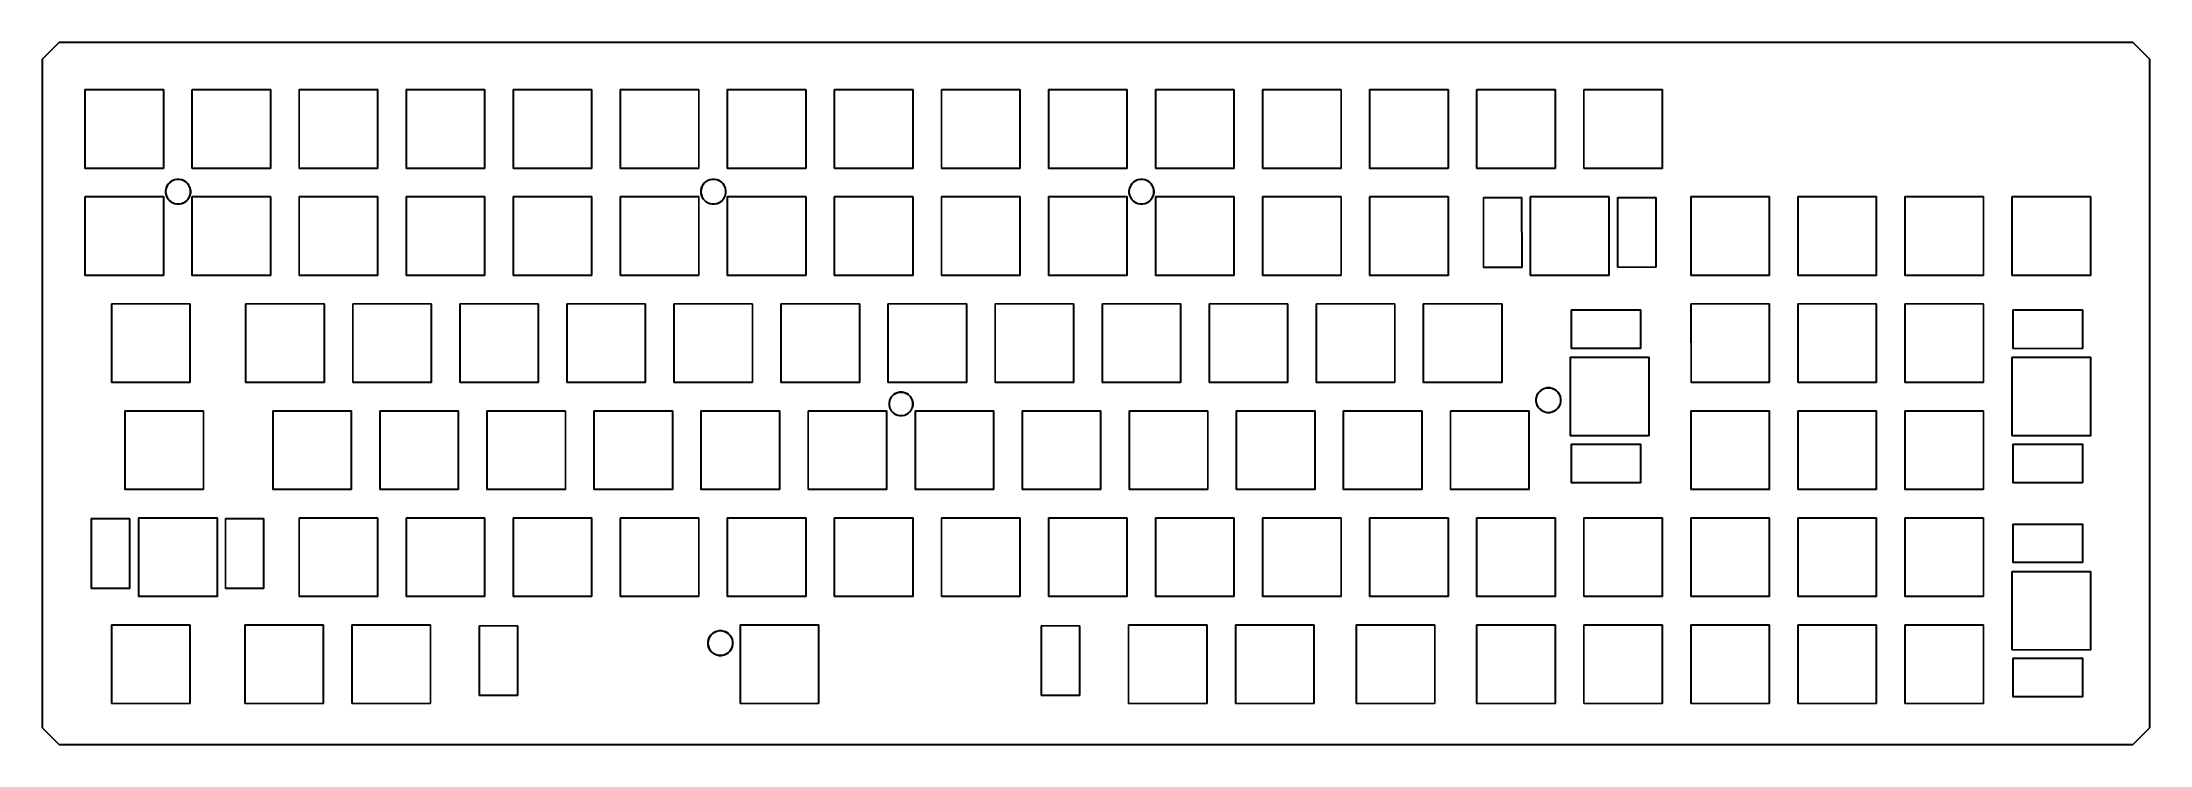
# Model space of a CAD drawing. Extents: x 0.9 to 15.6, y -9.6 to -4.7.
import ezdxf

# ---------------------------------------------------------------- set-up
doc = ezdxf.new("R2010")
doc.units = 0
doc.header["$MEASUREMENT"] = 0
doc.layers.add('BLACK', color=7, linetype='CONTINUOUS')

msp = doc.modelspace()

# ---------------------------------------------------------------- linework, layer by layer
at = {"layer": 'BLACK', "linetype": 'CONTINUOUS'}
for p, q in [((0.85184, -4.80488), (0.96988, -4.68684)), ((0.97102, -4.68848), (0.85348, -4.80602)), ((0.96988, -4.68684), (0.96991, -4.6868)), ((0.96991, -4.6868), (0.97006, -4.68668)), ((0.97006, -4.68668), (0.97023, -4.68659)), ((0.97023, -4.68659), (0.97042, -4.68653)), ((0.97042, -4.68653), (0.97056, -4.68652)), ((0.97056, -4.68652), (0.97061, -4.68651)), ((0.97061, -4.68651), (0.97066, -4.68652)), ((0.97066, -4.68652), (15.4981, -4.68652)), ((15.4978, -4.68848), (0.97102, -4.68848)), ((15.6153, -4.80602), (15.4978, -4.68848)), ((15.4981, -4.68652), (15.4982, -4.68651)), ((15.4982, -4.68651), (15.4982, -4.68652)), ((15.4982, -4.68652), (15.4982, -4.68652)), ((15.4982, -4.68652), (15.4984, -4.68653)), ((15.4984, -4.68653), (15.4985, -4.68659)), ((15.4985, -4.68659), (15.4987, -4.68668)), ((15.4987, -4.68668), (15.4989, -4.6868)), ((15.4989, -4.6868), (15.4989, -4.68684)), ((15.4989, -4.68684), (15.6169, -4.80488)), ((0.85151, -4.80561), (0.85153, -4.80542)), ((0.85152, -4.80566), (0.85151, -4.80561)), ((0.85152, -9.49062), (0.85152, -4.80566)), ((0.85153, -4.80542), (0.85159, -4.80523)), ((0.85159, -4.80523), (0.85168, -4.80506)), ((0.85168, -4.80506), (0.8518, -4.80491)), ((0.8518, -4.80491), (0.85184, -4.80488)), ((0.85348, -4.80602), (0.85348, -9.49026)), ((15.6153, -9.49026), (15.6153, -4.80602)), ((15.6169, -4.80488), (15.617, -4.80491)), ((15.617, -4.80491), (15.6171, -4.80506)), ((15.6171, -4.80506), (15.6172, -4.80523)), ((15.6172, -4.80523), (15.6172, -4.80542)), ((15.6172, -4.80542), (15.6173, -4.80561)), ((15.6173, -4.80561), (15.6173, -4.80566)), ((15.6173, -4.80566), (15.6173, -9.49062)), ((1.15101, -5.02), (1.15103, -5.01981)), ((1.15102, -5.02005), (1.15101, -5.02)), ((1.15102, -5.56995), (1.15102, -5.02005)), ((1.15103, -5.01981), (1.15109, -5.01962)), ((1.15109, -5.01962), (1.15118, -5.01945)), ((1.15118, -5.01945), (1.1513, -5.0193)), ((1.1513, -5.0193), (1.15145, -5.01918)), ((1.15145, -5.01918), (1.15162, -5.01909)), ((1.15162, -5.01909), (1.15181, -5.01903)), ((1.15181, -5.01903), (1.15195, -5.01902)), ((1.15195, -5.01902), (1.152, -5.01901)), ((1.15195, -5.01902), (1.15195, -5.01902)), ((1.152, -5.01901), (1.15205, -5.01902)), ((1.15205, -5.01902), (1.70195, -5.01902)), ((1.70195, -5.01902), (1.702, -5.01901)), ((1.702, -5.01901), (1.70205, -5.01902)), ((1.70205, -5.01902), (1.70205, -5.01902)), ((1.70205, -5.01902), (1.70219, -5.01903)), ((1.70219, -5.01903), (1.70238, -5.01909)), ((1.70238, -5.01909), (1.70255, -5.01918)), ((1.70255, -5.01918), (1.7027, -5.0193)), ((1.7027, -5.0193), (1.70282, -5.01945)), ((1.70282, -5.01945), (1.70291, -5.01962)), ((1.70291, -5.01962), (1.70297, -5.01981)), ((1.70297, -5.01981), (1.70299, -5.02)), ((1.70299, -5.02), (1.70298, -5.02005)), ((1.70298, -5.02005), (1.70298, -5.56995)), ((1.90101, -5.02), (1.90103, -5.01981)), ((1.90102, -5.02005), (1.90101, -5.02)), ((1.90102, -5.56995), (1.90102, -5.02005)), ((1.90103, -5.01981), (1.90109, -5.01962)), ((1.90109, -5.01962), (1.90118, -5.01945)), ((1.90118, -5.01945), (1.9013, -5.0193)), ((1.9013, -5.0193), (1.90145, -5.01918)), ((1.90145, -5.01918), (1.90162, -5.01909)), ((1.90162, -5.01909), (1.90181, -5.01903)), ((1.90181, -5.01903), (1.90195, -5.01902)), ((1.90195, -5.01902), (1.902, -5.01901)), ((1.90195, -5.01902), (1.90195, -5.01902)), ((1.902, -5.01901), (1.90205, -5.01902)), ((1.90205, -5.01902), (2.45195, -5.01902)), ((2.45195, -5.01902), (2.452, -5.01901)), ((2.452, -5.01901), (2.45205, -5.01902)), ((2.45205, -5.01902), (2.45205, -5.01902)), ((2.45205, -5.01902), (2.45219, -5.01903)), ((2.45219, -5.01903), (2.45238, -5.01909)), ((2.45238, -5.01909), (2.45255, -5.01918)), ((2.45255, -5.01918), (2.4527, -5.0193)), ((2.4527, -5.0193), (2.45282, -5.01945)), ((2.45282, -5.01945), (2.45291, -5.01962)), ((2.45291, -5.01962), (2.45297, -5.01981)), ((2.45297, -5.01981), (2.45299, -5.02)), ((2.45299, -5.02), (2.45298, -5.02005)), ((2.45298, -5.02005), (2.45298, -5.56995)), ((2.65101, -5.02), (2.65103, -5.01981)), ((2.65102, -5.02005), (2.65101, -5.02)), ((2.65102, -5.56995), (2.65102, -5.02005)), ((2.65103, -5.01981), (2.65109, -5.01962)), ((2.65109, -5.01962), (2.65118, -5.01945)), ((2.65118, -5.01945), (2.6513, -5.0193)), ((2.6513, -5.0193), (2.65145, -5.01918)), ((2.65145, -5.01918), (2.65162, -5.01909)), ((2.65162, -5.01909), (2.65181, -5.01903)), ((2.65181, -5.01903), (2.65195, -5.01902)), ((2.65195, -5.01902), (2.652, -5.01901)), ((2.65195, -5.01902), (2.65195, -5.01902)), ((2.652, -5.01901), (2.65205, -5.01902)), ((2.65205, -5.01902), (3.20195, -5.01902)), ((3.20195, -5.01902), (3.202, -5.01901)), ((3.202, -5.01901), (3.20205, -5.01902)), ((3.20205, -5.01902), (3.20205, -5.01902)), ((3.20205, -5.01902), (3.20219, -5.01903)), ((3.20219, -5.01903), (3.20238, -5.01909)), ((3.20238, -5.01909), (3.20255, -5.01918)), ((3.20255, -5.01918), (3.2027, -5.0193)), ((3.2027, -5.0193), (3.20282, -5.01945)), ((3.20282, -5.01945), (3.20291, -5.01962)), ((3.20291, -5.01962), (3.20297, -5.01981)), ((3.20297, -5.01981), (3.20299, -5.02)), ((3.20299, -5.02), (3.20298, -5.02005)), ((3.20298, -5.02005), (3.20298, -5.56995)), ((3.40101, -5.02), (3.40103, -5.01981)), ((3.40102, -5.02005), (3.40101, -5.02)), ((3.40102, -5.56995), (3.40102, -5.02005)), ((3.40103, -5.01981), (3.40109, -5.01962)), ((3.40109, -5.01962), (3.40118, -5.01945)), ((3.40118, -5.01945), (3.4013, -5.0193)), ((3.4013, -5.0193), (3.40145, -5.01918)), ((3.40145, -5.01918), (3.40162, -5.01909)), ((3.40162, -5.01909), (3.40181, -5.01903)), ((3.40181, -5.01903), (3.40195, -5.01902)), ((3.40195, -5.01902), (3.402, -5.01901)), ((3.40195, -5.01902), (3.40195, -5.01902)), ((3.402, -5.01901), (3.40205, -5.01902)), ((3.40205, -5.01902), (3.95195, -5.01902)), ((3.95195, -5.01902), (3.952, -5.01901)), ((3.952, -5.01901), (3.95205, -5.01902)), ((3.95205, -5.01902), (3.95205, -5.01902)), ((3.95205, -5.01902), (3.95219, -5.01903)), ((3.95219, -5.01903), (3.95238, -5.01909)), ((3.95238, -5.01909), (3.95255, -5.01918)), ((3.95255, -5.01918), (3.9527, -5.0193)), ((3.9527, -5.0193), (3.95282, -5.01945)), ((3.95282, -5.01945), (3.95291, -5.01962)), ((3.95291, -5.01962), (3.95297, -5.01981)), ((3.95297, -5.01981), (3.95299, -5.02)), ((3.95299, -5.02), (3.95298, -5.02005)), ((3.95298, -5.02005), (3.95298, -5.56995)), ((4.15101, -5.02), (4.15103, -5.01981)), ((4.15102, -5.02005), (4.15101, -5.02)), ((4.15102, -5.56995), (4.15102, -5.02005)), ((4.15103, -5.01981), (4.15109, -5.01962)), ((4.15109, -5.01962), (4.15118, -5.01945)), ((4.15118, -5.01945), (4.1513, -5.0193)), ((4.1513, -5.0193), (4.15145, -5.01918)), ((4.15145, -5.01918), (4.15162, -5.01909)), ((4.15162, -5.01909), (4.15181, -5.01903)), ((4.15181, -5.01903), (4.15195, -5.01902)), ((4.15195, -5.01902), (4.152, -5.01901)), ((4.15195, -5.01902), (4.15195, -5.01902)), ((4.152, -5.01901), (4.15205, -5.01902)), ((4.15205, -5.01902), (4.70195, -5.01902)), ((4.70195, -5.01902), (4.702, -5.01901)), ((4.702, -5.01901), (4.70205, -5.01902)), ((4.70205, -5.01902), (4.70205, -5.01902)), ((4.70205, -5.01902), (4.70219, -5.01903)), ((4.70219, -5.01903), (4.70238, -5.01909)), ((4.70238, -5.01909), (4.70255, -5.01918)), ((4.70255, -5.01918), (4.7027, -5.0193)), ((4.7027, -5.0193), (4.70282, -5.01945)), ((4.70282, -5.01945), (4.70291, -5.01962)), ((4.70291, -5.01962), (4.70297, -5.01981)), ((4.70297, -5.01981), (4.70299, -5.02)), ((4.70299, -5.02), (4.70298, -5.02005)), ((4.70298, -5.02005), (4.70298, -5.56995)), ((4.90101, -5.02), (4.90103, -5.01981)), ((4.90102, -5.02005), (4.90101, -5.02)), ((4.90102, -5.56995), (4.90102, -5.02005)), ((4.90103, -5.01981), (4.90109, -5.01962)), ((4.90109, -5.01962), (4.90118, -5.01945)), ((4.90118, -5.01945), (4.9013, -5.0193)), ((4.9013, -5.0193), (4.90145, -5.01918)), ((4.90145, -5.01918), (4.90162, -5.01909)), ((4.90162, -5.01909), (4.90181, -5.01903)), ((4.90181, -5.01903), (4.90195, -5.01902)), ((4.90195, -5.01902), (4.902, -5.01901)), ((4.90195, -5.01902), (4.90195, -5.01902)), ((4.902, -5.01901), (4.90205, -5.01902)), ((4.90205, -5.01902), (5.45195, -5.01902)), ((5.45195, -5.01902), (5.452, -5.01901)), ((5.452, -5.01901), (5.45205, -5.01902)), ((5.45205, -5.01902), (5.45205, -5.01902)), ((5.45205, -5.01902), (5.45219, -5.01903)), ((5.45219, -5.01903), (5.45238, -5.01909)), ((5.45238, -5.01909), (5.45255, -5.01918)), ((5.45255, -5.01918), (5.4527, -5.0193)), ((5.4527, -5.0193), (5.45282, -5.01945)), ((5.45282, -5.01945), (5.45291, -5.01962)), ((5.45291, -5.01962), (5.45297, -5.01981)), ((5.45297, -5.01981), (5.45299, -5.02)), ((5.45299, -5.02), (5.45298, -5.02005)), ((5.45298, -5.02005), (5.45298, -5.56995)), ((5.65101, -5.02), (5.65103, -5.01981)), ((5.65102, -5.02005), (5.65101, -5.02)), ((5.65102, -5.56995), (5.65102, -5.02005)), ((5.65103, -5.01981), (5.65109, -5.01962)), ((5.65109, -5.01962), (5.65118, -5.01945)), ((5.65118, -5.01945), (5.6513, -5.0193)), ((5.6513, -5.0193), (5.65145, -5.01918)), ((5.65145, -5.01918), (5.65162, -5.01909)), ((5.65162, -5.01909), (5.65181, -5.01903)), ((5.65181, -5.01903), (5.65195, -5.01902)), ((5.65195, -5.01902), (5.652, -5.01901)), ((5.65195, -5.01902), (5.65195, -5.01902)), ((5.652, -5.01901), (5.65205, -5.01902)), ((5.65205, -5.01902), (6.20195, -5.01902)), ((6.20195, -5.01902), (6.202, -5.01901)), ((6.202, -5.01901), (6.20205, -5.01902)), ((6.20205, -5.01902), (6.20205, -5.01902)), ((6.20205, -5.01902), (6.20219, -5.01903)), ((6.20219, -5.01903), (6.20238, -5.01909)), ((6.20238, -5.01909), (6.20255, -5.01918)), ((6.20255, -5.01918), (6.2027, -5.0193)), ((6.2027, -5.0193), (6.20282, -5.01945)), ((6.20282, -5.01945), (6.20291, -5.01962)), ((6.20291, -5.01962), (6.20297, -5.01981)), ((6.20297, -5.01981), (6.20299, -5.02)), ((6.20299, -5.02), (6.20298, -5.02005)), ((6.20298, -5.02005), (6.20298, -5.56995)), ((6.40101, -5.02), (6.40103, -5.01981)), ((6.40102, -5.02005), (6.40101, -5.02)), ((6.40102, -5.56995), (6.40102, -5.02005)), ((6.40103, -5.01981), (6.40109, -5.01962)), ((6.40109, -5.01962), (6.40118, -5.01945)), ((6.40118, -5.01945), (6.4013, -5.0193)), ((6.4013, -5.0193), (6.40145, -5.01918)), ((6.40145, -5.01918), (6.40162, -5.01909)), ((6.40162, -5.01909), (6.40181, -5.01903)), ((6.40181, -5.01903), (6.40195, -5.01902)), ((6.40195, -5.01902), (6.402, -5.01901)), ((6.40195, -5.01902), (6.40195, -5.01902)), ((6.402, -5.01901), (6.40205, -5.01902)), ((6.40205, -5.01902), (6.95195, -5.01902)), ((6.95195, -5.01902), (6.952, -5.01901)), ((6.952, -5.01901), (6.95205, -5.01902)), ((6.95205, -5.01902), (6.95205, -5.01902)), ((6.95205, -5.01902), (6.95219, -5.01903)), ((6.95219, -5.01903), (6.95238, -5.01909)), ((6.95238, -5.01909), (6.95255, -5.01918)), ((6.95255, -5.01918), (6.9527, -5.0193)), ((6.9527, -5.0193), (6.95282, -5.01945)), ((6.95282, -5.01945), (6.95291, -5.01962)), ((6.95291, -5.01962), (6.95297, -5.01981)), ((6.95297, -5.01981), (6.95299, -5.02)), ((6.95299, -5.02), (6.95298, -5.02005)), ((6.95298, -5.02005), (6.95298, -5.56995)), ((7.15101, -5.02), (7.15103, -5.01981)), ((7.15102, -5.02005), (7.15101, -5.02)), ((7.15102, -5.56995), (7.15102, -5.02005)), ((7.15103, -5.01981), (7.15109, -5.01962)), ((7.15109, -5.01962), (7.15118, -5.01945)), ((7.15118, -5.01945), (7.1513, -5.0193)), ((7.1513, -5.0193), (7.15145, -5.01918)), ((7.15145, -5.01918), (7.15162, -5.01909)), ((7.15162, -5.01909), (7.15181, -5.01903)), ((7.15181, -5.01903), (7.15195, -5.01902)), ((7.15195, -5.01902), (7.152, -5.01901)), ((7.15195, -5.01902), (7.15195, -5.01902)), ((7.152, -5.01901), (7.15205, -5.01902)), ((7.15205, -5.01902), (7.70195, -5.01902)), ((7.70195, -5.01902), (7.702, -5.01901)), ((7.702, -5.01901), (7.70205, -5.01902)), ((7.70205, -5.01902), (7.70205, -5.01902)), ((7.70205, -5.01902), (7.70219, -5.01903)), ((7.70219, -5.01903), (7.70238, -5.01909)), ((7.70238, -5.01909), (7.70255, -5.01918)), ((7.70255, -5.01918), (7.7027, -5.0193)), ((7.7027, -5.0193), (7.70282, -5.01945)), ((7.70282, -5.01945), (7.70291, -5.01962)), ((7.70291, -5.01962), (7.70297, -5.01981)), ((7.70297, -5.01981), (7.70299, -5.02)), ((7.70299, -5.02), (7.70298, -5.02005)), ((7.70298, -5.02005), (7.70298, -5.56995)), ((7.90101, -5.02), (7.90103, -5.01981)), ((7.90102, -5.02005), (7.90101, -5.02)), ((7.90102, -5.56995), (7.90102, -5.02005)), ((7.90103, -5.01981), (7.90109, -5.01962)), ((7.90109, -5.01962), (7.90118, -5.01945)), ((7.90118, -5.01945), (7.9013, -5.0193)), ((7.9013, -5.0193), (7.90145, -5.01918)), ((7.90145, -5.01918), (7.90162, -5.01909)), ((7.90162, -5.01909), (7.90181, -5.01903)), ((7.90181, -5.01903), (7.90195, -5.01902)), ((7.90195, -5.01902), (7.902, -5.01901)), ((7.90195, -5.01902), (7.90195, -5.01902)), ((7.902, -5.01901), (7.90205, -5.01902)), ((7.90205, -5.01902), (8.45195, -5.01902)), ((8.45195, -5.01902), (8.452, -5.01901)), ((8.452, -5.01901), (8.45205, -5.01902)), ((8.45205, -5.01902), (8.45205, -5.01902)), ((8.45205, -5.01902), (8.45219, -5.01903)), ((8.45219, -5.01903), (8.45238, -5.01909)), ((8.45238, -5.01909), (8.45255, -5.01918)), ((8.45255, -5.01918), (8.4527, -5.0193)), ((8.4527, -5.0193), (8.45282, -5.01945)), ((8.45282, -5.01945), (8.45291, -5.01962)), ((8.45291, -5.01962), (8.45297, -5.01981)), ((8.45297, -5.01981), (8.45299, -5.02)), ((8.45299, -5.02), (8.45298, -5.02005)), ((8.45298, -5.02005), (8.45298, -5.56995)), ((8.65101, -5.02), (8.65103, -5.01981)), ((8.65102, -5.02005), (8.65101, -5.02)), ((8.65102, -5.56995), (8.65102, -5.02005)), ((8.65103, -5.01981), (8.65109, -5.01962)), ((8.65109, -5.01962), (8.65118, -5.01945)), ((8.65118, -5.01945), (8.6513, -5.0193)), ((8.6513, -5.0193), (8.65145, -5.01918)), ((8.65145, -5.01918), (8.65162, -5.01909)), ((8.65162, -5.01909), (8.65181, -5.01903)), ((8.65181, -5.01903), (8.65195, -5.01902)), ((8.65195, -5.01902), (8.652, -5.01901)), ((8.65195, -5.01902), (8.65195, -5.01902)), ((8.652, -5.01901), (8.65205, -5.01902)), ((8.65205, -5.01902), (9.20195, -5.01902)), ((9.20195, -5.01902), (9.202, -5.01901)), ((9.202, -5.01901), (9.20205, -5.01902)), ((9.20205, -5.01902), (9.20205, -5.01902)), ((9.20205, -5.01902), (9.20219, -5.01903)), ((9.20219, -5.01903), (9.20238, -5.01909)), ((9.20238, -5.01909), (9.20255, -5.01918)), ((9.20255, -5.01918), (9.2027, -5.0193)), ((9.2027, -5.0193), (9.20282, -5.01945)), ((9.20282, -5.01945), (9.20291, -5.01962)), ((9.20291, -5.01962), (9.20297, -5.01981)), ((9.20297, -5.01981), (9.20299, -5.02)), ((9.20299, -5.02), (9.20298, -5.02005)), ((9.20298, -5.02005), (9.20298, -5.56995)), ((9.40101, -5.02), (9.40103, -5.01981)), ((9.40102, -5.02005), (9.40101, -5.02)), ((9.40102, -5.56995), (9.40102, -5.02005)), ((9.40103, -5.01981), (9.40109, -5.01962)), ((9.40109, -5.01962), (9.40118, -5.01945)), ((9.40118, -5.01945), (9.4013, -5.0193)), ((9.4013, -5.0193), (9.40145, -5.01918)), ((9.40145, -5.01918), (9.40162, -5.01909)), ((9.40162, -5.01909), (9.40181, -5.01903)), ((9.40181, -5.01903), (9.40195, -5.01902)), ((9.40195, -5.01902), (9.402, -5.01901)), ((9.40195, -5.01902), (9.40195, -5.01902)), ((9.402, -5.01901), (9.40205, -5.01902)), ((9.40205, -5.01902), (9.95195, -5.01902)), ((9.95195, -5.01902), (9.952, -5.01901)), ((9.952, -5.01901), (9.95205, -5.01902)), ((9.95205, -5.01902), (9.95205, -5.01902)), ((9.95205, -5.01902), (9.95219, -5.01903)), ((9.95219, -5.01903), (9.95238, -5.01909)), ((9.95238, -5.01909), (9.95255, -5.01918)), ((9.95255, -5.01918), (9.9527, -5.0193)), ((9.9527, -5.0193), (9.95282, -5.01945)), ((9.95282, -5.01945), (9.95291, -5.01962)), ((9.95291, -5.01962), (9.95297, -5.01981)), ((9.95297, -5.01981), (9.95299, -5.02)), ((9.95299, -5.02), (9.95298, -5.02005)), ((9.95298, -5.02005), (9.95298, -5.56995)), ((10.151, -5.01981), (10.1511, -5.01962)), ((10.151, -5.02), (10.151, -5.01981)), ((10.151, -5.02005), (10.151, -5.02)), ((10.151, -5.56995), (10.151, -5.02005)), ((10.1511, -5.01962), (10.1512, -5.01945)), ((10.1512, -5.01945), (10.1513, -5.0193)), ((10.1513, -5.0193), (10.1515, -5.01918)), ((10.1515, -5.01918), (10.1516, -5.01909)), ((10.1516, -5.01909), (10.1518, -5.01903)), ((10.1518, -5.01903), (10.152, -5.01902)), ((10.152, -5.01902), (10.152, -5.01901)), ((10.152, -5.01901), (10.152, -5.01902)), ((10.152, -5.01902), (10.152, -5.01902)), ((10.152, -5.01902), (10.702, -5.01902)), ((10.702, -5.01902), (10.702, -5.01901)), ((10.702, -5.01901), (10.702, -5.01902)), ((10.702, -5.01902), (10.702, -5.01902)), ((10.702, -5.01902), (10.7022, -5.01903)), ((10.7022, -5.01903), (10.7024, -5.01909)), ((10.7024, -5.01909), (10.7025, -5.01918)), ((10.7025, -5.01918), (10.7027, -5.0193)), ((10.7027, -5.0193), (10.7028, -5.01945)), ((10.7028, -5.01945), (10.7029, -5.01962)), ((10.7029, -5.01962), (10.703, -5.01981)), ((10.703, -5.01981), (10.703, -5.02)), ((10.703, -5.02), (10.703, -5.02005)), ((10.703, -5.02005), (10.703, -5.56995)), ((10.901, -5.01981), (10.9011, -5.01962)), ((10.901, -5.02), (10.901, -5.01981)), ((10.901, -5.02005), (10.901, -5.02)), ((10.901, -5.56995), (10.901, -5.02005)), ((10.9011, -5.01962), (10.9012, -5.01945)), ((10.9012, -5.01945), (10.9013, -5.0193)), ((10.9013, -5.0193), (10.9015, -5.01918)), ((10.9015, -5.01918), (10.9016, -5.01909)), ((10.9016, -5.01909), (10.9018, -5.01903)), ((10.9018, -5.01903), (10.902, -5.01902)), ((10.902, -5.01902), (10.902, -5.01901)), ((10.902, -5.01901), (10.902, -5.01902)), ((10.902, -5.01902), (10.902, -5.01902)), ((10.902, -5.01902), (11.452, -5.01902)), ((11.452, -5.01902), (11.452, -5.01901)), ((11.452, -5.01901), (11.452, -5.01902)), ((11.452, -5.01902), (11.452, -5.01902)), ((11.452, -5.01902), (11.4522, -5.01903)), ((11.4522, -5.01903), (11.4524, -5.01909)), ((11.4524, -5.01909), (11.4525, -5.01918)), ((11.4525, -5.01918), (11.4527, -5.0193)), ((11.4527, -5.0193), (11.4528, -5.01945)), ((11.4528, -5.01945), (11.4529, -5.01962)), ((11.4529, -5.01962), (11.453, -5.01981)), ((11.453, -5.01981), (11.453, -5.02)), ((11.453, -5.02), (11.453, -5.02005)), ((11.453, -5.02005), (11.453, -5.56995)), ((11.651, -5.01981), (11.6511, -5.01962)), ((11.651, -5.02), (11.651, -5.01981)), ((11.651, -5.02005), (11.651, -5.02)), ((11.651, -5.56995), (11.651, -5.02005)), ((11.6511, -5.01962), (11.6512, -5.01945)), ((11.6512, -5.01945), (11.6513, -5.0193)), ((11.6513, -5.0193), (11.6515, -5.01918)), ((11.6515, -5.01918), (11.6516, -5.01909)), ((11.6516, -5.01909), (11.6518, -5.01903)), ((11.6518, -5.01903), (11.652, -5.01902)), ((11.652, -5.01902), (11.652, -5.01901)), ((11.652, -5.01901), (11.652, -5.01902)), ((11.652, -5.01902), (11.652, -5.01902)), ((11.652, -5.01902), (12.202, -5.01902)), ((12.202, -5.01902), (12.202, -5.01901)), ((12.202, -5.01901), (12.202, -5.01902)), ((12.202, -5.01902), (12.202, -5.01902)), ((12.202, -5.01902), (12.2022, -5.01903)), ((12.2022, -5.01903), (12.2024, -5.01909)), ((12.2024, -5.01909), (12.2025, -5.01918)), ((12.2025, -5.01918), (12.2027, -5.0193)), ((12.2027, -5.0193), (12.2028, -5.01945)), ((12.2028, -5.01945), (12.2029, -5.01962)), ((12.2029, -5.01962), (12.203, -5.01981)), ((12.203, -5.01981), (12.203, -5.02)), ((12.203, -5.02), (12.203, -5.02005)), ((12.203, -5.02005), (12.203, -5.56995)), ((1.15298, -5.02098), (1.15298, -5.56902)), ((1.70102, -5.02098), (1.15298, -5.02098)), ((1.70102, -5.56902), (1.70102, -5.02098)), ((1.90298, -5.02098), (1.90298, -5.56902)), ((2.45102, -5.02098), (1.90298, -5.02098)), ((2.45102, -5.56902), (2.45102, -5.02098)), ((2.65298, -5.02098), (2.65298, -5.56902)), ((3.20102, -5.02098), (2.65298, -5.02098)), ((3.20102, -5.56902), (3.20102, -5.02098)), ((3.40298, -5.02098), (3.40298, -5.56902)), ((3.95102, -5.02098), (3.40298, -5.02098)), ((3.95102, -5.56902), (3.95102, -5.02098)), ((4.15298, -5.02098), (4.15298, -5.56902)), ((4.70102, -5.02098), (4.15298, -5.02098)), ((4.70102, -5.56902), (4.70102, -5.02098)), ((4.90298, -5.02098), (4.90298, -5.56902)), ((5.45102, -5.02098), (4.90298, -5.02098)), ((5.45102, -5.56902), (5.45102, -5.02098)), ((5.65298, -5.02098), (5.65298, -5.56902)), ((6.20102, -5.02098), (5.65298, -5.02098)), ((6.20102, -5.56902), (6.20102, -5.02098)), ((6.40298, -5.02098), (6.40298, -5.56902)), ((6.95102, -5.02098), (6.40298, -5.02098)), ((6.95102, -5.56902), (6.95102, -5.02098)), ((7.15298, -5.02098), (7.15298, -5.56902)), ((7.70102, -5.02098), (7.15298, -5.02098)), ((7.70102, -5.56902), (7.70102, -5.02098)), ((7.90298, -5.02098), (7.90298, -5.56902)), ((8.45102, -5.02098), (7.90298, -5.02098)), ((8.45102, -5.56902), (8.45102, -5.02098)), ((8.65298, -5.02098), (8.65298, -5.56902)), ((9.20102, -5.02098), (8.65298, -5.02098)), ((9.20102, -5.56902), (9.20102, -5.02098)), ((9.40298, -5.02098), (9.40298, -5.56902)), ((9.95102, -5.02098), (9.40298, -5.02098)), ((9.95102, -5.56902), (9.95102, -5.02098)), ((10.153, -5.02098), (10.153, -5.56902)), ((10.701, -5.02098), (10.153, -5.02098)), ((10.701, -5.56902), (10.701, -5.02098)), ((10.903, -5.02098), (10.903, -5.56902)), ((11.451, -5.02098), (10.903, -5.02098)), ((11.451, -5.56902), (11.451, -5.02098)), ((11.653, -5.02098), (11.653, -5.56902)), ((12.201, -5.02098), (11.653, -5.02098)), ((12.201, -5.56902), (12.201, -5.02098)), ((1.15101, -5.57), (1.15102, -5.56995)), ((1.15103, -5.57019), (1.15101, -5.57)), ((1.15109, -5.57038), (1.15103, -5.57019)), ((1.15118, -5.57055), (1.15109, -5.57038)), ((1.1513, -5.5707), (1.15118, -5.57055)), ((1.15145, -5.57082), (1.1513, -5.5707)), ((1.15162, -5.57091), (1.15145, -5.57082)), ((1.15181, -5.57097), (1.15162, -5.57091)), ((1.152, -5.57099), (1.15181, -5.57097)), ((1.15205, -5.57098), (1.152, -5.57099)), ((1.70195, -5.57098), (1.15205, -5.57098)), ((1.15298, -5.56902), (1.70102, -5.56902)), ((1.702, -5.57099), (1.70195, -5.57098)), ((1.70219, -5.57097), (1.702, -5.57099)), ((1.70238, -5.57091), (1.70219, -5.57097)), ((1.70255, -5.57082), (1.70238, -5.57091)), ((1.7027, -5.5707), (1.70255, -5.57082)), ((1.70282, -5.57055), (1.7027, -5.5707)), ((1.70291, -5.57038), (1.70282, -5.57055)), ((1.70297, -5.57019), (1.70291, -5.57038)), ((1.70298, -5.57005), (1.70297, -5.57019)), ((1.70298, -5.56995), (1.70299, -5.57)), ((1.70299, -5.57), (1.70298, -5.57005)), ((1.70298, -5.57005), (1.70298, -5.57005)), ((1.90101, -5.57), (1.90102, -5.56995)), ((1.90103, -5.57019), (1.90101, -5.57)), ((1.90109, -5.57038), (1.90103, -5.57019)), ((1.90118, -5.57055), (1.90109, -5.57038)), ((1.9013, -5.5707), (1.90118, -5.57055)), ((1.90145, -5.57082), (1.9013, -5.5707)), ((1.90162, -5.57091), (1.90145, -5.57082)), ((1.90181, -5.57097), (1.90162, -5.57091)), ((1.902, -5.57099), (1.90181, -5.57097)), ((1.90205, -5.57098), (1.902, -5.57099)), ((2.45195, -5.57098), (1.90205, -5.57098)), ((1.90298, -5.56902), (2.45102, -5.56902)), ((2.452, -5.57099), (2.45195, -5.57098)), ((2.45219, -5.57097), (2.452, -5.57099)), ((2.45238, -5.57091), (2.45219, -5.57097)), ((2.45255, -5.57082), (2.45238, -5.57091)), ((2.4527, -5.5707), (2.45255, -5.57082)), ((2.45282, -5.57055), (2.4527, -5.5707)), ((2.45291, -5.57038), (2.45282, -5.57055)), ((2.45297, -5.57019), (2.45291, -5.57038)), ((2.45298, -5.57005), (2.45297, -5.57019)), ((2.45298, -5.56995), (2.45299, -5.57)), ((2.45299, -5.57), (2.45298, -5.57005)), ((2.45298, -5.57005), (2.45298, -5.57005)), ((2.65101, -5.57), (2.65102, -5.56995)), ((2.65103, -5.57019), (2.65101, -5.57)), ((2.65109, -5.57038), (2.65103, -5.57019)), ((2.65118, -5.57055), (2.65109, -5.57038)), ((2.6513, -5.5707), (2.65118, -5.57055)), ((2.65145, -5.57082), (2.6513, -5.5707)), ((2.65162, -5.57091), (2.65145, -5.57082)), ((2.65181, -5.57097), (2.65162, -5.57091)), ((2.652, -5.57099), (2.65181, -5.57097)), ((2.65205, -5.57098), (2.652, -5.57099)), ((3.20195, -5.57098), (2.65205, -5.57098)), ((2.65298, -5.56902), (3.20102, -5.56902)), ((3.202, -5.57099), (3.20195, -5.57098)), ((3.20219, -5.57097), (3.202, -5.57099)), ((3.20238, -5.57091), (3.20219, -5.57097)), ((3.20255, -5.57082), (3.20238, -5.57091)), ((3.2027, -5.5707), (3.20255, -5.57082)), ((3.20282, -5.57055), (3.2027, -5.5707)), ((3.20291, -5.57038), (3.20282, -5.57055)), ((3.20297, -5.57019), (3.20291, -5.57038)), ((3.20298, -5.57005), (3.20297, -5.57019)), ((3.20298, -5.56995), (3.20299, -5.57)), ((3.20299, -5.57), (3.20298, -5.57005)), ((3.20298, -5.57005), (3.20298, -5.57005)), ((3.40101, -5.57), (3.40102, -5.56995)), ((3.40103, -5.57019), (3.40101, -5.57)), ((3.40109, -5.57038), (3.40103, -5.57019)), ((3.40118, -5.57055), (3.40109, -5.57038)), ((3.4013, -5.5707), (3.40118, -5.57055)), ((3.40145, -5.57082), (3.4013, -5.5707)), ((3.40162, -5.57091), (3.40145, -5.57082)), ((3.40181, -5.57097), (3.40162, -5.57091)), ((3.402, -5.57099), (3.40181, -5.57097)), ((3.40205, -5.57098), (3.402, -5.57099)), ((3.95195, -5.57098), (3.40205, -5.57098)), ((3.40298, -5.56902), (3.95102, -5.56902)), ((3.952, -5.57099), (3.95195, -5.57098)), ((3.95219, -5.57097), (3.952, -5.57099)), ((3.95238, -5.57091), (3.95219, -5.57097)), ((3.95255, -5.57082), (3.95238, -5.57091)), ((3.9527, -5.5707), (3.95255, -5.57082)), ((3.95282, -5.57055), (3.9527, -5.5707)), ((3.95291, -5.57038), (3.95282, -5.57055)), ((3.95297, -5.57019), (3.95291, -5.57038)), ((3.95298, -5.57005), (3.95297, -5.57019)), ((3.95298, -5.56995), (3.95299, -5.57)), ((3.95299, -5.57), (3.95298, -5.57005)), ((3.95298, -5.57005), (3.95298, -5.57005)), ((4.15101, -5.57), (4.15102, -5.56995)), ((4.15103, -5.57019), (4.15101, -5.57)), ((4.15109, -5.57038), (4.15103, -5.57019)), ((4.15118, -5.57055), (4.15109, -5.57038)), ((4.1513, -5.5707), (4.15118, -5.57055)), ((4.15145, -5.57082), (4.1513, -5.5707)), ((4.15162, -5.57091), (4.15145, -5.57082)), ((4.15181, -5.57097), (4.15162, -5.57091)), ((4.152, -5.57099), (4.15181, -5.57097)), ((4.15205, -5.57098), (4.152, -5.57099)), ((4.70195, -5.57098), (4.15205, -5.57098)), ((4.15298, -5.56902), (4.70102, -5.56902)), ((4.702, -5.57099), (4.70195, -5.57098)), ((4.70219, -5.57097), (4.702, -5.57099)), ((4.70238, -5.57091), (4.70219, -5.57097)), ((4.70255, -5.57082), (4.70238, -5.57091)), ((4.7027, -5.5707), (4.70255, -5.57082)), ((4.70282, -5.57055), (4.7027, -5.5707)), ((4.70291, -5.57038), (4.70282, -5.57055)), ((4.70297, -5.57019), (4.70291, -5.57038)), ((4.70298, -5.57005), (4.70297, -5.57019)), ((4.70298, -5.56995), (4.70299, -5.57)), ((4.70299, -5.57), (4.70298, -5.57005)), ((4.70298, -5.57005), (4.70298, -5.57005)), ((4.90101, -5.57), (4.90102, -5.56995)), ((4.90103, -5.57019), (4.90101, -5.57)), ((4.90109, -5.57038), (4.90103, -5.57019)), ((4.90118, -5.57055), (4.90109, -5.57038)), ((4.9013, -5.5707), (4.90118, -5.57055)), ((4.90145, -5.57082), (4.9013, -5.5707)), ((4.90162, -5.57091), (4.90145, -5.57082)), ((4.90181, -5.57097), (4.90162, -5.57091)), ((4.902, -5.57099), (4.90181, -5.57097)), ((4.90205, -5.57098), (4.902, -5.57099)), ((5.45195, -5.57098), (4.90205, -5.57098)), ((4.90298, -5.56902), (5.45102, -5.56902)), ((5.452, -5.57099), (5.45195, -5.57098)), ((5.45219, -5.57097), (5.452, -5.57099)), ((5.45238, -5.57091), (5.45219, -5.57097)), ((5.45255, -5.57082), (5.45238, -5.57091)), ((5.4527, -5.5707), (5.45255, -5.57082)), ((5.45282, -5.57055), (5.4527, -5.5707)), ((5.45291, -5.57038), (5.45282, -5.57055)), ((5.45297, -5.57019), (5.45291, -5.57038)), ((5.45298, -5.57005), (5.45297, -5.57019)), ((5.45298, -5.56995), (5.45299, -5.57)), ((5.45299, -5.57), (5.45298, -5.57005)), ((5.45298, -5.57005), (5.45298, -5.57005)), ((5.65101, -5.57), (5.65102, -5.56995)), ((5.65103, -5.57019), (5.65101, -5.57)), ((5.65109, -5.57038), (5.65103, -5.57019)), ((5.65118, -5.57055), (5.65109, -5.57038)), ((5.6513, -5.5707), (5.65118, -5.57055)), ((5.65145, -5.57082), (5.6513, -5.5707)), ((5.65162, -5.57091), (5.65145, -5.57082)), ((5.65181, -5.57097), (5.65162, -5.57091)), ((5.652, -5.57099), (5.65181, -5.57097)), ((5.65205, -5.57098), (5.652, -5.57099)), ((6.20195, -5.57098), (5.65205, -5.57098)), ((5.65298, -5.56902), (6.20102, -5.56902)), ((6.202, -5.57099), (6.20195, -5.57098)), ((6.20219, -5.57097), (6.202, -5.57099)), ((6.20238, -5.57091), (6.20219, -5.57097)), ((6.20255, -5.57082), (6.20238, -5.57091)), ((6.2027, -5.5707), (6.20255, -5.57082)), ((6.20282, -5.57055), (6.2027, -5.5707)), ((6.20291, -5.57038), (6.20282, -5.57055)), ((6.20297, -5.57019), (6.20291, -5.57038)), ((6.20298, -5.57005), (6.20297, -5.57019)), ((6.20298, -5.56995), (6.20299, -5.57)), ((6.20299, -5.57), (6.20298, -5.57005)), ((6.20298, -5.57005), (6.20298, -5.57005)), ((6.40101, -5.57), (6.40102, -5.56995)), ((6.40103, -5.57019), (6.40101, -5.57)), ((6.40109, -5.57038), (6.40103, -5.57019)), ((6.40118, -5.57055), (6.40109, -5.57038)), ((6.4013, -5.5707), (6.40118, -5.57055)), ((6.40145, -5.57082), (6.4013, -5.5707)), ((6.40162, -5.57091), (6.40145, -5.57082)), ((6.40181, -5.57097), (6.40162, -5.57091)), ((6.402, -5.57099), (6.40181, -5.57097)), ((6.40205, -5.57098), (6.402, -5.57099)), ((6.95195, -5.57098), (6.40205, -5.57098)), ((6.40298, -5.56902), (6.95102, -5.56902)), ((6.952, -5.57099), (6.95195, -5.57098)), ((6.95219, -5.57097), (6.952, -5.57099)), ((6.95238, -5.57091), (6.95219, -5.57097)), ((6.95255, -5.57082), (6.95238, -5.57091)), ((6.9527, -5.5707), (6.95255, -5.57082)), ((6.95282, -5.57055), (6.9527, -5.5707)), ((6.95291, -5.57038), (6.95282, -5.57055)), ((6.95297, -5.57019), (6.95291, -5.57038)), ((6.95298, -5.57005), (6.95297, -5.57019)), ((6.95298, -5.56995), (6.95299, -5.57)), ((6.95299, -5.57), (6.95298, -5.57005)), ((6.95298, -5.57005), (6.95298, -5.57005)), ((7.15101, -5.57), (7.15102, -5.56995)), ((7.15103, -5.57019), (7.15101, -5.57)), ((7.15109, -5.57038), (7.15103, -5.57019)), ((7.15118, -5.57055), (7.15109, -5.57038)), ((7.1513, -5.5707), (7.15118, -5.57055)), ((7.15145, -5.57082), (7.1513, -5.5707)), ((7.15162, -5.57091), (7.15145, -5.57082)), ((7.15181, -5.57097), (7.15162, -5.57091)), ((7.152, -5.57099), (7.15181, -5.57097)), ((7.15205, -5.57098), (7.152, -5.57099)), ((7.70195, -5.57098), (7.15205, -5.57098)), ((7.15298, -5.56902), (7.70102, -5.56902)), ((7.702, -5.57099), (7.70195, -5.57098)), ((7.70219, -5.57097), (7.702, -5.57099)), ((7.70238, -5.57091), (7.70219, -5.57097)), ((7.70255, -5.57082), (7.70238, -5.57091)), ((7.7027, -5.5707), (7.70255, -5.57082)), ((7.70282, -5.57055), (7.7027, -5.5707)), ((7.70291, -5.57038), (7.70282, -5.57055)), ((7.70297, -5.57019), (7.70291, -5.57038)), ((7.70298, -5.57005), (7.70297, -5.57019)), ((7.70298, -5.56995), (7.70299, -5.57)), ((7.70299, -5.57), (7.70298, -5.57005)), ((7.70298, -5.57005), (7.70298, -5.57005)), ((7.90101, -5.57), (7.90102, -5.56995)), ((7.90103, -5.57019), (7.90101, -5.57)), ((7.90109, -5.57038), (7.90103, -5.57019)), ((7.90118, -5.57055), (7.90109, -5.57038)), ((7.9013, -5.5707), (7.90118, -5.57055)), ((7.90145, -5.57082), (7.9013, -5.5707)), ((7.90162, -5.57091), (7.90145, -5.57082)), ((7.90181, -5.57097), (7.90162, -5.57091)), ((7.902, -5.57099), (7.90181, -5.57097)), ((7.90205, -5.57098), (7.902, -5.57099)), ((8.45195, -5.57098), (7.90205, -5.57098)), ((7.90298, -5.56902), (8.45102, -5.56902)), ((8.452, -5.57099), (8.45195, -5.57098)), ((8.45219, -5.57097), (8.452, -5.57099)), ((8.45238, -5.57091), (8.45219, -5.57097)), ((8.45255, -5.57082), (8.45238, -5.57091)), ((8.4527, -5.5707), (8.45255, -5.57082)), ((8.45282, -5.57055), (8.4527, -5.5707)), ((8.45291, -5.57038), (8.45282, -5.57055)), ((8.45297, -5.57019), (8.45291, -5.57038)), ((8.45298, -5.57005), (8.45297, -5.57019)), ((8.45298, -5.56995), (8.45299, -5.57)), ((8.45299, -5.57), (8.45298, -5.57005)), ((8.45298, -5.57005), (8.45298, -5.57005)), ((8.65101, -5.57), (8.65102, -5.56995)), ((8.65103, -5.57019), (8.65101, -5.57)), ((8.65109, -5.57038), (8.65103, -5.57019)), ((8.65118, -5.57055), (8.65109, -5.57038)), ((8.6513, -5.5707), (8.65118, -5.57055)), ((8.65145, -5.57082), (8.6513, -5.5707)), ((8.65162, -5.57091), (8.65145, -5.57082)), ((8.65181, -5.57097), (8.65162, -5.57091)), ((8.652, -5.57099), (8.65181, -5.57097)), ((8.65205, -5.57098), (8.652, -5.57099)), ((9.20195, -5.57098), (8.65205, -5.57098)), ((8.65298, -5.56902), (9.20102, -5.56902)), ((9.202, -5.57099), (9.20195, -5.57098)), ((9.20219, -5.57097), (9.202, -5.57099)), ((9.20238, -5.57091), (9.20219, -5.57097)), ((9.20255, -5.57082), (9.20238, -5.57091)), ((9.2027, -5.5707), (9.20255, -5.57082)), ((9.20282, -5.57055), (9.2027, -5.5707)), ((9.20291, -5.57038), (9.20282, -5.57055)), ((9.20297, -5.57019), (9.20291, -5.57038)), ((9.20298, -5.57005), (9.20297, -5.57019)), ((9.20298, -5.56995), (9.20299, -5.57)), ((9.20299, -5.57), (9.20298, -5.57005)), ((9.20298, -5.57005), (9.20298, -5.57005)), ((9.40101, -5.57), (9.40102, -5.56995)), ((9.40103, -5.57019), (9.40101, -5.57)), ((9.40109, -5.57038), (9.40103, -5.57019)), ((9.40118, -5.57055), (9.40109, -5.57038)), ((9.4013, -5.5707), (9.40118, -5.57055)), ((9.40145, -5.57082), (9.4013, -5.5707)), ((9.40162, -5.57091), (9.40145, -5.57082)), ((9.40181, -5.57097), (9.40162, -5.57091)), ((9.402, -5.57099), (9.40181, -5.57097)), ((9.40205, -5.57098), (9.402, -5.57099)), ((9.95195, -5.57098), (9.40205, -5.57098)), ((9.40298, -5.56902), (9.95102, -5.56902)), ((9.952, -5.57099), (9.95195, -5.57098)), ((9.95219, -5.57097), (9.952, -5.57099)), ((9.95238, -5.57091), (9.95219, -5.57097)), ((9.95255, -5.57082), (9.95238, -5.57091)), ((9.9527, -5.5707), (9.95255, -5.57082)), ((9.95282, -5.57055), (9.9527, -5.5707)), ((9.95291, -5.57038), (9.95282, -5.57055)), ((9.95297, -5.57019), (9.95291, -5.57038)), ((9.95298, -5.57005), (9.95297, -5.57019)), ((9.95298, -5.56995), (9.95299, -5.57)), ((9.95299, -5.57), (9.95298, -5.57005)), ((9.95298, -5.57005), (9.95298, -5.57005)), ((10.151, -5.57), (10.151, -5.56995)), ((10.151, -5.57019), (10.151, -5.57)), ((10.1511, -5.57038), (10.151, -5.57019)), ((10.1512, -5.57055), (10.1511, -5.57038)), ((10.1513, -5.5707), (10.1512, -5.57055)), ((10.1515, -5.57082), (10.1513, -5.5707)), ((10.1516, -5.57091), (10.1515, -5.57082)), ((10.1518, -5.57097), (10.1516, -5.57091)), ((10.152, -5.57099), (10.1518, -5.57097)), ((10.702, -5.57098), (10.152, -5.57098)), ((10.152, -5.57098), (10.152, -5.57099)), ((10.153, -5.56902), (10.701, -5.56902)), ((10.7022, -5.57097), (10.702, -5.57099)), ((10.702, -5.57099), (10.702, -5.57098)), ((10.7024, -5.57091), (10.7022, -5.57097)), ((10.7025, -5.57082), (10.7024, -5.57091)), ((10.7027, -5.5707), (10.7025, -5.57082)), ((10.7028, -5.57055), (10.7027, -5.5707)), ((10.7029, -5.57038), (10.7028, -5.57055)), ((10.703, -5.57019), (10.7029, -5.57038)), ((10.703, -5.56995), (10.703, -5.57)), ((10.703, -5.57), (10.703, -5.57005)), ((10.703, -5.57005), (10.703, -5.57005)), ((10.703, -5.57005), (10.703, -5.57019)), ((10.901, -5.57), (10.901, -5.56995)), ((10.901, -5.57019), (10.901, -5.57)), ((10.9011, -5.57038), (10.901, -5.57019)), ((10.9012, -5.57055), (10.9011, -5.57038)), ((10.9013, -5.5707), (10.9012, -5.57055)), ((10.9015, -5.57082), (10.9013, -5.5707)), ((10.9016, -5.57091), (10.9015, -5.57082)), ((10.9018, -5.57097), (10.9016, -5.57091)), ((10.902, -5.57099), (10.9018, -5.57097)), ((11.452, -5.57098), (10.902, -5.57098)), ((10.902, -5.57098), (10.902, -5.57099)), ((10.903, -5.56902), (11.451, -5.56902)), ((11.4522, -5.57097), (11.452, -5.57099)), ((11.452, -5.57099), (11.452, -5.57098)), ((11.4524, -5.57091), (11.4522, -5.57097)), ((11.4525, -5.57082), (11.4524, -5.57091)), ((11.4527, -5.5707), (11.4525, -5.57082)), ((11.4528, -5.57055), (11.4527, -5.5707)), ((11.4529, -5.57038), (11.4528, -5.57055)), ((11.453, -5.57019), (11.4529, -5.57038)), ((11.453, -5.56995), (11.453, -5.57)), ((11.453, -5.57), (11.453, -5.57005)), ((11.453, -5.57005), (11.453, -5.57005)), ((11.453, -5.57005), (11.453, -5.57019)), ((11.651, -5.57), (11.651, -5.56995)), ((11.651, -5.57019), (11.651, -5.57)), ((11.6511, -5.57038), (11.651, -5.57019)), ((11.6512, -5.57055), (11.6511, -5.57038)), ((11.6513, -5.5707), (11.6512, -5.57055)), ((11.6515, -5.57082), (11.6513, -5.5707)), ((11.6516, -5.57091), (11.6515, -5.57082)), ((11.6518, -5.57097), (11.6516, -5.57091)), ((11.652, -5.57099), (11.6518, -5.57097)), ((12.202, -5.57098), (11.652, -5.57098)), ((11.652, -5.57098), (11.652, -5.57099)), ((11.653, -5.56902), (12.201, -5.56902)), ((12.2022, -5.57097), (12.202, -5.57099)), ((12.202, -5.57099), (12.202, -5.57098)), ((12.2024, -5.57091), (12.2022, -5.57097)), ((12.2025, -5.57082), (12.2024, -5.57091)), ((12.2027, -5.5707), (12.2025, -5.57082)), ((12.2028, -5.57055), (12.2027, -5.5707)), ((12.2029, -5.57038), (12.2028, -5.57055)), ((12.203, -5.57019), (12.2029, -5.57038)), ((12.203, -5.56995), (12.203, -5.57)), ((12.203, -5.57), (12.203, -5.57005)), ((12.203, -5.57005), (12.203, -5.57005)), ((12.203, -5.57005), (12.203, -5.57019)), ((1.71604, -5.72534), (1.71942, -5.70834)), ((1.71604, -5.74266), (1.71604, -5.72534)), ((1.71942, -5.75966), (1.71604, -5.74266)), ((1.72206, -5.70914), (1.71878, -5.72561)), ((1.71878, -5.72561), (1.71878, -5.74239)), ((1.71878, -5.74239), (1.72206, -5.75886)), ((1.71942, -5.70834), (1.72605, -5.69234)), ((1.72848, -5.69363), (1.72206, -5.70914)), ((1.72605, -5.69234), (1.73568, -5.67793)), ((1.73781, -5.67968), (1.72848, -5.69363)), ((1.73568, -5.67793), (1.74793, -5.66568)), ((1.74968, -5.66781), (1.73781, -5.67968)), ((1.74793, -5.66568), (1.76234, -5.65605)), ((1.76363, -5.65848), (1.74968, -5.66781)), ((1.76234, -5.65605), (1.77834, -5.64942)), ((1.77914, -5.65206), (1.76363, -5.65848)), ((1.77834, -5.64942), (1.79534, -5.64604)), ((1.79561, -5.64878), (1.77914, -5.65206)), ((1.79534, -5.64604), (1.81266, -5.64604)), ((1.81239, -5.64878), (1.79561, -5.64878)), ((1.82886, -5.65206), (1.81239, -5.64878)), ((1.81266, -5.64604), (1.82966, -5.64942)), ((1.84437, -5.65848), (1.82886, -5.65206)), ((1.82966, -5.64942), (1.84566, -5.65605)), ((1.85832, -5.66781), (1.84437, -5.65848)), ((1.84566, -5.65605), (1.86007, -5.66568)), ((1.87019, -5.67968), (1.85832, -5.66781)), ((1.86007, -5.66568), (1.87232, -5.67793)), ((1.87952, -5.69363), (1.87019, -5.67968)), ((1.87232, -5.67793), (1.88195, -5.69234)), ((1.88594, -5.70914), (1.87952, -5.69363)), ((1.88195, -5.69234), (1.88858, -5.70834)), ((1.88922, -5.72561), (1.88594, -5.70914)), ((1.88594, -5.75886), (1.88922, -5.74239)), ((1.88858, -5.70834), (1.89196, -5.72534)), ((1.89196, -5.74266), (1.88858, -5.75966)), ((1.88922, -5.74239), (1.88922, -5.72561)), ((1.89196, -5.72534), (1.89196, -5.74266)), ((5.46604, -5.72534), (5.46942, -5.70834)), ((5.46604, -5.74266), (5.46604, -5.72534)), ((5.46942, -5.75966), (5.46604, -5.74266)), ((5.47206, -5.70914), (5.46878, -5.72561)), ((5.46878, -5.72561), (5.46878, -5.74239)), ((5.46878, -5.74239), (5.47206, -5.75886)), ((5.46942, -5.70834), (5.47605, -5.69234)), ((5.47848, -5.69363), (5.47206, -5.70914)), ((5.47605, -5.69234), (5.48568, -5.67793)), ((5.48781, -5.67968), (5.47848, -5.69363)), ((5.48568, -5.67793), (5.49793, -5.66568)), ((5.49968, -5.66781), (5.48781, -5.67968)), ((5.49793, -5.66568), (5.51234, -5.65605)), ((5.51363, -5.65848), (5.49968, -5.66781)), ((5.51234, -5.65605), (5.52834, -5.64942)), ((5.52914, -5.65206), (5.51363, -5.65848)), ((5.52834, -5.64942), (5.54534, -5.64604)), ((5.54561, -5.64878), (5.52914, -5.65206)), ((5.54534, -5.64604), (5.56266, -5.64604)), ((5.56239, -5.64878), (5.54561, -5.64878)), ((5.57886, -5.65206), (5.56239, -5.64878)), ((5.56266, -5.64604), (5.57966, -5.64942)), ((5.59437, -5.65848), (5.57886, -5.65206)), ((5.57966, -5.64942), (5.59566, -5.65605)), ((5.60832, -5.66781), (5.59437, -5.65848)), ((5.59566, -5.65605), (5.61007, -5.66568)), ((5.62019, -5.67968), (5.60832, -5.66781)), ((5.61007, -5.66568), (5.62232, -5.67793)), ((5.62952, -5.69363), (5.62019, -5.67968)), ((5.62232, -5.67793), (5.63195, -5.69234)), ((5.63594, -5.70914), (5.62952, -5.69363)), ((5.63195, -5.69234), (5.63858, -5.70834)), ((5.63922, -5.72561), (5.63594, -5.70914)), ((5.63594, -5.75886), (5.63922, -5.74239)), ((5.63858, -5.70834), (5.64196, -5.72534)), ((5.64196, -5.74266), (5.63858, -5.75966)), ((5.63922, -5.74239), (5.63922, -5.72561)), ((5.64196, -5.72534), (5.64196, -5.74266)), ((8.46504, -5.72534), (8.46842, -5.70834)), ((8.46504, -5.74266), (8.46504, -5.72534)), ((8.46842, -5.75966), (8.46504, -5.74266)), ((8.47106, -5.70914), (8.46778, -5.72561)), ((8.46778, -5.72561), (8.46778, -5.74239)), ((8.46778, -5.74239), (8.47106, -5.75886)), ((8.46842, -5.70834), (8.47505, -5.69234)), ((8.47748, -5.69363), (8.47106, -5.70914)), ((8.47505, -5.69234), (8.48468, -5.67793)), ((8.48681, -5.67968), (8.47748, -5.69363)), ((8.48468, -5.67793), (8.49693, -5.66568)), ((8.49868, -5.66781), (8.48681, -5.67968)), ((8.49693, -5.66568), (8.51134, -5.65605)), ((8.51263, -5.65848), (8.49868, -5.66781)), ((8.51134, -5.65605), (8.52734, -5.64942)), ((8.52814, -5.65206), (8.51263, -5.65848)), ((8.52734, -5.64942), (8.54434, -5.64604)), ((8.54461, -5.64878), (8.52814, -5.65206)), ((8.54434, -5.64604), (8.56166, -5.64604)), ((8.56139, -5.64878), (8.54461, -5.64878)), ((8.57786, -5.65206), (8.56139, -5.64878)), ((8.56166, -5.64604), (8.57866, -5.64942)), ((8.59337, -5.65848), (8.57786, -5.65206)), ((8.57866, -5.64942), (8.59466, -5.65605)), ((8.60732, -5.66781), (8.59337, -5.65848)), ((8.59466, -5.65605), (8.60907, -5.66568)), ((8.61919, -5.67968), (8.60732, -5.66781)), ((8.60907, -5.66568), (8.62132, -5.67793)), ((8.62852, -5.69363), (8.61919, -5.67968)), ((8.62132, -5.67793), (8.63095, -5.69234)), ((8.63494, -5.70914), (8.62852, -5.69363)), ((8.63095, -5.69234), (8.63758, -5.70834)), ((8.63822, -5.72561), (8.63494, -5.70914)), ((8.63494, -5.75886), (8.63822, -5.74239)), ((8.63758, -5.70834), (8.64096, -5.72534)), ((8.64096, -5.74266), (8.63758, -5.75966)), ((8.63822, -5.74239), (8.63822, -5.72561)), ((8.64096, -5.72534), (8.64096, -5.74266)), ((1.15101, -5.77), (1.15103, -5.76981)), ((1.15102, -5.77005), (1.15101, -5.77)), ((1.15102, -6.31995), (1.15102, -5.77005)), ((1.15103, -5.76981), (1.15109, -5.76962)), ((1.15109, -5.76962), (1.15118, -5.76945)), ((1.15118, -5.76945), (1.1513, -5.7693)), ((1.1513, -5.7693), (1.15145, -5.76918)), ((1.15145, -5.76918), (1.15162, -5.76909)), ((1.15162, -5.76909), (1.15181, -5.76903)), ((1.15181, -5.76903), (1.15195, -5.76902)), ((1.15195, -5.76902), (1.152, -5.76901)), ((1.15195, -5.76902), (1.15195, -5.76902)), ((1.152, -5.76901), (1.15205, -5.76902)), ((1.15205, -5.76902), (1.70195, -5.76902)), ((1.15298, -5.77098), (1.15298, -6.31902)), ((1.70102, -5.77098), (1.15298, -5.77098)), ((1.70102, -6.31902), (1.70102, -5.77098)), ((1.70195, -5.76902), (1.702, -5.76901)), ((1.702, -5.76901), (1.70205, -5.76902)), ((1.70205, -5.76902), (1.70205, -5.76902)), ((1.70205, -5.76902), (1.70219, -5.76903)), ((1.70219, -5.76903), (1.70238, -5.76909)), ((1.70238, -5.76909), (1.70255, -5.76918)), ((1.70255, -5.76918), (1.7027, -5.7693)), ((1.7027, -5.7693), (1.70282, -5.76945)), ((1.70282, -5.76945), (1.70291, -5.76962)), ((1.70291, -5.76962), (1.70297, -5.76981)), ((1.70297, -5.76981), (1.70299, -5.77)), ((1.70299, -5.77), (1.70298, -5.77005)), ((1.70298, -5.77005), (1.70298, -6.31995)), ((1.72605, -5.77566), (1.71942, -5.75966)), ((1.72206, -5.75886), (1.72848, -5.77437)), ((1.73568, -5.79007), (1.72605, -5.77566)), ((1.72848, -5.77437), (1.73781, -5.78832)), ((1.74793, -5.80232), (1.73568, -5.79007)), ((1.73781, -5.78832), (1.74968, -5.80019)), ((1.76234, -5.81195), (1.74793, -5.80232)), ((1.74968, -5.80019), (1.76363, -5.80952)), ((1.77834, -5.81858), (1.76234, -5.81195)), ((1.76363, -5.80952), (1.77914, -5.81594)), ((1.79534, -5.82196), (1.77834, -5.81858)), ((1.77914, -5.81594), (1.79561, -5.81922)), ((1.81266, -5.82196), (1.79534, -5.82196)), ((1.79561, -5.81922), (1.81239, -5.81922)), ((1.81239, -5.81922), (1.82886, -5.81594)), ((1.82966, -5.81858), (1.81266, -5.82196)), ((1.82886, -5.81594), (1.84437, -5.80952)), ((1.84566, -5.81195), (1.82966, -5.81858)), ((1.84437, -5.80952), (1.85832, -5.80019)), ((1.86007, -5.80232), (1.84566, -5.81195)), ((1.85832, -5.80019), (1.87019, -5.78832)), ((1.87232, -5.79007), (1.86007, -5.80232)), ((1.87019, -5.78832), (1.87952, -5.77437)), ((1.88195, -5.77566), (1.87232, -5.79007)), ((1.87952, -5.77437), (1.88594, -5.75886)), ((1.88858, -5.75966), (1.88195, -5.77566)), ((1.90101, -5.77), (1.90103, -5.76981)), ((1.90102, -5.77005), (1.90101, -5.77)), ((1.90102, -6.31995), (1.90102, -5.77005)), ((1.90103, -5.76981), (1.90109, -5.76962)), ((1.90109, -5.76962), (1.90118, -5.76945)), ((1.90118, -5.76945), (1.9013, -5.7693)), ((1.9013, -5.7693), (1.90145, -5.76918)), ((1.90145, -5.76918), (1.90162, -5.76909)), ((1.90162, -5.76909), (1.90181, -5.76903)), ((1.90181, -5.76903), (1.90195, -5.76902)), ((1.90195, -5.76902), (1.902, -5.76901)), ((1.90195, -5.76902), (1.90195, -5.76902)), ((1.902, -5.76901), (1.90205, -5.76902)), ((1.90205, -5.76902), (2.45195, -5.76902)), ((1.90298, -5.77098), (1.90298, -6.31902)), ((2.45102, -5.77098), (1.90298, -5.77098)), ((2.45102, -6.31902), (2.45102, -5.77098)), ((2.45195, -5.76902), (2.452, -5.76901)), ((2.452, -5.76901), (2.45205, -5.76902)), ((2.45205, -5.76902), (2.45205, -5.76902)), ((2.45205, -5.76902), (2.45219, -5.76903)), ((2.45219, -5.76903), (2.45238, -5.76909)), ((2.45238, -5.76909), (2.45255, -5.76918)), ((2.45255, -5.76918), (2.4527, -5.7693)), ((2.4527, -5.7693), (2.45282, -5.76945)), ((2.45282, -5.76945), (2.45291, -5.76962)), ((2.45291, -5.76962), (2.45297, -5.76981)), ((2.45297, -5.76981), (2.45299, -5.77)), ((2.45299, -5.77), (2.45298, -5.77005)), ((2.45298, -5.77005), (2.45298, -6.31995)), ((2.65101, -5.77), (2.65103, -5.76981)), ((2.65102, -5.77005), (2.65101, -5.77)), ((2.65102, -6.31995), (2.65102, -5.77005)), ((2.65103, -5.76981), (2.65109, -5.76962)), ((2.65109, -5.76962), (2.65118, -5.76945)), ((2.65118, -5.76945), (2.6513, -5.7693)), ((2.6513, -5.7693), (2.65145, -5.76918)), ((2.65145, -5.76918), (2.65162, -5.76909)), ((2.65162, -5.76909), (2.65181, -5.76903)), ((2.65181, -5.76903), (2.65195, -5.76902)), ((2.65195, -5.76902), (2.652, -5.76901)), ((2.65195, -5.76902), (2.65195, -5.76902)), ((2.652, -5.76901), (2.65205, -5.76902)), ((2.65205, -5.76902), (3.20195, -5.76902)), ((2.65298, -5.77098), (2.65298, -6.31902)), ((3.20102, -5.77098), (2.65298, -5.77098)), ((3.20102, -6.31902), (3.20102, -5.77098)), ((3.20195, -5.76902), (3.202, -5.76901)), ((3.202, -5.76901), (3.20205, -5.76902)), ((3.20205, -5.76902), (3.20205, -5.76902)), ((3.20205, -5.76902), (3.20219, -5.76903)), ((3.20219, -5.76903), (3.20238, -5.76909)), ((3.20238, -5.76909), (3.20255, -5.76918)), ((3.20255, -5.76918), (3.2027, -5.7693)), ((3.2027, -5.7693), (3.20282, -5.76945)), ((3.20282, -5.76945), (3.20291, -5.76962)), ((3.20291, -5.76962), (3.20297, -5.76981)), ((3.20297, -5.76981), (3.20299, -5.77)), ((3.20299, -5.77), (3.20298, -5.77005)), ((3.20298, -5.77005), (3.20298, -6.31995)), ((3.40101, -5.77), (3.40103, -5.76981)), ((3.40102, -5.77005), (3.40101, -5.77)), ((3.40102, -6.31995), (3.40102, -5.77005)), ((3.40103, -5.76981), (3.40109, -5.76962)), ((3.40109, -5.76962), (3.40118, -5.76945)), ((3.40118, -5.76945), (3.4013, -5.7693)), ((3.4013, -5.7693), (3.40145, -5.76918)), ((3.40145, -5.76918), (3.40162, -5.76909)), ((3.40162, -5.76909), (3.40181, -5.76903)), ((3.40181, -5.76903), (3.40195, -5.76902)), ((3.40195, -5.76902), (3.402, -5.76901)), ((3.40195, -5.76902), (3.40195, -5.76902)), ((3.402, -5.76901), (3.40205, -5.76902)), ((3.40205, -5.76902), (3.95195, -5.76902)), ((3.40298, -5.77098), (3.40298, -6.31902)), ((3.95102, -5.77098), (3.40298, -5.77098)), ((3.95102, -6.31902), (3.95102, -5.77098)), ((3.95195, -5.76902), (3.952, -5.76901)), ((3.952, -5.76901), (3.95205, -5.76902)), ((3.95205, -5.76902), (3.95205, -5.76902)), ((3.95205, -5.76902), (3.95219, -5.76903)), ((3.95219, -5.76903), (3.95238, -5.76909)), ((3.95238, -5.76909), (3.95255, -5.76918)), ((3.95255, -5.76918), (3.9527, -5.7693)), ((3.9527, -5.7693), (3.95282, -5.76945)), ((3.95282, -5.76945), (3.95291, -5.76962)), ((3.95291, -5.76962), (3.95297, -5.76981)), ((3.95297, -5.76981), (3.95299, -5.77)), ((3.95299, -5.77), (3.95298, -5.77005)), ((3.95298, -5.77005), (3.95298, -6.31995)), ((4.15101, -5.77), (4.15103, -5.76981)), ((4.15102, -5.77005), (4.15101, -5.77)), ((4.15102, -6.31995), (4.15102, -5.77005)), ((4.15103, -5.76981), (4.15109, -5.76962)), ((4.15109, -5.76962), (4.15118, -5.76945)), ((4.15118, -5.76945), (4.1513, -5.7693)), ((4.1513, -5.7693), (4.15145, -5.76918)), ((4.15145, -5.76918), (4.15162, -5.76909)), ((4.15162, -5.76909), (4.15181, -5.76903)), ((4.15181, -5.76903), (4.15195, -5.76902)), ((4.15195, -5.76902), (4.152, -5.76901)), ((4.15195, -5.76902), (4.15195, -5.76902)), ((4.152, -5.76901), (4.15205, -5.76902)), ((4.15205, -5.76902), (4.70195, -5.76902)), ((4.15298, -5.77098), (4.15298, -6.31902)), ((4.70102, -5.77098), (4.15298, -5.77098)), ((4.70102, -6.31902), (4.70102, -5.77098)), ((4.70195, -5.76902), (4.702, -5.76901)), ((4.702, -5.76901), (4.70205, -5.76902)), ((4.70205, -5.76902), (4.70205, -5.76902)), ((4.70205, -5.76902), (4.70219, -5.76903)), ((4.70219, -5.76903), (4.70238, -5.76909)), ((4.70238, -5.76909), (4.70255, -5.76918)), ((4.70255, -5.76918), (4.7027, -5.7693)), ((4.7027, -5.7693), (4.70282, -5.76945)), ((4.70282, -5.76945), (4.70291, -5.76962)), ((4.70291, -5.76962), (4.70297, -5.76981)), ((4.70297, -5.76981), (4.70299, -5.77)), ((4.70299, -5.77), (4.70298, -5.77005)), ((4.70298, -5.77005), (4.70298, -6.31995)), ((4.90101, -5.77), (4.90103, -5.76981)), ((4.90102, -5.77005), (4.90101, -5.77)), ((4.90102, -6.31995), (4.90102, -5.77005)), ((4.90103, -5.76981), (4.90109, -5.76962)), ((4.90109, -5.76962), (4.90118, -5.76945)), ((4.90118, -5.76945), (4.9013, -5.7693)), ((4.9013, -5.7693), (4.90145, -5.76918)), ((4.90145, -5.76918), (4.90162, -5.76909)), ((4.90162, -5.76909), (4.90181, -5.76903)), ((4.90181, -5.76903), (4.90195, -5.76902)), ((4.90195, -5.76902), (4.902, -5.76901)), ((4.90195, -5.76902), (4.90195, -5.76902)), ((4.902, -5.76901), (4.90205, -5.76902)), ((4.90205, -5.76902), (5.45195, -5.76902)), ((4.90298, -5.77098), (4.90298, -6.31902)), ((5.45102, -5.77098), (4.90298, -5.77098)), ((5.45102, -6.31902), (5.45102, -5.77098)), ((5.45195, -5.76902), (5.452, -5.76901)), ((5.452, -5.76901), (5.45205, -5.76902)), ((5.45205, -5.76902), (5.45205, -5.76902)), ((5.45205, -5.76902), (5.45219, -5.76903)), ((5.45219, -5.76903), (5.45238, -5.76909)), ((5.45238, -5.76909), (5.45255, -5.76918)), ((5.45255, -5.76918), (5.4527, -5.7693)), ((5.4527, -5.7693), (5.45282, -5.76945)), ((5.45282, -5.76945), (5.45291, -5.76962)), ((5.45291, -5.76962), (5.45297, -5.76981)), ((5.45297, -5.76981), (5.45299, -5.77)), ((5.45299, -5.77), (5.45298, -5.77005)), ((5.45298, -5.77005), (5.45298, -6.31995)), ((5.47605, -5.77566), (5.46942, -5.75966)), ((5.47206, -5.75886), (5.47848, -5.77437)), ((5.48568, -5.79007), (5.47605, -5.77566)), ((5.47848, -5.77437), (5.48781, -5.78832)), ((5.49793, -5.80232), (5.48568, -5.79007)), ((5.48781, -5.78832), (5.49968, -5.80019)), ((5.51234, -5.81195), (5.49793, -5.80232)), ((5.49968, -5.80019), (5.51363, -5.80952)), ((5.52834, -5.81858), (5.51234, -5.81195)), ((5.51363, -5.80952), (5.52914, -5.81594)), ((5.54534, -5.82196), (5.52834, -5.81858)), ((5.52914, -5.81594), (5.54561, -5.81922)), ((5.56266, -5.82196), (5.54534, -5.82196)), ((5.54561, -5.81922), (5.56239, -5.81922)), ((5.56239, -5.81922), (5.57886, -5.81594)), ((5.57966, -5.81858), (5.56266, -5.82196)), ((5.57886, -5.81594), (5.59437, -5.80952)), ((5.59566, -5.81195), (5.57966, -5.81858)), ((5.59437, -5.80952), (5.60832, -5.80019)), ((5.61007, -5.80232), (5.59566, -5.81195)), ((5.60832, -5.80019), (5.62019, -5.78832)), ((5.62232, -5.79007), (5.61007, -5.80232)), ((5.62019, -5.78832), (5.62952, -5.77437)), ((5.63195, -5.77566), (5.62232, -5.79007)), ((5.62952, -5.77437), (5.63594, -5.75886)), ((5.63858, -5.75966), (5.63195, -5.77566)), ((5.65101, -5.77), (5.65103, -5.76981)), ((5.65102, -5.77005), (5.65101, -5.77)), ((5.65102, -6.31995), (5.65102, -5.77005)), ((5.65103, -5.76981), (5.65109, -5.76962)), ((5.65109, -5.76962), (5.65118, -5.76945)), ((5.65118, -5.76945), (5.6513, -5.7693)), ((5.6513, -5.7693), (5.65145, -5.76918)), ((5.65145, -5.76918), (5.65162, -5.76909)), ((5.65162, -5.76909), (5.65181, -5.76903)), ((5.65181, -5.76903), (5.65195, -5.76902)), ((5.65195, -5.76902), (5.652, -5.76901)), ((5.65195, -5.76902), (5.65195, -5.76902)), ((5.652, -5.76901), (5.65205, -5.76902)), ((5.65205, -5.76902), (6.20195, -5.76902)), ((5.65298, -5.77098), (5.65298, -6.31902)), ((6.20102, -5.77098), (5.65298, -5.77098)), ((6.20102, -6.31902), (6.20102, -5.77098)), ((6.20195, -5.76902), (6.202, -5.76901)), ((6.202, -5.76901), (6.20205, -5.76902)), ((6.20205, -5.76902), (6.20205, -5.76902)), ((6.20205, -5.76902), (6.20219, -5.76903)), ((6.20219, -5.76903), (6.20238, -5.76909)), ((6.20238, -5.76909), (6.20255, -5.76918)), ((6.20255, -5.76918), (6.2027, -5.7693)), ((6.2027, -5.7693), (6.20282, -5.76945)), ((6.20282, -5.76945), (6.20291, -5.76962)), ((6.20291, -5.76962), (6.20297, -5.76981)), ((6.20297, -5.76981), (6.20299, -5.77)), ((6.20299, -5.77), (6.20298, -5.77005)), ((6.20298, -5.77005), (6.20298, -6.31995)), ((6.40101, -5.77), (6.40103, -5.76981)), ((6.40102, -5.77005), (6.40101, -5.77)), ((6.40102, -6.31995), (6.40102, -5.77005)), ((6.40103, -5.76981), (6.40109, -5.76962)), ((6.40109, -5.76962), (6.40118, -5.76945)), ((6.40118, -5.76945), (6.4013, -5.7693)), ((6.4013, -5.7693), (6.40145, -5.76918)), ((6.40145, -5.76918), (6.40162, -5.76909)), ((6.40162, -5.76909), (6.40181, -5.76903)), ((6.40181, -5.76903), (6.40195, -5.76902)), ((6.40195, -5.76902), (6.402, -5.76901)), ((6.40195, -5.76902), (6.40195, -5.76902)), ((6.402, -5.76901), (6.40205, -5.76902)), ((6.40205, -5.76902), (6.95195, -5.76902)), ((6.40298, -5.77098), (6.40298, -6.31902)), ((6.95102, -5.77098), (6.40298, -5.77098)), ((6.95102, -6.31902), (6.95102, -5.77098)), ((6.95195, -5.76902), (6.952, -5.76901)), ((6.952, -5.76901), (6.95205, -5.76902)), ((6.95205, -5.76902), (6.95205, -5.76902)), ((6.95205, -5.76902), (6.95219, -5.76903)), ((6.95219, -5.76903), (6.95238, -5.76909)), ((6.95238, -5.76909), (6.95255, -5.76918)), ((6.95255, -5.76918), (6.9527, -5.7693)), ((6.9527, -5.7693), (6.95282, -5.76945)), ((6.95282, -5.76945), (6.95291, -5.76962)), ((6.95291, -5.76962), (6.95297, -5.76981)), ((6.95297, -5.76981), (6.95299, -5.77)), ((6.95299, -5.77), (6.95298, -5.77005)), ((6.95298, -5.77005), (6.95298, -6.31995)), ((7.15101, -5.77), (7.15103, -5.76981)), ((7.15102, -5.77005), (7.15101, -5.77)), ((7.15102, -6.31995), (7.15102, -5.77005)), ((7.15103, -5.76981), (7.15109, -5.76962)), ((7.15109, -5.76962), (7.15118, -5.76945)), ((7.15118, -5.76945), (7.1513, -5.7693)), ((7.1513, -5.7693), (7.15145, -5.76918)), ((7.15145, -5.76918), (7.15162, -5.76909)), ((7.15162, -5.76909), (7.15181, -5.76903)), ((7.15181, -5.76903), (7.15195, -5.76902)), ((7.15195, -5.76902), (7.152, -5.76901)), ((7.15195, -5.76902), (7.15195, -5.76902)), ((7.152, -5.76901), (7.15205, -5.76902)), ((7.15205, -5.76902), (7.70195, -5.76902)), ((7.15298, -5.77098), (7.15298, -6.31902)), ((7.70102, -5.77098), (7.15298, -5.77098)), ((7.70102, -6.31902), (7.70102, -5.77098)), ((7.70195, -5.76902), (7.702, -5.76901)), ((7.702, -5.76901), (7.70205, -5.76902)), ((7.70205, -5.76902), (7.70205, -5.76902)), ((7.70205, -5.76902), (7.70219, -5.76903)), ((7.70219, -5.76903), (7.70238, -5.76909)), ((7.70238, -5.76909), (7.70255, -5.76918)), ((7.70255, -5.76918), (7.7027, -5.7693)), ((7.7027, -5.7693), (7.70282, -5.76945)), ((7.70282, -5.76945), (7.70291, -5.76962)), ((7.70291, -5.76962), (7.70297, -5.76981)), ((7.70297, -5.76981), (7.70299, -5.77)), ((7.70299, -5.77), (7.70298, -5.77005)), ((7.70298, -5.77005), (7.70298, -6.31995)), ((7.90101, -5.77), (7.90103, -5.76981)), ((7.90102, -5.77005), (7.90101, -5.77)), ((7.90102, -6.31995), (7.90102, -5.77005)), ((7.90103, -5.76981), (7.90109, -5.76962)), ((7.90109, -5.76962), (7.90118, -5.76945)), ((7.90118, -5.76945), (7.9013, -5.7693)), ((7.9013, -5.7693), (7.90145, -5.76918)), ((7.90145, -5.76918), (7.90162, -5.76909)), ((7.90162, -5.76909), (7.90181, -5.76903)), ((7.90181, -5.76903), (7.90195, -5.76902)), ((7.90195, -5.76902), (7.902, -5.76901)), ((7.90195, -5.76902), (7.90195, -5.76902)), ((7.902, -5.76901), (7.90205, -5.76902)), ((7.90205, -5.76902), (8.45195, -5.76902)), ((7.90298, -5.77098), (7.90298, -6.31902)), ((8.45102, -5.77098), (7.90298, -5.77098)), ((8.45102, -6.31902), (8.45102, -5.77098)), ((8.45195, -5.76902), (8.452, -5.76901)), ((8.452, -5.76901), (8.45205, -5.76902)), ((8.45205, -5.76902), (8.45205, -5.76902)), ((8.45205, -5.76902), (8.45219, -5.76903)), ((8.45219, -5.76903), (8.45238, -5.76909)), ((8.45238, -5.76909), (8.45255, -5.76918)), ((8.45255, -5.76918), (8.4527, -5.7693)), ((8.4527, -5.7693), (8.45282, -5.76945)), ((8.45282, -5.76945), (8.45291, -5.76962)), ((8.45291, -5.76962), (8.45297, -5.76981)), ((8.45297, -5.76981), (8.45299, -5.77)), ((8.45299, -5.77), (8.45298, -5.77005)), ((8.45298, -5.77005), (8.45298, -6.31995)), ((8.47505, -5.77566), (8.46842, -5.75966)), ((8.47106, -5.75886), (8.47748, -5.77437)), ((8.48468, -5.79007), (8.47505, -5.77566)), ((8.47748, -5.77437), (8.48681, -5.78832)), ((8.49693, -5.80232), (8.48468, -5.79007)), ((8.48681, -5.78832), (8.49868, -5.80019)), ((8.51134, -5.81195), (8.49693, -5.80232)), ((8.49868, -5.80019), (8.51263, -5.80952)), ((8.52734, -5.81858), (8.51134, -5.81195)), ((8.51263, -5.80952), (8.52814, -5.81594)), ((8.54434, -5.82196), (8.52734, -5.81858)), ((8.52814, -5.81594), (8.54461, -5.81922)), ((8.56166, -5.82196), (8.54434, -5.82196)), ((8.54461, -5.81922), (8.56139, -5.81922)), ((8.56139, -5.81922), (8.57786, -5.81594)), ((8.57866, -5.81858), (8.56166, -5.82196)), ((8.57786, -5.81594), (8.59337, -5.80952)), ((8.59466, -5.81195), (8.57866, -5.81858)), ((8.59337, -5.80952), (8.60732, -5.80019)), ((8.60907, -5.80232), (8.59466, -5.81195)), ((8.60732, -5.80019), (8.61919, -5.78832)), ((8.62132, -5.79007), (8.60907, -5.80232)), ((8.61919, -5.78832), (8.62852, -5.77437)), ((8.63095, -5.77566), (8.62132, -5.79007)), ((8.62852, -5.77437), (8.63494, -5.75886)), ((8.63758, -5.75966), (8.63095, -5.77566)), ((8.65101, -5.77), (8.65103, -5.76981)), ((8.65102, -5.77005), (8.65101, -5.77)), ((8.65102, -6.31995), (8.65102, -5.77005)), ((8.65103, -5.76981), (8.65109, -5.76962)), ((8.65109, -5.76962), (8.65118, -5.76945)), ((8.65118, -5.76945), (8.6513, -5.7693)), ((8.6513, -5.7693), (8.65145, -5.76918)), ((8.65145, -5.76918), (8.65162, -5.76909)), ((8.65162, -5.76909), (8.65181, -5.76903)), ((8.65181, -5.76903), (8.65195, -5.76902)), ((8.65195, -5.76902), (8.652, -5.76901)), ((8.65195, -5.76902), (8.65195, -5.76902)), ((8.652, -5.76901), (8.65205, -5.76902)), ((8.65205, -5.76902), (9.20195, -5.76902)), ((8.65298, -5.77098), (8.65298, -6.31902)), ((9.20102, -5.77098), (8.65298, -5.77098)), ((9.20102, -6.31902), (9.20102, -5.77098)), ((9.20195, -5.76902), (9.202, -5.76901)), ((9.202, -5.76901), (9.20205, -5.76902)), ((9.20205, -5.76902), (9.20205, -5.76902)), ((9.20205, -5.76902), (9.20219, -5.76903)), ((9.20219, -5.76903), (9.20238, -5.76909)), ((9.20238, -5.76909), (9.20255, -5.76918)), ((9.20255, -5.76918), (9.2027, -5.7693)), ((9.2027, -5.7693), (9.20282, -5.76945)), ((9.20282, -5.76945), (9.20291, -5.76962)), ((9.20291, -5.76962), (9.20297, -5.76981)), ((9.20297, -5.76981), (9.20299, -5.77)), ((9.20299, -5.77), (9.20298, -5.77005)), ((9.20298, -5.77005), (9.20298, -6.31995)), ((9.40101, -5.77), (9.40103, -5.76981)), ((9.40102, -5.77005), (9.40101, -5.77)), ((9.40102, -6.31995), (9.40102, -5.77005)), ((9.40103, -5.76981), (9.40109, -5.76962)), ((9.40109, -5.76962), (9.40118, -5.76945)), ((9.40118, -5.76945), (9.4013, -5.7693)), ((9.4013, -5.7693), (9.40145, -5.76918)), ((9.40145, -5.76918), (9.40162, -5.76909)), ((9.40162, -5.76909), (9.40181, -5.76903)), ((9.40181, -5.76903), (9.40195, -5.76902)), ((9.40195, -5.76902), (9.402, -5.76901)), ((9.40195, -5.76902), (9.40195, -5.76902)), ((9.402, -5.76901), (9.40205, -5.76902)), ((9.40205, -5.76902), (9.95195, -5.76902)), ((9.40298, -5.77098), (9.40298, -6.31902)), ((9.95102, -5.77098), (9.40298, -5.77098)), ((9.95102, -6.31902), (9.95102, -5.77098)), ((9.95195, -5.76902), (9.952, -5.76901)), ((9.952, -5.76901), (9.95205, -5.76902)), ((9.95205, -5.76902), (9.95205, -5.76902)), ((9.95205, -5.76902), (9.95219, -5.76903)), ((9.95219, -5.76903), (9.95238, -5.76909)), ((9.95238, -5.76909), (9.95255, -5.76918)), ((9.95255, -5.76918), (9.9527, -5.7693)), ((9.9527, -5.7693), (9.95282, -5.76945)), ((9.95282, -5.76945), (9.95291, -5.76962)), ((9.95291, -5.76962), (9.95297, -5.76981)), ((9.95297, -5.76981), (9.95299, -5.77)), ((9.95299, -5.77), (9.95298, -5.77005)), ((9.95298, -5.77005), (9.95298, -6.31995)), ((10.151, -5.76981), (10.1511, -5.76962)), ((10.151, -5.77), (10.151, -5.76981)), ((10.151, -5.77005), (10.151, -5.77)), ((10.151, -6.31995), (10.151, -5.77005)), ((10.1511, -5.76962), (10.1512, -5.76945)), ((10.1512, -5.76945), (10.1513, -5.7693)), ((10.1513, -5.7693), (10.1515, -5.76918)), ((10.1515, -5.76918), (10.1516, -5.76909)), ((10.1516, -5.76909), (10.1518, -5.76903)), ((10.1518, -5.76903), (10.152, -5.76902)), ((10.152, -5.76902), (10.152, -5.76901)), ((10.152, -5.76901), (10.152, -5.76902)), ((10.152, -5.76902), (10.152, -5.76902)), ((10.152, -5.76902), (10.702, -5.76902)), ((10.153, -5.77098), (10.153, -6.31902)), ((10.701, -5.77098), (10.153, -5.77098)), ((10.701, -6.31902), (10.701, -5.77098)), ((10.702, -5.76902), (10.702, -5.76901)), ((10.702, -5.76901), (10.702, -5.76902)), ((10.702, -5.76902), (10.702, -5.76902)), ((10.702, -5.76902), (10.7022, -5.76903)), ((10.7022, -5.76903), (10.7024, -5.76909)), ((10.7024, -5.76909), (10.7025, -5.76918)), ((10.7025, -5.76918), (10.7027, -5.7693)), ((10.7027, -5.7693), (10.7028, -5.76945)), ((10.7028, -5.76945), (10.7029, -5.76962)), ((10.7029, -5.76962), (10.703, -5.76981)), ((10.703, -5.76981), (10.703, -5.77)), ((10.703, -5.77), (10.703, -5.77005)), ((10.703, -5.77005), (10.703, -6.31995)), ((10.948, -5.77581), (10.9481, -5.77562)), ((10.948, -5.776), (10.948, -5.77581)), ((10.948, -5.77605), (10.948, -5.776)), ((10.948, -6.26395), (10.948, -5.77605)), ((10.9481, -5.77562), (10.9482, -5.77545)), ((10.9482, -5.77545), (10.9483, -5.7753)), ((10.9483, -5.7753), (10.9485, -5.77518)), ((10.9485, -5.77518), (10.9486, -5.77509)), ((10.9486, -5.77509), (10.9488, -5.77503)), ((10.9488, -5.77503), (10.949, -5.77502)), ((10.949, -5.77502), (10.949, -5.77501)), ((10.949, -5.77501), (10.949, -5.77502)), ((10.949, -5.77502), (11.217, -5.77502)), ((10.949, -5.77502), (10.949, -5.77502)), ((10.95, -5.77698), (10.95, -6.26302)), ((11.216, -5.77698), (10.95, -5.77698)), ((11.217, -6.26302), (11.216, -5.77698)), ((11.217, -5.77502), (11.217, -5.77501)), ((11.217, -5.77501), (11.217, -5.77502)), ((11.217, -5.77502), (11.217, -5.77502)), ((11.217, -5.77502), (11.2171, -5.77502)), ((11.2171, -5.77502), (11.2172, -5.77503)), ((11.2172, -5.77503), (11.2172, -5.77503)), ((11.2172, -5.77503), (11.2172, -5.77503)), ((11.2172, -5.77503), (11.2173, -5.77506)), ((11.2173, -5.77506), (11.2174, -5.77509)), ((11.2174, -5.77509), (11.2174, -5.77509)), ((11.2174, -5.77509), (11.2174, -5.77509)), ((11.2174, -5.77509), (11.2175, -5.77514)), ((11.2175, -5.77514), (11.2175, -5.77518)), ((11.2175, -5.77518), (11.2175, -5.77518)), ((11.2175, -5.77518), (11.2175, -5.77518)), ((11.2175, -5.77518), (11.2176, -5.77525)), ((11.2176, -5.77525), (11.2177, -5.7753)), ((11.2177, -5.7753), (11.2177, -5.7753)), ((11.2177, -5.7753), (11.2177, -5.7753)), ((11.2177, -5.7753), (11.2178, -5.77539)), ((11.2178, -5.77539), (11.2178, -5.77545)), ((11.2178, -5.77545), (11.2178, -5.77545)), ((11.2178, -5.77545), (11.2178, -5.77545)), ((11.2178, -5.77545), (11.2179, -5.77554)), ((11.2179, -5.77554), (11.2179, -5.77562)), ((11.2179, -5.77562), (11.2179, -5.77562)), ((11.2179, -5.77562), (11.2179, -5.77562)), ((11.2179, -5.77562), (11.2179, -5.77573)), ((11.2179, -5.77573), (11.218, -5.77581)), ((11.218, -5.77581), (11.218, -5.77581)), ((11.218, -5.77581), (11.218, -5.77581)), ((11.218, -5.77581), (11.218, -5.77591)), ((11.218, -5.77591), (11.218, -5.77595)), ((11.218, -5.77595), (11.218, -5.77595)), ((11.218, -5.77595), (11.218, -5.776)), ((11.218, -5.776), (11.218, -5.77605)), ((11.218, -5.77605), (11.219, -6.26395)), ((11.277, -5.76981), (11.2771, -5.76962)), ((11.277, -5.77), (11.277, -5.76981)), ((11.277, -5.77005), (11.277, -5.77)), ((11.277, -6.31995), (11.277, -5.77005)), ((11.2771, -5.76962), (11.2772, -5.76945)), ((11.2772, -5.76945), (11.2773, -5.7693)), ((11.2773, -5.7693), (11.2775, -5.76918)), ((11.2775, -5.76918), (11.2776, -5.76909)), ((11.2776, -5.76909), (11.2778, -5.76903)), ((11.2778, -5.76903), (11.278, -5.76902)), ((11.278, -5.76902), (11.278, -5.76901)), ((11.278, -5.76901), (11.278, -5.76902)), ((11.278, -5.76902), (11.278, -5.76902)), ((11.278, -5.76902), (11.828, -5.76902)), ((11.279, -5.77098), (11.279, -6.31902)), ((11.827, -5.77098), (11.279, -5.77098)), ((11.827, -6.31902), (11.827, -5.77098)), ((11.828, -5.76902), (11.828, -5.76901)), ((11.828, -5.76901), (11.828, -5.76902)), ((11.828, -5.76902), (11.828, -5.76902)), ((11.828, -5.76902), (11.8282, -5.76903)), ((11.8282, -5.76903), (11.8284, -5.76909)), ((11.8284, -5.76909), (11.8285, -5.76918)), ((11.8285, -5.76918), (11.8287, -5.7693)), ((11.8287, -5.7693), (11.8288, -5.76945)), ((11.8288, -5.76945), (11.8289, -5.76962)), ((11.8289, -5.76962), (11.829, -5.76981)), ((11.829, -5.76981), (11.829, -5.77)), ((11.829, -5.77), (11.829, -5.77005)), ((11.829, -5.77005), (11.829, -6.31995)), ((11.888, -5.77581), (11.8881, -5.77562)), ((11.888, -5.776), (11.888, -5.77581)), ((11.888, -5.77605), (11.888, -5.776)), ((11.888, -6.26295), (11.888, -5.77605)), ((11.8881, -5.77562), (11.8882, -5.77545)), ((11.8882, -5.77545), (11.8883, -5.7753)), ((11.8883, -5.7753), (11.8885, -5.77518)), ((11.8885, -5.77518), (11.8886, -5.77509)), ((11.8886, -5.77509), (11.8888, -5.77503)), ((11.8888, -5.77503), (11.889, -5.77502)), ((11.889, -5.77502), (11.889, -5.77501)), ((11.889, -5.77501), (11.889, -5.77502)), ((11.889, -5.77502), (11.889, -5.77502)), ((11.889, -5.77502), (12.157, -5.77502)), ((11.89, -5.77698), (11.89, -6.26202)), ((12.156, -5.77698), (11.89, -5.77698)), ((12.156, -6.26202), (12.156, -5.77698)), ((12.157, -5.77502), (12.157, -5.77501)), ((12.157, -5.77501), (12.157, -5.77502)), ((12.157, -5.77502), (12.157, -5.77502)), ((12.157, -5.77502), (12.1572, -5.77503)), ((12.1572, -5.77503), (12.1574, -5.77509)), ((12.1574, -5.77509), (12.1575, -5.77518)), ((12.1575, -5.77518), (12.1577, -5.7753)), ((12.1577, -5.7753), (12.1578, -5.77545)), ((12.1578, -5.77545), (12.1579, -5.77562)), ((12.1579, -5.77562), (12.158, -5.77581)), ((12.158, -5.77581), (12.158, -5.776)), ((12.158, -5.776), (12.158, -5.77605)), ((12.158, -5.77605), (12.158, -6.26295)), ((12.401, -5.76981), (12.4011, -5.76962)), ((12.401, -5.77), (12.401, -5.76981)), ((12.401, -5.77005), (12.401, -5.77)), ((12.401, -6.31995), (12.401, -5.77005)), ((12.4011, -5.76962), (12.4012, -5.76945)), ((12.4012, -5.76945), (12.4013, -5.7693)), ((12.4013, -5.7693), (12.4015, -5.76918)), ((12.4015, -5.76918), (12.4016, -5.76909)), ((12.4016, -5.76909), (12.4018, -5.76903)), ((12.4018, -5.76903), (12.402, -5.76902)), ((12.402, -5.76902), (12.402, -5.76901)), ((12.402, -5.76901), (12.402, -5.76902)), ((12.402, -5.76902), (12.402, -5.76902)), ((12.402, -5.76902), (12.952, -5.76902)), ((12.403, -5.77098), (12.403, -6.31902)), ((12.951, -5.77098), (12.403, -5.77098)), ((12.951, -6.31902), (12.951, -5.77098)), ((12.952, -5.76902), (12.952, -5.76901)), ((12.952, -5.76901), (12.952, -5.76902)), ((12.952, -5.76902), (12.952, -5.76902)), ((12.952, -5.76902), (12.9522, -5.76903)), ((12.9522, -5.76903), (12.9524, -5.76909)), ((12.9524, -5.76909), (12.9525, -5.76918)), ((12.9525, -5.76918), (12.9527, -5.7693)), ((12.9527, -5.7693), (12.9528, -5.76945)), ((12.9528, -5.76945), (12.9529, -5.76962)), ((12.9529, -5.76962), (12.953, -5.76981)), ((12.953, -5.76981), (12.953, -5.77)), ((12.953, -5.77), (12.953, -5.77005)), ((12.953, -5.77005), (12.953, -6.31995)), ((13.151, -5.76981), (13.1511, -5.76962)), ((13.151, -5.77), (13.151, -5.76981)), ((13.151, -5.77005), (13.151, -5.77)), ((13.151, -6.31995), (13.151, -5.77005)), ((13.1511, -5.76962), (13.1512, -5.76945)), ((13.1512, -5.76945), (13.1513, -5.7693)), ((13.1513, -5.7693), (13.1515, -5.76918)), ((13.1515, -5.76918), (13.1516, -5.76909)), ((13.1516, -5.76909), (13.1518, -5.76903)), ((13.1518, -5.76903), (13.152, -5.76902)), ((13.152, -5.76902), (13.152, -5.76901)), ((13.152, -5.76901), (13.152, -5.76902)), ((13.152, -5.76902), (13.152, -5.76902)), ((13.152, -5.76902), (13.702, -5.76902)), ((13.153, -5.77098), (13.153, -6.31902)), ((13.701, -5.77098), (13.153, -5.77098)), ((13.701, -6.31902), (13.701, -5.77098)), ((13.702, -5.76902), (13.702, -5.76901)), ((13.702, -5.76901), (13.702, -5.76902)), ((13.702, -5.76902), (13.702, -5.76902)), ((13.702, -5.76902), (13.7022, -5.76903)), ((13.7022, -5.76903), (13.7024, -5.76909)), ((13.7024, -5.76909), (13.7025, -5.76918)), ((13.7025, -5.76918), (13.7027, -5.7693)), ((13.7027, -5.7693), (13.7028, -5.76945)), ((13.7028, -5.76945), (13.7029, -5.76962)), ((13.7029, -5.76962), (13.703, -5.76981)), ((13.703, -5.76981), (13.703, -5.77)), ((13.703, -5.77), (13.703, -5.77005)), ((13.703, -5.77005), (13.703, -6.31995)), ((13.901, -5.76981), (13.9011, -5.76962)), ((13.901, -5.77), (13.901, -5.76981)), ((13.901, -5.77005), (13.901, -5.77)), ((13.901, -6.31995), (13.901, -5.77005)), ((13.9011, -5.76962), (13.9012, -5.76945)), ((13.9012, -5.76945), (13.9013, -5.7693)), ((13.9013, -5.7693), (13.9015, -5.76918)), ((13.9015, -5.76918), (13.9016, -5.76909)), ((13.9016, -5.76909), (13.9018, -5.76903)), ((13.9018, -5.76903), (13.902, -5.76902)), ((13.902, -5.76902), (13.902, -5.76901)), ((13.902, -5.76901), (13.902, -5.76902)), ((13.902, -5.76902), (13.902, -5.76902)), ((13.902, -5.76902), (14.452, -5.76902)), ((13.903, -5.77098), (13.903, -6.31902)), ((14.451, -5.77098), (13.903, -5.77098)), ((14.451, -6.31902), (14.451, -5.77098)), ((14.452, -5.76902), (14.452, -5.76901)), ((14.452, -5.76901), (14.452, -5.76902)), ((14.452, -5.76902), (14.452, -5.76902)), ((14.452, -5.76902), (14.4522, -5.76903)), ((14.4522, -5.76903), (14.4524, -5.76909)), ((14.4524, -5.76909), (14.4525, -5.76918)), ((14.4525, -5.76918), (14.4527, -5.7693)), ((14.4527, -5.7693), (14.4528, -5.76945)), ((14.4528, -5.76945), (14.4529, -5.76962)), ((14.4529, -5.76962), (14.453, -5.76981)), ((14.453, -5.76981), (14.453, -5.77)), ((14.453, -5.77), (14.453, -5.77005)), ((14.453, -5.77005), (14.453, -6.31995)), ((14.651, -5.76981), (14.6511, -5.76962)), ((14.651, -5.77), (14.651, -5.76981)), ((14.651, -5.77005), (14.651, -5.77)), ((14.651, -6.31995), (14.651, -5.77005)), ((14.6511, -5.76962), (14.6512, -5.76945)), ((14.6512, -5.76945), (14.6513, -5.7693)), ((14.6513, -5.7693), (14.6515, -5.76918)), ((14.6515, -5.76918), (14.6516, -5.76909)), ((14.6516, -5.76909), (14.6518, -5.76903)), ((14.6518, -5.76903), (14.652, -5.76902)), ((14.652, -5.76902), (14.652, -5.76901)), ((14.652, -5.76901), (14.652, -5.76902)), ((14.652, -5.76902), (14.652, -5.76902)), ((14.652, -5.76902), (15.202, -5.76902)), ((14.653, -5.77098), (14.653, -6.31902)), ((15.201, -5.77098), (14.653, -5.77098)), ((15.201, -6.31902), (15.201, -5.77098)), ((15.202, -5.76902), (15.202, -5.76901)), ((15.202, -5.76901), (15.202, -5.76902)), ((15.202, -5.76902), (15.202, -5.76902)), ((15.202, -5.76902), (15.2022, -5.76903)), ((15.2022, -5.76903), (15.2024, -5.76909)), ((15.2024, -5.76909), (15.2025, -5.76918)), ((15.2025, -5.76918), (15.2027, -5.7693)), ((15.2027, -5.7693), (15.2028, -5.76945)), ((15.2028, -5.76945), (15.2029, -5.76962)), ((15.2029, -5.76962), (15.203, -5.76981)), ((15.203, -5.76981), (15.203, -5.77)), ((15.203, -5.77), (15.203, -5.77005)), ((15.203, -5.77005), (15.203, -6.31995)), ((1.15101, -6.32), (1.15102, -6.31995)), ((1.15103, -6.32019), (1.15101, -6.32)), ((1.15109, -6.32038), (1.15103, -6.32019)), ((1.15118, -6.32055), (1.15109, -6.32038)), ((1.1513, -6.3207), (1.15118, -6.32055)), ((1.15145, -6.32082), (1.1513, -6.3207)), ((1.15162, -6.32091), (1.15145, -6.32082)), ((1.15181, -6.32097), (1.15162, -6.32091)), ((1.152, -6.32099), (1.15181, -6.32097)), ((1.15205, -6.32098), (1.152, -6.32099)), ((1.70195, -6.32098), (1.15205, -6.32098)), ((1.15298, -6.31902), (1.70102, -6.31902)), ((1.702, -6.32099), (1.70195, -6.32098)), ((1.70219, -6.32097), (1.702, -6.32099)), ((1.70238, -6.32091), (1.70219, -6.32097)), ((1.70255, -6.32082), (1.70238, -6.32091)), ((1.7027, -6.3207), (1.70255, -6.32082)), ((1.70282, -6.32055), (1.7027, -6.3207)), ((1.70291, -6.32038), (1.70282, -6.32055)), ((1.70297, -6.32019), (1.70291, -6.32038)), ((1.70298, -6.32005), (1.70297, -6.32019)), ((1.70298, -6.31995), (1.70299, -6.32)), ((1.70299, -6.32), (1.70298, -6.32005)), ((1.70298, -6.32005), (1.70298, -6.32005)), ((1.90101, -6.32), (1.90102, -6.31995)), ((1.90103, -6.32019), (1.90101, -6.32)), ((1.90109, -6.32038), (1.90103, -6.32019)), ((1.90118, -6.32055), (1.90109, -6.32038)), ((1.9013, -6.3207), (1.90118, -6.32055)), ((1.90145, -6.32082), (1.9013, -6.3207)), ((1.90162, -6.32091), (1.90145, -6.32082)), ((1.90181, -6.32097), (1.90162, -6.32091)), ((1.902, -6.32099), (1.90181, -6.32097)), ((1.90205, -6.32098), (1.902, -6.32099)), ((2.45195, -6.32098), (1.90205, -6.32098)), ((1.90298, -6.31902), (2.45102, -6.31902)), ((2.452, -6.32099), (2.45195, -6.32098)), ((2.45219, -6.32097), (2.452, -6.32099)), ((2.45238, -6.32091), (2.45219, -6.32097)), ((2.45255, -6.32082), (2.45238, -6.32091)), ((2.4527, -6.3207), (2.45255, -6.32082)), ((2.45282, -6.32055), (2.4527, -6.3207)), ((2.45291, -6.32038), (2.45282, -6.32055)), ((2.45297, -6.32019), (2.45291, -6.32038)), ((2.45298, -6.32005), (2.45297, -6.32019)), ((2.45298, -6.31995), (2.45299, -6.32)), ((2.45299, -6.32), (2.45298, -6.32005)), ((2.45298, -6.32005), (2.45298, -6.32005)), ((2.65101, -6.32), (2.65102, -6.31995)), ((2.65103, -6.32019), (2.65101, -6.32)), ((2.65109, -6.32038), (2.65103, -6.32019)), ((2.65118, -6.32055), (2.65109, -6.32038)), ((2.6513, -6.3207), (2.65118, -6.32055)), ((2.65145, -6.32082), (2.6513, -6.3207)), ((2.65162, -6.32091), (2.65145, -6.32082)), ((2.65181, -6.32097), (2.65162, -6.32091)), ((2.652, -6.32099), (2.65181, -6.32097)), ((2.65205, -6.32098), (2.652, -6.32099)), ((3.20195, -6.32098), (2.65205, -6.32098)), ((2.65298, -6.31902), (3.20102, -6.31902)), ((3.202, -6.32099), (3.20195, -6.32098)), ((3.20219, -6.32097), (3.202, -6.32099)), ((3.20238, -6.32091), (3.20219, -6.32097)), ((3.20255, -6.32082), (3.20238, -6.32091)), ((3.2027, -6.3207), (3.20255, -6.32082)), ((3.20282, -6.32055), (3.2027, -6.3207)), ((3.20291, -6.32038), (3.20282, -6.32055)), ((3.20297, -6.32019), (3.20291, -6.32038)), ((3.20298, -6.32005), (3.20297, -6.32019)), ((3.20298, -6.31995), (3.20299, -6.32)), ((3.20299, -6.32), (3.20298, -6.32005)), ((3.20298, -6.32005), (3.20298, -6.32005)), ((3.40101, -6.32), (3.40102, -6.31995)), ((3.40103, -6.32019), (3.40101, -6.32)), ((3.40109, -6.32038), (3.40103, -6.32019)), ((3.40118, -6.32055), (3.40109, -6.32038)), ((3.4013, -6.3207), (3.40118, -6.32055)), ((3.40145, -6.32082), (3.4013, -6.3207)), ((3.40162, -6.32091), (3.40145, -6.32082)), ((3.40181, -6.32097), (3.40162, -6.32091)), ((3.402, -6.32099), (3.40181, -6.32097)), ((3.40205, -6.32098), (3.402, -6.32099)), ((3.95195, -6.32098), (3.40205, -6.32098)), ((3.40298, -6.31902), (3.95102, -6.31902)), ((3.952, -6.32099), (3.95195, -6.32098)), ((3.95219, -6.32097), (3.952, -6.32099)), ((3.95238, -6.32091), (3.95219, -6.32097)), ((3.95255, -6.32082), (3.95238, -6.32091)), ((3.9527, -6.3207), (3.95255, -6.32082)), ((3.95282, -6.32055), (3.9527, -6.3207)), ((3.95291, -6.32038), (3.95282, -6.32055)), ((3.95297, -6.32019), (3.95291, -6.32038)), ((3.95298, -6.32005), (3.95297, -6.32019)), ((3.95298, -6.31995), (3.95299, -6.32)), ((3.95299, -6.32), (3.95298, -6.32005)), ((3.95298, -6.32005), (3.95298, -6.32005)), ((4.15101, -6.32), (4.15102, -6.31995)), ((4.15103, -6.32019), (4.15101, -6.32)), ((4.15109, -6.32038), (4.15103, -6.32019)), ((4.15118, -6.32055), (4.15109, -6.32038)), ((4.1513, -6.3207), (4.15118, -6.32055)), ((4.15145, -6.32082), (4.1513, -6.3207)), ((4.15162, -6.32091), (4.15145, -6.32082)), ((4.15181, -6.32097), (4.15162, -6.32091)), ((4.152, -6.32099), (4.15181, -6.32097)), ((4.15205, -6.32098), (4.152, -6.32099)), ((4.70195, -6.32098), (4.15205, -6.32098)), ((4.15298, -6.31902), (4.70102, -6.31902)), ((4.702, -6.32099), (4.70195, -6.32098)), ((4.70219, -6.32097), (4.702, -6.32099)), ((4.70238, -6.32091), (4.70219, -6.32097)), ((4.70255, -6.32082), (4.70238, -6.32091)), ((4.7027, -6.3207), (4.70255, -6.32082)), ((4.70282, -6.32055), (4.7027, -6.3207)), ((4.70291, -6.32038), (4.70282, -6.32055)), ((4.70297, -6.32019), (4.70291, -6.32038)), ((4.70298, -6.32005), (4.70297, -6.32019)), ((4.70298, -6.31995), (4.70299, -6.32)), ((4.70299, -6.32), (4.70298, -6.32005)), ((4.70298, -6.32005), (4.70298, -6.32005)), ((4.90101, -6.32), (4.90102, -6.31995)), ((4.90103, -6.32019), (4.90101, -6.32)), ((4.90109, -6.32038), (4.90103, -6.32019)), ((4.90118, -6.32055), (4.90109, -6.32038)), ((4.9013, -6.3207), (4.90118, -6.32055)), ((4.90145, -6.32082), (4.9013, -6.3207)), ((4.90162, -6.32091), (4.90145, -6.32082)), ((4.90181, -6.32097), (4.90162, -6.32091)), ((4.902, -6.32099), (4.90181, -6.32097)), ((4.90205, -6.32098), (4.902, -6.32099)), ((5.45195, -6.32098), (4.90205, -6.32098)), ((4.90298, -6.31902), (5.45102, -6.31902)), ((5.452, -6.32099), (5.45195, -6.32098)), ((5.45219, -6.32097), (5.452, -6.32099)), ((5.45238, -6.32091), (5.45219, -6.32097)), ((5.45255, -6.32082), (5.45238, -6.32091)), ((5.4527, -6.3207), (5.45255, -6.32082)), ((5.45282, -6.32055), (5.4527, -6.3207)), ((5.45291, -6.32038), (5.45282, -6.32055)), ((5.45297, -6.32019), (5.45291, -6.32038)), ((5.45298, -6.32005), (5.45297, -6.32019)), ((5.45298, -6.31995), (5.45299, -6.32)), ((5.45299, -6.32), (5.45298, -6.32005)), ((5.45298, -6.32005), (5.45298, -6.32005)), ((5.65101, -6.32), (5.65102, -6.31995)), ((5.65103, -6.32019), (5.65101, -6.32)), ((5.65109, -6.32038), (5.65103, -6.32019)), ((5.65118, -6.32055), (5.65109, -6.32038)), ((5.6513, -6.3207), (5.65118, -6.32055)), ((5.65145, -6.32082), (5.6513, -6.3207)), ((5.65162, -6.32091), (5.65145, -6.32082)), ((5.65181, -6.32097), (5.65162, -6.32091)), ((5.652, -6.32099), (5.65181, -6.32097)), ((5.65205, -6.32098), (5.652, -6.32099)), ((6.20195, -6.32098), (5.65205, -6.32098)), ((5.65298, -6.31902), (6.20102, -6.31902)), ((6.202, -6.32099), (6.20195, -6.32098)), ((6.20219, -6.32097), (6.202, -6.32099)), ((6.20238, -6.32091), (6.20219, -6.32097)), ((6.20255, -6.32082), (6.20238, -6.32091)), ((6.2027, -6.3207), (6.20255, -6.32082)), ((6.20282, -6.32055), (6.2027, -6.3207)), ((6.20291, -6.32038), (6.20282, -6.32055)), ((6.20297, -6.32019), (6.20291, -6.32038)), ((6.20298, -6.32005), (6.20297, -6.32019)), ((6.20298, -6.31995), (6.20299, -6.32)), ((6.20299, -6.32), (6.20298, -6.32005)), ((6.20298, -6.32005), (6.20298, -6.32005)), ((6.40101, -6.32), (6.40102, -6.31995)), ((6.40103, -6.32019), (6.40101, -6.32)), ((6.40109, -6.32038), (6.40103, -6.32019)), ((6.40118, -6.32055), (6.40109, -6.32038)), ((6.4013, -6.3207), (6.40118, -6.32055)), ((6.40145, -6.32082), (6.4013, -6.3207)), ((6.40162, -6.32091), (6.40145, -6.32082)), ((6.40181, -6.32097), (6.40162, -6.32091)), ((6.402, -6.32099), (6.40181, -6.32097)), ((6.40205, -6.32098), (6.402, -6.32099)), ((6.95195, -6.32098), (6.40205, -6.32098)), ((6.40298, -6.31902), (6.95102, -6.31902)), ((6.952, -6.32099), (6.95195, -6.32098)), ((6.95219, -6.32097), (6.952, -6.32099)), ((6.95238, -6.32091), (6.95219, -6.32097)), ((6.95255, -6.32082), (6.95238, -6.32091)), ((6.9527, -6.3207), (6.95255, -6.32082)), ((6.95282, -6.32055), (6.9527, -6.3207)), ((6.95291, -6.32038), (6.95282, -6.32055)), ((6.95297, -6.32019), (6.95291, -6.32038)), ((6.95298, -6.32005), (6.95297, -6.32019)), ((6.95298, -6.31995), (6.95299, -6.32)), ((6.95299, -6.32), (6.95298, -6.32005)), ((6.95298, -6.32005), (6.95298, -6.32005)), ((7.15101, -6.32), (7.15102, -6.31995)), ((7.15103, -6.32019), (7.15101, -6.32)), ((7.15109, -6.32038), (7.15103, -6.32019)), ((7.15118, -6.32055), (7.15109, -6.32038)), ((7.1513, -6.3207), (7.15118, -6.32055)), ((7.15145, -6.32082), (7.1513, -6.3207)), ((7.15162, -6.32091), (7.15145, -6.32082)), ((7.15181, -6.32097), (7.15162, -6.32091)), ((7.152, -6.32099), (7.15181, -6.32097)), ((7.15205, -6.32098), (7.152, -6.32099)), ((7.70195, -6.32098), (7.15205, -6.32098)), ((7.15298, -6.31902), (7.70102, -6.31902)), ((7.702, -6.32099), (7.70195, -6.32098)), ((7.70219, -6.32097), (7.702, -6.32099)), ((7.70238, -6.32091), (7.70219, -6.32097)), ((7.70255, -6.32082), (7.70238, -6.32091)), ((7.7027, -6.3207), (7.70255, -6.32082)), ((7.70282, -6.32055), (7.7027, -6.3207)), ((7.70291, -6.32038), (7.70282, -6.32055)), ((7.70297, -6.32019), (7.70291, -6.32038)), ((7.70298, -6.32005), (7.70297, -6.32019)), ((7.70298, -6.31995), (7.70299, -6.32)), ((7.70299, -6.32), (7.70298, -6.32005)), ((7.70298, -6.32005), (7.70298, -6.32005)), ((7.90101, -6.32), (7.90102, -6.31995)), ((7.90103, -6.32019), (7.90101, -6.32)), ((7.90109, -6.32038), (7.90103, -6.32019)), ((7.90118, -6.32055), (7.90109, -6.32038)), ((7.9013, -6.3207), (7.90118, -6.32055)), ((7.90145, -6.32082), (7.9013, -6.3207)), ((7.90162, -6.32091), (7.90145, -6.32082)), ((7.90181, -6.32097), (7.90162, -6.32091)), ((7.902, -6.32099), (7.90181, -6.32097)), ((7.90205, -6.32098), (7.902, -6.32099)), ((8.45195, -6.32098), (7.90205, -6.32098)), ((7.90298, -6.31902), (8.45102, -6.31902)), ((8.452, -6.32099), (8.45195, -6.32098)), ((8.45219, -6.32097), (8.452, -6.32099)), ((8.45238, -6.32091), (8.45219, -6.32097)), ((8.45255, -6.32082), (8.45238, -6.32091)), ((8.4527, -6.3207), (8.45255, -6.32082)), ((8.45282, -6.32055), (8.4527, -6.3207)), ((8.45291, -6.32038), (8.45282, -6.32055)), ((8.45297, -6.32019), (8.45291, -6.32038)), ((8.45298, -6.32005), (8.45297, -6.32019)), ((8.45298, -6.31995), (8.45299, -6.32)), ((8.45299, -6.32), (8.45298, -6.32005)), ((8.45298, -6.32005), (8.45298, -6.32005)), ((8.65101, -6.32), (8.65102, -6.31995)), ((8.65103, -6.32019), (8.65101, -6.32)), ((8.65109, -6.32038), (8.65103, -6.32019)), ((8.65118, -6.32055), (8.65109, -6.32038)), ((8.6513, -6.3207), (8.65118, -6.32055)), ((8.65145, -6.32082), (8.6513, -6.3207)), ((8.65162, -6.32091), (8.65145, -6.32082)), ((8.65181, -6.32097), (8.65162, -6.32091)), ((8.652, -6.32099), (8.65181, -6.32097)), ((8.65205, -6.32098), (8.652, -6.32099)), ((9.20195, -6.32098), (8.65205, -6.32098)), ((8.65298, -6.31902), (9.20102, -6.31902)), ((9.202, -6.32099), (9.20195, -6.32098)), ((9.20219, -6.32097), (9.202, -6.32099)), ((9.20238, -6.32091), (9.20219, -6.32097)), ((9.20255, -6.32082), (9.20238, -6.32091)), ((9.2027, -6.3207), (9.20255, -6.32082)), ((9.20282, -6.32055), (9.2027, -6.3207)), ((9.20291, -6.32038), (9.20282, -6.32055)), ((9.20297, -6.32019), (9.20291, -6.32038)), ((9.20298, -6.32005), (9.20297, -6.32019)), ((9.20298, -6.31995), (9.20299, -6.32)), ((9.20299, -6.32), (9.20298, -6.32005)), ((9.20298, -6.32005), (9.20298, -6.32005)), ((9.40101, -6.32), (9.40102, -6.31995)), ((9.40103, -6.32019), (9.40101, -6.32)), ((9.40109, -6.32038), (9.40103, -6.32019)), ((9.40118, -6.32055), (9.40109, -6.32038)), ((9.4013, -6.3207), (9.40118, -6.32055)), ((9.40145, -6.32082), (9.4013, -6.3207)), ((9.40162, -6.32091), (9.40145, -6.32082)), ((9.40181, -6.32097), (9.40162, -6.32091)), ((9.402, -6.32099), (9.40181, -6.32097)), ((9.40205, -6.32098), (9.402, -6.32099)), ((9.95195, -6.32098), (9.40205, -6.32098)), ((9.40298, -6.31902), (9.95102, -6.31902)), ((9.952, -6.32099), (9.95195, -6.32098)), ((9.95219, -6.32097), (9.952, -6.32099)), ((9.95238, -6.32091), (9.95219, -6.32097)), ((9.95255, -6.32082), (9.95238, -6.32091)), ((9.9527, -6.3207), (9.95255, -6.32082)), ((9.95282, -6.32055), (9.9527, -6.3207)), ((9.95291, -6.32038), (9.95282, -6.32055)), ((9.95297, -6.32019), (9.95291, -6.32038)), ((9.95298, -6.32005), (9.95297, -6.32019)), ((9.95298, -6.31995), (9.95299, -6.32)), ((9.95299, -6.32), (9.95298, -6.32005)), ((9.95298, -6.32005), (9.95298, -6.32005)), ((10.151, -6.32), (10.151, -6.31995)), ((10.151, -6.32019), (10.151, -6.32)), ((10.1511, -6.32038), (10.151, -6.32019)), ((10.1512, -6.32055), (10.1511, -6.32038)), ((10.1513, -6.3207), (10.1512, -6.32055)), ((10.1515, -6.32082), (10.1513, -6.3207)), ((10.1516, -6.32091), (10.1515, -6.32082)), ((10.1518, -6.32097), (10.1516, -6.32091)), ((10.152, -6.32099), (10.1518, -6.32097)), ((10.702, -6.32098), (10.152, -6.32098)), ((10.152, -6.32098), (10.152, -6.32099)), ((10.153, -6.31902), (10.701, -6.31902)), ((10.7022, -6.32097), (10.702, -6.32099)), ((10.702, -6.32099), (10.702, -6.32098)), ((10.7024, -6.32091), (10.7022, -6.32097)), ((10.7025, -6.32082), (10.7024, -6.32091)), ((10.7027, -6.3207), (10.7025, -6.32082)), ((10.7028, -6.32055), (10.7027, -6.3207)), ((10.7029, -6.32038), (10.7028, -6.32055)), ((10.703, -6.32019), (10.7029, -6.32038)), ((10.703, -6.31995), (10.703, -6.32)), ((10.703, -6.32), (10.703, -6.32005)), ((10.703, -6.32005), (10.703, -6.32005)), ((10.703, -6.32005), (10.703, -6.32019)), ((10.948, -6.264), (10.948, -6.26395)), ((10.948, -6.26419), (10.948, -6.264)), ((10.9481, -6.26438), (10.948, -6.26419)), ((10.9482, -6.26455), (10.9481, -6.26438)), ((10.9483, -6.2647), (10.9482, -6.26455)), ((10.9485, -6.26482), (10.9483, -6.2647)), ((10.9483, -6.2647), (10.9483, -6.2647)), ((10.9486, -6.26491), (10.9485, -6.26482)), ((10.9488, -6.26497), (10.9486, -6.26491)), ((10.949, -6.26499), (10.9488, -6.26497)), ((11.218, -6.26498), (10.949, -6.26498)), ((10.949, -6.26498), (10.949, -6.26499)), ((10.95, -6.26302), (11.217, -6.26302)), ((11.2181, -6.26498), (11.218, -6.26499)), ((11.218, -6.26499), (11.218, -6.26498)), ((11.2182, -6.26497), (11.2181, -6.26498)), ((11.2183, -6.26495), (11.2182, -6.26497)), ((11.2182, -6.26497), (11.2182, -6.26497)), ((11.2182, -6.26497), (11.2182, -6.26497)), ((11.2184, -6.26491), (11.2183, -6.26495)), ((11.2185, -6.26487), (11.2184, -6.26491)), ((11.2184, -6.26491), (11.2184, -6.26491)), ((11.2184, -6.26491), (11.2184, -6.26491)), ((11.2186, -6.26482), (11.2185, -6.26482)), ((11.2185, -6.26482), (11.2185, -6.26487)), ((11.2187, -6.2647), (11.2186, -6.26477)), ((11.2186, -6.26477), (11.2186, -6.26482)), ((11.2186, -6.26482), (11.2186, -6.26482)), ((11.2188, -6.26463), (11.2187, -6.2647)), ((11.2187, -6.2647), (11.2187, -6.2647)), ((11.2187, -6.2647), (11.2187, -6.2647)), ((11.2189, -6.26447), (11.2188, -6.26455)), ((11.2188, -6.26455), (11.2188, -6.26455)), ((11.2188, -6.26455), (11.2188, -6.26455)), ((11.2188, -6.26455), (11.2188, -6.26463)), ((11.219, -6.26419), (11.2189, -6.2643)), ((11.2189, -6.2643), (11.2189, -6.26438)), ((11.2189, -6.26438), (11.2189, -6.26438)), ((11.2189, -6.26438), (11.2189, -6.26438)), ((11.2189, -6.26438), (11.2189, -6.26447)), ((11.219, -6.26395), (11.219, -6.264)), ((11.219, -6.264), (11.219, -6.26411)), ((11.219, -6.26411), (11.219, -6.26419)), ((11.219, -6.26419), (11.219, -6.26419)), ((11.219, -6.26419), (11.219, -6.26419)), ((11.277, -6.32), (11.277, -6.31995)), ((11.277, -6.32019), (11.277, -6.32)), ((11.2771, -6.32038), (11.277, -6.32019)), ((11.2772, -6.32055), (11.2771, -6.32038)), ((11.2773, -6.3207), (11.2772, -6.32055)), ((11.2775, -6.32082), (11.2773, -6.3207)), ((11.2776, -6.32091), (11.2775, -6.32082)), ((11.2778, -6.32097), (11.2776, -6.32091)), ((11.278, -6.32099), (11.2778, -6.32097)), ((11.828, -6.32098), (11.278, -6.32098)), ((11.278, -6.32098), (11.278, -6.32099)), ((11.279, -6.31902), (11.827, -6.31902)), ((11.8282, -6.32097), (11.828, -6.32099)), ((11.828, -6.32099), (11.828, -6.32098)), ((11.8284, -6.32091), (11.8282, -6.32097)), ((11.8285, -6.32082), (11.8284, -6.32091)), ((11.8287, -6.3207), (11.8285, -6.32082)), ((11.8288, -6.32055), (11.8287, -6.3207)), ((11.8289, -6.32038), (11.8288, -6.32055)), ((11.829, -6.32019), (11.8289, -6.32038)), ((11.829, -6.31995), (11.829, -6.32)), ((11.829, -6.32), (11.829, -6.32005)), ((11.829, -6.32005), (11.829, -6.32005)), ((11.829, -6.32005), (11.829, -6.32019)), ((11.888, -6.263), (11.888, -6.26295)), ((11.888, -6.26319), (11.888, -6.263)), ((11.8881, -6.26338), (11.888, -6.26319)), ((11.8882, -6.26355), (11.8881, -6.26338)), ((11.8882, -6.26362), (11.8882, -6.26355)), ((11.8883, -6.2637), (11.8882, -6.26362)), ((11.8885, -6.26382), (11.8883, -6.2637)), ((11.8886, -6.26391), (11.8885, -6.26382)), ((11.8888, -6.26397), (11.8886, -6.26391)), ((11.889, -6.26399), (11.8888, -6.26397)), ((12.157, -6.26398), (11.889, -6.26398)), ((11.889, -6.26398), (11.889, -6.26399)), ((11.89, -6.26202), (12.156, -6.26202)), ((12.1572, -6.26397), (12.157, -6.26399)), ((12.157, -6.26399), (12.157, -6.26398)), ((12.1574, -6.26391), (12.1572, -6.26397)), ((12.1575, -6.26382), (12.1574, -6.26391)), ((12.1577, -6.2637), (12.1575, -6.26382)), ((12.1578, -6.26355), (12.1577, -6.2637)), ((12.1579, -6.26338), (12.1578, -6.26355)), ((12.158, -6.26319), (12.1579, -6.26338)), ((12.158, -6.26295), (12.158, -6.263)), ((12.158, -6.263), (12.158, -6.26305)), ((12.158, -6.26305), (12.158, -6.26305)), ((12.158, -6.26305), (12.158, -6.26319)), ((12.401, -6.32), (12.401, -6.31995)), ((12.401, -6.32019), (12.401, -6.32)), ((12.4011, -6.32038), (12.401, -6.32019)), ((12.4012, -6.32055), (12.4011, -6.32038)), ((12.4013, -6.3207), (12.4012, -6.32055)), ((12.4015, -6.32082), (12.4013, -6.3207)), ((12.4016, -6.32091), (12.4015, -6.32082)), ((12.4018, -6.32097), (12.4016, -6.32091)), ((12.402, -6.32099), (12.4018, -6.32097)), ((12.952, -6.32098), (12.402, -6.32098)), ((12.402, -6.32098), (12.402, -6.32099)), ((12.403, -6.31902), (12.951, -6.31902)), ((12.9522, -6.32097), (12.952, -6.32099)), ((12.952, -6.32099), (12.952, -6.32098)), ((12.9524, -6.32091), (12.9522, -6.32097)), ((12.9525, -6.32082), (12.9524, -6.32091)), ((12.9527, -6.3207), (12.9525, -6.32082)), ((12.9528, -6.32055), (12.9527, -6.3207)), ((12.9529, -6.32038), (12.9528, -6.32055)), ((12.953, -6.32019), (12.9529, -6.32038)), ((12.953, -6.31995), (12.953, -6.32)), ((12.953, -6.32), (12.953, -6.32005)), ((12.953, -6.32005), (12.953, -6.32005)), ((12.953, -6.32005), (12.953, -6.32019)), ((13.151, -6.32), (13.151, -6.31995)), ((13.151, -6.32019), (13.151, -6.32)), ((13.1511, -6.32038), (13.151, -6.32019)), ((13.1512, -6.32055), (13.1511, -6.32038)), ((13.1513, -6.3207), (13.1512, -6.32055)), ((13.1515, -6.32082), (13.1513, -6.3207)), ((13.1516, -6.32091), (13.1515, -6.32082)), ((13.1518, -6.32097), (13.1516, -6.32091)), ((13.152, -6.32099), (13.1518, -6.32097)), ((13.702, -6.32098), (13.152, -6.32098)), ((13.152, -6.32098), (13.152, -6.32099)), ((13.153, -6.31902), (13.701, -6.31902)), ((13.7022, -6.32097), (13.702, -6.32099)), ((13.702, -6.32099), (13.702, -6.32098)), ((13.7024, -6.32091), (13.7022, -6.32097)), ((13.7025, -6.32082), (13.7024, -6.32091)), ((13.7027, -6.3207), (13.7025, -6.32082)), ((13.7028, -6.32055), (13.7027, -6.3207)), ((13.7029, -6.32038), (13.7028, -6.32055)), ((13.703, -6.32019), (13.7029, -6.32038)), ((13.703, -6.31995), (13.703, -6.32)), ((13.703, -6.32), (13.703, -6.32005)), ((13.703, -6.32005), (13.703, -6.32005)), ((13.703, -6.32005), (13.703, -6.32019)), ((13.901, -6.32), (13.901, -6.31995)), ((13.901, -6.32019), (13.901, -6.32)), ((13.9011, -6.32038), (13.901, -6.32019)), ((13.9012, -6.32055), (13.9011, -6.32038)), ((13.9013, -6.3207), (13.9012, -6.32055)), ((13.9015, -6.32082), (13.9013, -6.3207)), ((13.9016, -6.32091), (13.9015, -6.32082)), ((13.9018, -6.32097), (13.9016, -6.32091)), ((13.902, -6.32099), (13.9018, -6.32097)), ((14.452, -6.32098), (13.902, -6.32098)), ((13.902, -6.32098), (13.902, -6.32099)), ((13.903, -6.31902), (14.451, -6.31902)), ((14.4522, -6.32097), (14.452, -6.32099)), ((14.452, -6.32099), (14.452, -6.32098)), ((14.4524, -6.32091), (14.4522, -6.32097)), ((14.4525, -6.32082), (14.4524, -6.32091)), ((14.4527, -6.3207), (14.4525, -6.32082)), ((14.4528, -6.32055), (14.4527, -6.3207)), ((14.4529, -6.32038), (14.4528, -6.32055)), ((14.453, -6.32019), (14.4529, -6.32038)), ((14.453, -6.31995), (14.453, -6.32)), ((14.453, -6.32), (14.453, -6.32005)), ((14.453, -6.32005), (14.453, -6.32005)), ((14.453, -6.32005), (14.453, -6.32019)), ((14.651, -6.32), (14.651, -6.31995)), ((14.651, -6.32019), (14.651, -6.32)), ((14.6511, -6.32038), (14.651, -6.32019)), ((14.6512, -6.32055), (14.6511, -6.32038)), ((14.6513, -6.3207), (14.6512, -6.32055)), ((14.6515, -6.32082), (14.6513, -6.3207)), ((14.6516, -6.32091), (14.6515, -6.32082)), ((14.6518, -6.32097), (14.6516, -6.32091)), ((14.652, -6.32099), (14.6518, -6.32097)), ((15.202, -6.32098), (14.652, -6.32098)), ((14.652, -6.32098), (14.652, -6.32099)), ((14.653, -6.31902), (15.201, -6.31902)), ((15.2022, -6.32097), (15.202, -6.32099)), ((15.202, -6.32099), (15.202, -6.32098)), ((15.2024, -6.32091), (15.2022, -6.32097)), ((15.2025, -6.32082), (15.2024, -6.32091)), ((15.2027, -6.3207), (15.2025, -6.32082)), ((15.2028, -6.32055), (15.2027, -6.3207)), ((15.2029, -6.32038), (15.2028, -6.32055)), ((15.203, -6.32019), (15.2029, -6.32038)), ((15.203, -6.31995), (15.203, -6.32)), ((15.203, -6.32), (15.203, -6.32005)), ((15.203, -6.32005), (15.203, -6.32005)), ((15.203, -6.32005), (15.203, -6.32019)), ((1.33701, -6.52), (1.33703, -6.51981)), ((1.33702, -6.52005), (1.33701, -6.52)), ((1.33702, -7.06995), (1.33702, -6.52005)), ((1.33703, -6.51981), (1.33709, -6.51962)), ((1.33709, -6.51962), (1.33718, -6.51945)), ((1.33718, -6.51945), (1.3373, -6.5193)), ((1.3373, -6.5193), (1.33745, -6.51918)), ((1.33745, -6.51918), (1.33762, -6.51909)), ((1.33762, -6.51909), (1.33781, -6.51903)), ((1.33781, -6.51903), (1.33795, -6.51902)), ((1.33795, -6.51902), (1.338, -6.51901)), ((1.33795, -6.51902), (1.33795, -6.51902)), ((1.338, -6.51901), (1.33805, -6.51902)), ((1.33805, -6.51902), (1.88795, -6.51902)), ((1.33898, -6.52098), (1.33898, -7.06902)), ((1.88702, -6.52098), (1.33898, -6.52098)), ((1.88702, -7.06902), (1.88702, -6.52098)), ((1.88795, -6.51902), (1.888, -6.51901)), ((1.888, -6.51901), (1.88805, -6.51902)), ((1.88805, -6.51902), (1.88805, -6.51902)), ((1.88805, -6.51902), (1.88819, -6.51903)), ((1.88819, -6.51903), (1.88838, -6.51909)), ((1.88838, -6.51909), (1.88855, -6.51918)), ((1.88855, -6.51918), (1.8887, -6.5193)), ((1.8887, -6.5193), (1.88882, -6.51945)), ((1.88882, -6.51945), (1.88891, -6.51962)), ((1.88891, -6.51962), (1.88897, -6.51981)), ((1.88897, -6.51981), (1.88899, -6.52)), ((1.88899, -6.52), (1.88898, -6.52005)), ((1.88898, -6.52005), (1.88898, -7.06995)), ((2.27701, -6.52), (2.27703, -6.51981)), ((2.27702, -6.52005), (2.27701, -6.52)), ((2.27702, -7.06995), (2.27702, -6.52005)), ((2.27703, -6.51981), (2.27709, -6.51962)), ((2.27709, -6.51962), (2.27718, -6.51945)), ((2.27718, -6.51945), (2.2773, -6.5193)), ((2.2773, -6.5193), (2.27745, -6.51918)), ((2.27745, -6.51918), (2.27762, -6.51909)), ((2.27762, -6.51909), (2.27781, -6.51903)), ((2.27781, -6.51903), (2.27795, -6.51902)), ((2.27795, -6.51902), (2.278, -6.51901)), ((2.27795, -6.51902), (2.27795, -6.51902)), ((2.278, -6.51901), (2.27805, -6.51902)), ((2.27805, -6.51902), (2.82795, -6.51902)), ((2.27898, -6.52098), (2.27898, -7.06902)), ((2.82702, -6.52098), (2.27898, -6.52098)), ((2.82702, -7.06902), (2.82702, -6.52098)), ((2.82795, -6.51902), (2.828, -6.51901)), ((2.828, -6.51901), (2.82805, -6.51902)), ((2.82805, -6.51902), (2.82805, -6.51902)), ((2.82805, -6.51902), (2.82819, -6.51903)), ((2.82819, -6.51903), (2.82838, -6.51909)), ((2.82838, -6.51909), (2.82855, -6.51918)), ((2.82855, -6.51918), (2.8287, -6.5193)), ((2.8287, -6.5193), (2.82882, -6.51945)), ((2.82882, -6.51945), (2.82891, -6.51962)), ((2.82891, -6.51962), (2.82897, -6.51981)), ((2.82897, -6.51981), (2.82899, -6.52)), ((2.82899, -6.52), (2.82898, -6.52005)), ((2.82898, -6.52005), (2.82898, -7.06995)), ((3.02701, -6.52), (3.02703, -6.51981)), ((3.02702, -6.52005), (3.02701, -6.52)), ((3.02702, -7.06995), (3.02702, -6.52005)), ((3.02703, -6.51981), (3.02709, -6.51962)), ((3.02709, -6.51962), (3.02718, -6.51945)), ((3.02718, -6.51945), (3.0273, -6.5193)), ((3.0273, -6.5193), (3.02745, -6.51918)), ((3.02745, -6.51918), (3.02762, -6.51909)), ((3.02762, -6.51909), (3.02781, -6.51903)), ((3.02781, -6.51903), (3.02795, -6.51902)), ((3.02795, -6.51902), (3.028, -6.51901)), ((3.02795, -6.51902), (3.02795, -6.51902)), ((3.028, -6.51901), (3.02805, -6.51902)), ((3.02805, -6.51902), (3.57795, -6.51902)), ((3.02898, -6.52098), (3.02898, -7.06902)), ((3.57702, -6.52098), (3.02898, -6.52098)), ((3.57702, -7.06902), (3.57702, -6.52098)), ((3.57795, -6.51902), (3.578, -6.51901)), ((3.578, -6.51901), (3.57805, -6.51902)), ((3.57805, -6.51902), (3.57805, -6.51902)), ((3.57805, -6.51902), (3.57819, -6.51903)), ((3.57819, -6.51903), (3.57838, -6.51909)), ((3.57838, -6.51909), (3.57855, -6.51918)), ((3.57855, -6.51918), (3.5787, -6.5193)), ((3.5787, -6.5193), (3.57882, -6.51945)), ((3.57882, -6.51945), (3.57891, -6.51962)), ((3.57891, -6.51962), (3.57897, -6.51981)), ((3.57897, -6.51981), (3.57899, -6.52)), ((3.57899, -6.52), (3.57898, -6.52005)), ((3.57898, -6.52005), (3.57898, -7.06995)), ((3.77701, -6.52), (3.77703, -6.51981)), ((3.77702, -6.52005), (3.77701, -6.52)), ((3.77702, -7.06995), (3.77702, -6.52005)), ((3.77703, -6.51981), (3.77709, -6.51962)), ((3.77709, -6.51962), (3.77718, -6.51945)), ((3.77718, -6.51945), (3.7773, -6.5193)), ((3.7773, -6.5193), (3.77745, -6.51918)), ((3.77745, -6.51918), (3.77762, -6.51909)), ((3.77762, -6.51909), (3.77781, -6.51903)), ((3.77781, -6.51903), (3.77795, -6.51902)), ((3.77795, -6.51902), (3.778, -6.51901)), ((3.77795, -6.51902), (3.77795, -6.51902)), ((3.778, -6.51901), (3.77805, -6.51902)), ((3.77805, -6.51902), (4.32795, -6.51902)), ((3.77898, -6.52098), (3.77898, -7.06902)), ((4.32702, -6.52098), (3.77898, -6.52098)), ((4.32702, -7.06902), (4.32702, -6.52098)), ((4.32795, -6.51902), (4.328, -6.51901)), ((4.328, -6.51901), (4.32805, -6.51902)), ((4.32805, -6.51902), (4.32805, -6.51902)), ((4.32805, -6.51902), (4.32819, -6.51903)), ((4.32819, -6.51903), (4.32838, -6.51909)), ((4.32838, -6.51909), (4.32855, -6.51918)), ((4.32855, -6.51918), (4.3287, -6.5193)), ((4.3287, -6.5193), (4.32882, -6.51945)), ((4.32882, -6.51945), (4.32891, -6.51962)), ((4.32891, -6.51962), (4.32897, -6.51981)), ((4.32897, -6.51981), (4.32899, -6.52)), ((4.32899, -6.52), (4.32898, -6.52005)), ((4.32898, -6.52005), (4.32898, -7.06995)), ((4.52701, -6.52), (4.52703, -6.51981)), ((4.52702, -6.52005), (4.52701, -6.52)), ((4.52702, -7.06995), (4.52702, -6.52005)), ((4.52703, -6.51981), (4.52709, -6.51962)), ((4.52709, -6.51962), (4.52718, -6.51945)), ((4.52718, -6.51945), (4.5273, -6.5193)), ((4.5273, -6.5193), (4.52745, -6.51918)), ((4.52745, -6.51918), (4.52762, -6.51909)), ((4.52762, -6.51909), (4.52781, -6.51903)), ((4.52781, -6.51903), (4.52795, -6.51902)), ((4.52795, -6.51902), (4.528, -6.51901)), ((4.52795, -6.51902), (4.52795, -6.51902)), ((4.528, -6.51901), (4.52805, -6.51902)), ((4.52805, -6.51902), (5.07795, -6.51902)), ((4.52898, -6.52098), (4.52898, -7.06902)), ((5.07702, -6.52098), (4.52898, -6.52098)), ((5.07702, -7.06902), (5.07702, -6.52098)), ((5.07795, -6.51902), (5.078, -6.51901)), ((5.078, -6.51901), (5.07805, -6.51902)), ((5.07805, -6.51902), (5.07805, -6.51902)), ((5.07805, -6.51902), (5.07819, -6.51903)), ((5.07819, -6.51903), (5.07838, -6.51909)), ((5.07838, -6.51909), (5.07855, -6.51918)), ((5.07855, -6.51918), (5.0787, -6.5193)), ((5.0787, -6.5193), (5.07882, -6.51945)), ((5.07882, -6.51945), (5.07891, -6.51962)), ((5.07891, -6.51962), (5.07897, -6.51981)), ((5.07897, -6.51981), (5.07899, -6.52)), ((5.07899, -6.52), (5.07898, -6.52005)), ((5.07898, -6.52005), (5.07898, -7.06995)), ((5.27701, -6.52), (5.27703, -6.51981)), ((5.27702, -6.52005), (5.27701, -6.52)), ((5.27702, -7.06995), (5.27702, -6.52005)), ((5.27703, -6.51981), (5.27709, -6.51962)), ((5.27709, -6.51962), (5.27718, -6.51945)), ((5.27718, -6.51945), (5.2773, -6.5193)), ((5.2773, -6.5193), (5.27745, -6.51918)), ((5.27745, -6.51918), (5.27762, -6.51909)), ((5.27762, -6.51909), (5.27781, -6.51903)), ((5.27781, -6.51903), (5.27795, -6.51902)), ((5.27795, -6.51902), (5.278, -6.51901)), ((5.27795, -6.51902), (5.27795, -6.51902)), ((5.278, -6.51901), (5.27805, -6.51902)), ((5.27805, -6.51902), (5.82795, -6.51902)), ((5.27898, -6.52098), (5.27898, -7.06902)), ((5.82702, -6.52098), (5.27898, -6.52098)), ((5.82702, -7.06902), (5.82702, -6.52098)), ((5.82795, -6.51902), (5.828, -6.51901)), ((5.828, -6.51901), (5.82805, -6.51902)), ((5.82805, -6.51902), (5.82805, -6.51902)), ((5.82805, -6.51902), (5.82819, -6.51903)), ((5.82819, -6.51903), (5.82838, -6.51909)), ((5.82838, -6.51909), (5.82855, -6.51918)), ((5.82855, -6.51918), (5.8287, -6.5193)), ((5.8287, -6.5193), (5.82882, -6.51945)), ((5.82882, -6.51945), (5.82891, -6.51962)), ((5.82891, -6.51962), (5.82897, -6.51981)), ((5.82897, -6.51981), (5.82899, -6.52)), ((5.82899, -6.52), (5.82898, -6.52005)), ((5.82898, -6.52005), (5.82898, -7.06995)), ((6.02701, -6.52), (6.02703, -6.51981)), ((6.02702, -6.52005), (6.02701, -6.52)), ((6.02702, -7.06995), (6.02702, -6.52005)), ((6.02703, -6.51981), (6.02709, -6.51962)), ((6.02709, -6.51962), (6.02718, -6.51945)), ((6.02718, -6.51945), (6.0273, -6.5193)), ((6.0273, -6.5193), (6.02745, -6.51918)), ((6.02745, -6.51918), (6.02762, -6.51909)), ((6.02762, -6.51909), (6.02781, -6.51903)), ((6.02781, -6.51903), (6.02795, -6.51902)), ((6.02795, -6.51902), (6.028, -6.51901)), ((6.02795, -6.51902), (6.02795, -6.51902)), ((6.028, -6.51901), (6.02805, -6.51902)), ((6.02805, -6.51902), (6.57795, -6.51902)), ((6.02898, -6.52098), (6.02898, -7.06902)), ((6.57702, -6.52098), (6.02898, -6.52098)), ((6.57702, -7.06902), (6.57702, -6.52098)), ((6.57795, -6.51902), (6.578, -6.51901)), ((6.578, -6.51901), (6.57805, -6.51902)), ((6.57805, -6.51902), (6.57805, -6.51902)), ((6.57805, -6.51902), (6.57819, -6.51903)), ((6.57819, -6.51903), (6.57838, -6.51909)), ((6.57838, -6.51909), (6.57855, -6.51918)), ((6.57855, -6.51918), (6.5787, -6.5193)), ((6.5787, -6.5193), (6.57882, -6.51945)), ((6.57882, -6.51945), (6.57891, -6.51962)), ((6.57891, -6.51962), (6.57897, -6.51981)), ((6.57897, -6.51981), (6.57899, -6.52)), ((6.57899, -6.52), (6.57898, -6.52005)), ((6.57898, -6.52005), (6.57898, -7.06995)), ((6.77701, -6.52), (6.77703, -6.51981)), ((6.77702, -6.52005), (6.77701, -6.52)), ((6.77702, -7.06995), (6.77702, -6.52005)), ((6.77703, -6.51981), (6.77709, -6.51962)), ((6.77709, -6.51962), (6.77718, -6.51945)), ((6.77718, -6.51945), (6.7773, -6.5193)), ((6.7773, -6.5193), (6.77745, -6.51918)), ((6.77745, -6.51918), (6.77762, -6.51909)), ((6.77762, -6.51909), (6.77781, -6.51903)), ((6.77781, -6.51903), (6.77795, -6.51902)), ((6.77795, -6.51902), (6.778, -6.51901)), ((6.77795, -6.51902), (6.77795, -6.51902)), ((6.778, -6.51901), (6.77805, -6.51902)), ((6.77805, -6.51902), (7.32795, -6.51902)), ((6.77898, -6.52098), (6.77898, -7.06902)), ((7.32702, -6.52098), (6.77898, -6.52098)), ((7.32702, -7.06902), (7.32702, -6.52098)), ((7.32795, -6.51902), (7.328, -6.51901)), ((7.328, -6.51901), (7.32805, -6.51902)), ((7.32805, -6.51902), (7.32805, -6.51902)), ((7.32805, -6.51902), (7.32819, -6.51903)), ((7.32819, -6.51903), (7.32838, -6.51909)), ((7.32838, -6.51909), (7.32855, -6.51918)), ((7.32855, -6.51918), (7.3287, -6.5193)), ((7.3287, -6.5193), (7.32882, -6.51945)), ((7.32882, -6.51945), (7.32891, -6.51962)), ((7.32891, -6.51962), (7.32897, -6.51981)), ((7.32897, -6.51981), (7.32899, -6.52)), ((7.32899, -6.52), (7.32898, -6.52005)), ((7.32898, -6.52005), (7.32898, -7.06995)), ((7.52701, -6.52), (7.52703, -6.51981)), ((7.52702, -6.52005), (7.52701, -6.52)), ((7.52702, -7.06995), (7.52702, -6.52005)), ((7.52703, -6.51981), (7.52709, -6.51962)), ((7.52709, -6.51962), (7.52718, -6.51945)), ((7.52718, -6.51945), (7.5273, -6.5193)), ((7.5273, -6.5193), (7.52745, -6.51918)), ((7.52745, -6.51918), (7.52762, -6.51909)), ((7.52762, -6.51909), (7.52781, -6.51903)), ((7.52781, -6.51903), (7.52795, -6.51902)), ((7.52795, -6.51902), (7.528, -6.51901)), ((7.52795, -6.51902), (7.52795, -6.51902)), ((7.528, -6.51901), (7.52805, -6.51902)), ((7.52805, -6.51902), (8.07795, -6.51902)), ((7.52898, -6.52098), (7.52898, -7.06902)), ((8.07702, -6.52098), (7.52898, -6.52098)), ((8.07702, -7.06902), (8.07702, -6.52098)), ((8.07795, -6.51902), (8.078, -6.51901)), ((8.078, -6.51901), (8.07805, -6.51902)), ((8.07805, -6.51902), (8.07805, -6.51902)), ((8.07805, -6.51902), (8.07819, -6.51903)), ((8.07819, -6.51903), (8.07838, -6.51909)), ((8.07838, -6.51909), (8.07855, -6.51918)), ((8.07855, -6.51918), (8.0787, -6.5193)), ((8.0787, -6.5193), (8.07882, -6.51945)), ((8.07882, -6.51945), (8.07891, -6.51962)), ((8.07891, -6.51962), (8.07897, -6.51981)), ((8.07897, -6.51981), (8.07899, -6.52)), ((8.07899, -6.52), (8.07898, -6.52005)), ((8.07898, -6.52005), (8.07898, -7.06995)), ((8.27701, -6.52), (8.27703, -6.51981)), ((8.27702, -6.52005), (8.27701, -6.52)), ((8.27702, -7.06995), (8.27702, -6.52005)), ((8.27703, -6.51981), (8.27709, -6.51962)), ((8.27709, -6.51962), (8.27718, -6.51945)), ((8.27718, -6.51945), (8.2773, -6.5193)), ((8.2773, -6.5193), (8.27745, -6.51918)), ((8.27745, -6.51918), (8.27762, -6.51909)), ((8.27762, -6.51909), (8.27781, -6.51903)), ((8.27781, -6.51903), (8.27795, -6.51902)), ((8.27795, -6.51902), (8.278, -6.51901)), ((8.27795, -6.51902), (8.27795, -6.51902)), ((8.278, -6.51901), (8.27805, -6.51902)), ((8.27805, -6.51902), (8.82795, -6.51902)), ((8.27898, -6.52098), (8.27898, -7.06902)), ((8.82702, -6.52098), (8.27898, -6.52098)), ((8.82702, -7.06902), (8.82702, -6.52098)), ((8.82795, -6.51902), (8.828, -6.51901)), ((8.828, -6.51901), (8.82805, -6.51902)), ((8.82805, -6.51902), (8.82805, -6.51902)), ((8.82805, -6.51902), (8.82819, -6.51903)), ((8.82819, -6.51903), (8.82838, -6.51909)), ((8.82838, -6.51909), (8.82855, -6.51918)), ((8.82855, -6.51918), (8.8287, -6.5193)), ((8.8287, -6.5193), (8.82882, -6.51945)), ((8.82882, -6.51945), (8.82891, -6.51962)), ((8.82891, -6.51962), (8.82897, -6.51981)), ((8.82897, -6.51981), (8.82899, -6.52)), ((8.82899, -6.52), (8.82898, -6.52005)), ((8.82898, -6.52005), (8.82898, -7.06995)), ((9.02701, -6.52), (9.02703, -6.51981)), ((9.02702, -6.52005), (9.02701, -6.52)), ((9.02702, -7.06995), (9.02702, -6.52005)), ((9.02703, -6.51981), (9.02709, -6.51962)), ((9.02709, -6.51962), (9.02718, -6.51945)), ((9.02718, -6.51945), (9.0273, -6.5193)), ((9.0273, -6.5193), (9.02745, -6.51918)), ((9.02745, -6.51918), (9.02762, -6.51909)), ((9.02762, -6.51909), (9.02781, -6.51903)), ((9.02781, -6.51903), (9.02795, -6.51902)), ((9.02795, -6.51902), (9.028, -6.51901)), ((9.02795, -6.51902), (9.02795, -6.51902)), ((9.028, -6.51901), (9.02805, -6.51902)), ((9.02805, -6.51902), (9.57795, -6.51902)), ((9.02898, -6.52098), (9.02898, -7.06902)), ((9.57702, -6.52098), (9.02898, -6.52098)), ((9.57702, -7.06902), (9.57702, -6.52098)), ((9.57795, -6.51902), (9.578, -6.51901)), ((9.578, -6.51901), (9.57805, -6.51902)), ((9.57805, -6.51902), (9.57805, -6.51902)), ((9.57805, -6.51902), (9.57819, -6.51903)), ((9.57819, -6.51903), (9.57838, -6.51909)), ((9.57838, -6.51909), (9.57855, -6.51918)), ((9.57855, -6.51918), (9.5787, -6.5193)), ((9.5787, -6.5193), (9.57882, -6.51945)), ((9.57882, -6.51945), (9.57891, -6.51962)), ((9.57891, -6.51962), (9.57897, -6.51981)), ((9.57897, -6.51981), (9.57899, -6.52)), ((9.57899, -6.52), (9.57898, -6.52005)), ((9.57898, -6.52005), (9.57898, -7.06995)), ((9.77701, -6.52), (9.77703, -6.51981)), ((9.77702, -6.52005), (9.77701, -6.52)), ((9.77702, -7.06995), (9.77702, -6.52005)), ((9.77703, -6.51981), (9.77709, -6.51962)), ((9.77709, -6.51962), (9.77718, -6.51945)), ((9.77718, -6.51945), (9.7773, -6.5193)), ((9.7773, -6.5193), (9.77745, -6.51918)), ((9.77745, -6.51918), (9.77762, -6.51909)), ((9.77762, -6.51909), (9.77781, -6.51903)), ((9.77781, -6.51903), (9.77795, -6.51902)), ((9.77795, -6.51902), (9.778, -6.51901)), ((9.77795, -6.51902), (9.77795, -6.51902)), ((9.778, -6.51901), (9.77805, -6.51902)), ((9.77805, -6.51902), (10.328, -6.51902)), ((9.77898, -6.52098), (9.77898, -7.06902)), ((10.327, -6.52098), (9.77898, -6.52098)), ((10.327, -7.06902), (10.327, -6.52098)), ((10.328, -6.51902), (10.328, -6.51901)), ((10.328, -6.51901), (10.328, -6.51902)), ((10.328, -6.51902), (10.328, -6.51902)), ((10.328, -6.51902), (10.3282, -6.51903)), ((10.3282, -6.51903), (10.3284, -6.51909)), ((10.3284, -6.51909), (10.3285, -6.51918)), ((10.3285, -6.51918), (10.3287, -6.5193)), ((10.3287, -6.5193), (10.3288, -6.51945)), ((10.3288, -6.51945), (10.3289, -6.51962)), ((10.3289, -6.51962), (10.329, -6.51981)), ((10.329, -6.51981), (10.329, -6.52)), ((10.329, -6.52), (10.329, -6.52005)), ((10.329, -6.52005), (10.329, -7.06995)), ((10.527, -6.51981), (10.5271, -6.51962)), ((10.527, -6.52), (10.527, -6.51981)), ((10.527, -6.52005), (10.527, -6.52)), ((10.527, -7.06995), (10.527, -6.52005)), ((10.5271, -6.51962), (10.5272, -6.51945)), ((10.5272, -6.51945), (10.5273, -6.5193)), ((10.5273, -6.5193), (10.5275, -6.51918)), ((10.5275, -6.51918), (10.5276, -6.51909)), ((10.5276, -6.51909), (10.5278, -6.51903)), ((10.5278, -6.51903), (10.528, -6.51902)), ((10.528, -6.51902), (10.528, -6.51901)), ((10.528, -6.51901), (10.528, -6.51902)), ((10.528, -6.51902), (10.528, -6.51902)), ((10.528, -6.51902), (11.078, -6.51902)), ((10.529, -6.52098), (10.529, -7.06902)), ((11.077, -6.52098), (10.529, -6.52098)), ((11.077, -7.06902), (11.077, -6.52098)), ((11.078, -6.51902), (11.078, -6.51901)), ((11.078, -6.51901), (11.078, -6.51902)), ((11.078, -6.51902), (11.078, -6.51902)), ((11.078, -6.51902), (11.0782, -6.51903)), ((11.0782, -6.51903), (11.0784, -6.51909)), ((11.0784, -6.51909), (11.0785, -6.51918)), ((11.0785, -6.51918), (11.0787, -6.5193)), ((11.0787, -6.5193), (11.0788, -6.51945)), ((11.0788, -6.51945), (11.0789, -6.51962)), ((11.0789, -6.51962), (11.079, -6.51981)), ((11.079, -6.51981), (11.079, -6.52)), ((11.079, -6.52), (11.079, -6.52005)), ((11.079, -6.52005), (11.079, -7.06995)), ((11.563, -6.56381), (11.5631, -6.56362)), ((11.563, -6.564), (11.563, -6.56381)), ((11.563, -6.56405), (11.563, -6.564)), ((11.563, -6.83195), (11.563, -6.56405)), ((11.5631, -6.56362), (11.5632, -6.56345)), ((11.5632, -6.56345), (11.5633, -6.5633)), ((11.5633, -6.5633), (11.5635, -6.56318)), ((11.5635, -6.56318), (11.5636, -6.56309)), ((11.5636, -6.56309), (11.5638, -6.56303)), ((11.5638, -6.56303), (11.564, -6.56302)), ((11.564, -6.56302), (11.564, -6.56301)), ((11.564, -6.56301), (11.564, -6.56302)), ((11.564, -6.56302), (11.564, -6.56302)), ((11.564, -6.56302), (12.051, -6.56302)), ((11.565, -6.56498), (11.565, -6.83102)), ((12.05, -6.56498), (11.565, -6.56498)), ((12.05, -6.83102), (12.05, -6.56498)), ((12.051, -6.56302), (12.051, -6.56301)), ((12.051, -6.56301), (12.051, -6.56302)), ((12.051, -6.56302), (12.051, -6.56302)), ((12.051, -6.56302), (12.0512, -6.56303)), ((12.0512, -6.56303), (12.0514, -6.56309)), ((12.0514, -6.56309), (12.0515, -6.56318)), ((12.0515, -6.56318), (12.0517, -6.5633)), ((12.0517, -6.5633), (12.0518, -6.56345)), ((12.0518, -6.56345), (12.0519, -6.56362)), ((12.0519, -6.56362), (12.052, -6.56381)), ((12.052, -6.56381), (12.052, -6.564)), ((12.052, -6.564), (12.052, -6.56405)), ((12.052, -6.56405), (12.052, -6.83195)), ((12.401, -6.51981), (12.4011, -6.51971)), ((12.401, -6.5199), (12.401, -6.51981)), ((12.401, -6.51981), (12.401, -6.51981)), ((12.401, -6.51981), (12.401, -6.51981)), ((12.401, -6.52), (12.401, -6.5199)), ((12.401, -6.52005), (12.401, -6.52)), ((12.403, -7.06995), (12.401, -6.52005)), ((12.4011, -6.51953), (12.4012, -6.51945)), ((12.4011, -6.51962), (12.4011, -6.51953)), ((12.4011, -6.51971), (12.4011, -6.51962)), ((12.4011, -6.51962), (12.4011, -6.51962)), ((12.4011, -6.51962), (12.4011, -6.51962)), ((12.4012, -6.51937), (12.4013, -6.5193)), ((12.4012, -6.51945), (12.4012, -6.51937)), ((12.4012, -6.51945), (12.4012, -6.51945)), ((12.4012, -6.51945), (12.4012, -6.51945)), ((12.4013, -6.5193), (12.4014, -6.51924)), ((12.4013, -6.5193), (12.4013, -6.5193)), ((12.4013, -6.5193), (12.4013, -6.5193)), ((12.4014, -6.51924), (12.4014, -6.51918)), ((12.4014, -6.51918), (12.4014, -6.51918)), ((12.4014, -6.51918), (12.4015, -6.51918)), ((12.4015, -6.51913), (12.4016, -6.51909)), ((12.4015, -6.51918), (12.4015, -6.51913)), ((12.4016, -6.51909), (12.4017, -6.51906)), ((12.4016, -6.51909), (12.4016, -6.51909)), ((12.4016, -6.51909), (12.4016, -6.51909)), ((12.4017, -6.51906), (12.4018, -6.51903)), ((12.4018, -6.51903), (12.4019, -6.51902)), ((12.4018, -6.51903), (12.4018, -6.51903)), ((12.4018, -6.51903), (12.4018, -6.51903)), ((12.4019, -6.51902), (12.402, -6.51901)), ((12.402, -6.51901), (12.402, -6.51902)), ((12.402, -6.51902), (12.952, -6.51902)), ((12.403, -6.52098), (12.405, -7.06902)), ((12.951, -6.52098), (12.403, -6.52098)), ((12.951, -7.06902), (12.951, -6.52098)), ((12.952, -6.51902), (12.952, -6.51901)), ((12.952, -6.51901), (12.952, -6.51902)), ((12.952, -6.51902), (12.952, -6.51902)), ((12.952, -6.51902), (12.9522, -6.51903)), ((12.9522, -6.51903), (12.9524, -6.51909)), ((12.9524, -6.51909), (12.9525, -6.51918)), ((12.9525, -6.51918), (12.9527, -6.5193)), ((12.9527, -6.5193), (12.9528, -6.51945)), ((12.9528, -6.51945), (12.9529, -6.51962)), ((12.9529, -6.51962), (12.953, -6.51981)), ((12.953, -6.51981), (12.953, -6.52)), ((12.953, -6.52), (12.953, -6.52005)), ((12.953, -6.52005), (12.953, -7.06995)), ((13.151, -6.51981), (13.1511, -6.51962)), ((13.151, -6.52), (13.151, -6.51981)), ((13.151, -6.52005), (13.151, -6.52)), ((13.151, -7.06995), (13.151, -6.52005)), ((13.1511, -6.51962), (13.1512, -6.51945)), ((13.1512, -6.51945), (13.1513, -6.5193)), ((13.1513, -6.5193), (13.1515, -6.51918)), ((13.1515, -6.51918), (13.1516, -6.51909)), ((13.1516, -6.51909), (13.1518, -6.51903)), ((13.1518, -6.51903), (13.152, -6.51902)), ((13.152, -6.51902), (13.152, -6.51901)), ((13.152, -6.51901), (13.152, -6.51902)), ((13.152, -6.51902), (13.152, -6.51902)), ((13.152, -6.51902), (13.702, -6.51902)), ((13.153, -6.52098), (13.153, -7.06902)), ((13.701, -6.52098), (13.153, -6.52098)), ((13.701, -7.06902), (13.701, -6.52098)), ((13.702, -6.51902), (13.702, -6.51901)), ((13.702, -6.51901), (13.702, -6.51902)), ((13.702, -6.51902), (13.702, -6.51902)), ((13.702, -6.51902), (13.7022, -6.51903)), ((13.7022, -6.51903), (13.7024, -6.51909)), ((13.7024, -6.51909), (13.7025, -6.51918)), ((13.7025, -6.51918), (13.7027, -6.5193)), ((13.7027, -6.5193), (13.7028, -6.51945)), ((13.7028, -6.51945), (13.7029, -6.51962)), ((13.7029, -6.51962), (13.703, -6.51981)), ((13.703, -6.51981), (13.703, -6.52)), ((13.703, -6.52), (13.703, -6.52005)), ((13.703, -6.52005), (13.703, -7.06995)), ((13.901, -6.51981), (13.9011, -6.51962)), ((13.901, -6.52), (13.901, -6.51981)), ((13.901, -6.52005), (13.901, -6.52)), ((13.901, -7.06995), (13.901, -6.52005)), ((13.9011, -6.51962), (13.9012, -6.51945)), ((13.9012, -6.51945), (13.9013, -6.5193)), ((13.9013, -6.5193), (13.9015, -6.51918)), ((13.9015, -6.51918), (13.9016, -6.51909)), ((13.9016, -6.51909), (13.9018, -6.51903)), ((13.9018, -6.51903), (13.902, -6.51902)), ((13.902, -6.51902), (13.902, -6.51901)), ((13.902, -6.51901), (13.902, -6.51902)), ((13.902, -6.51902), (13.902, -6.51902)), ((13.902, -6.51902), (14.452, -6.51902)), ((13.903, -6.52098), (13.903, -7.06902)), ((14.451, -6.52098), (13.903, -6.52098)), ((14.451, -7.06902), (14.451, -6.52098)), ((14.452, -6.51902), (14.452, -6.51901)), ((14.452, -6.51901), (14.452, -6.51902)), ((14.452, -6.51902), (14.452, -6.51902)), ((14.452, -6.51902), (14.4522, -6.51903)), ((14.4522, -6.51903), (14.4524, -6.51909)), ((14.4524, -6.51909), (14.4525, -6.51918)), ((14.4525, -6.51918), (14.4527, -6.5193)), ((14.4527, -6.5193), (14.4528, -6.51945)), ((14.4528, -6.51945), (14.4529, -6.51962)), ((14.4529, -6.51962), (14.453, -6.51981)), ((14.453, -6.51981), (14.453, -6.52)), ((14.453, -6.52), (14.453, -6.52005)), ((14.453, -6.52005), (14.453, -7.06995)), ((14.658, -6.56381), (14.6581, -6.56362)), ((14.658, -6.564), (14.658, -6.56381)), ((14.658, -6.56405), (14.658, -6.564)), ((14.658, -6.83295), (14.658, -6.56405)), ((14.6581, -6.56362), (14.6582, -6.56345)), ((14.6582, -6.56345), (14.6583, -6.5633)), ((14.6583, -6.5633), (14.6585, -6.56318)), ((14.6585, -6.56318), (14.6586, -6.56309)), ((14.6586, -6.56309), (14.6588, -6.56303)), ((14.6588, -6.56303), (14.659, -6.56302)), ((14.659, -6.56302), (14.659, -6.56301)), ((14.659, -6.56301), (14.659, -6.56302)), ((14.659, -6.56302), (14.659, -6.56302)), ((14.659, -6.56302), (15.146, -6.56302)), ((14.66, -6.56498), (14.66, -6.83202)), ((15.145, -6.56498), (14.66, -6.56498)), ((15.145, -6.83202), (15.145, -6.56498)), ((15.146, -6.56302), (15.146, -6.56301)), ((15.146, -6.56301), (15.146, -6.56302)), ((15.146, -6.56302), (15.146, -6.56302)), ((15.146, -6.56302), (15.1462, -6.56303)), ((15.1462, -6.56303), (15.1464, -6.56309)), ((15.1464, -6.56309), (15.1465, -6.56318)), ((15.1465, -6.56318), (15.1467, -6.5633)), ((15.1467, -6.5633), (15.1468, -6.56345)), ((15.1468, -6.56345), (15.1469, -6.56362)), ((15.1469, -6.56362), (15.147, -6.56381)), ((15.147, -6.56381), (15.147, -6.564)), ((15.147, -6.564), (15.147, -6.56405)), ((15.147, -6.56405), (15.147, -6.83295)), ((11.557, -6.89381), (11.5571, -6.89362)), ((11.557, -6.894), (11.557, -6.89381)), ((11.557, -6.89405), (11.557, -6.894)), ((11.557, -7.44395), (11.557, -6.89405)), ((11.5571, -6.89362), (11.5572, -6.89345)), ((11.5572, -6.89345), (11.5573, -6.8933)), ((11.5573, -6.8933), (11.5575, -6.89318)), ((11.5575, -6.89318), (11.5576, -6.89309)), ((11.5576, -6.89309), (11.5578, -6.89303)), ((11.5578, -6.89303), (11.558, -6.89302)), ((11.558, -6.89302), (11.558, -6.89301)), ((11.558, -6.89301), (11.558, -6.89302)), ((11.558, -6.89302), (11.558, -6.89302)), ((11.558, -6.89302), (12.108, -6.89302)), ((11.559, -6.89498), (11.559, -7.44302)), ((12.107, -6.89498), (11.559, -6.89498)), ((11.563, -6.832), (11.563, -6.83195)), ((11.563, -6.83219), (11.563, -6.832)), ((11.5631, -6.83238), (11.563, -6.83219)), ((11.5632, -6.83255), (11.5631, -6.83238)), ((11.5632, -6.83262), (11.5632, -6.83255)), ((11.5633, -6.8327), (11.5632, -6.83262)), ((11.5635, -6.83282), (11.5633, -6.8327)), ((11.5636, -6.83291), (11.5635, -6.83282)), ((11.5638, -6.83297), (11.5636, -6.83291)), ((11.564, -6.83299), (11.5638, -6.83297)), ((12.051, -6.83298), (11.564, -6.83298)), ((11.564, -6.83298), (11.564, -6.83299)), ((11.565, -6.83102), (12.05, -6.83102)), ((12.0512, -6.83297), (12.051, -6.83299)), ((12.051, -6.83299), (12.051, -6.83298)), ((12.0514, -6.83291), (12.0512, -6.83297)), ((12.0515, -6.83282), (12.0514, -6.83291)), ((12.0517, -6.8327), (12.0515, -6.83282)), ((12.0518, -6.83255), (12.0517, -6.8327)), ((12.0519, -6.83238), (12.0518, -6.83255)), ((12.052, -6.83219), (12.0519, -6.83238)), ((12.052, -6.83195), (12.052, -6.832)), ((12.052, -6.832), (12.052, -6.83205)), ((12.052, -6.83205), (12.052, -6.83205)), ((12.052, -6.83205), (12.052, -6.83219)), ((12.107, -7.44302), (12.107, -6.89498)), ((12.108, -6.89302), (12.108, -6.89301)), ((12.108, -6.89301), (12.108, -6.89302)), ((12.108, -6.89302), (12.108, -6.89302)), ((12.108, -6.89302), (12.1082, -6.89303)), ((12.1082, -6.89303), (12.1084, -6.89309)), ((12.1084, -6.89309), (12.1085, -6.89318)), ((12.1085, -6.89318), (12.1087, -6.8933)), ((12.1087, -6.8933), (12.1088, -6.89345)), ((12.1088, -6.89345), (12.1089, -6.89362)), ((12.1089, -6.89362), (12.109, -6.89381)), ((12.109, -6.89381), (12.109, -6.894)), ((12.109, -6.894), (12.109, -6.89405)), ((12.109, -6.89405), (12.109, -7.44395)), ((14.651, -6.89381), (14.6511, -6.89362)), ((14.651, -6.894), (14.651, -6.89381)), ((14.651, -6.89405), (14.651, -6.894)), ((14.651, -7.44395), (14.651, -6.89405)), ((14.6511, -6.89362), (14.6512, -6.89345)), ((14.6512, -6.89345), (14.6513, -6.8933)), ((14.6513, -6.8933), (14.6515, -6.89318)), ((14.6515, -6.89318), (14.6516, -6.89309)), ((14.6516, -6.89309), (14.6518, -6.89303)), ((14.6518, -6.89303), (14.652, -6.89302)), ((14.652, -6.89302), (14.652, -6.89301)), ((14.652, -6.89301), (14.652, -6.89302)), ((14.652, -6.89302), (14.652, -6.89302)), ((14.652, -6.89302), (15.202, -6.89302)), ((14.653, -6.89498), (14.653, -7.44302)), ((15.201, -6.89498), (14.653, -6.89498)), ((14.658, -6.833), (14.658, -6.83295)), ((14.658, -6.83319), (14.658, -6.833)), ((14.6581, -6.83338), (14.658, -6.83319)), ((14.6582, -6.83355), (14.6581, -6.83338)), ((14.6583, -6.8337), (14.6582, -6.83355)), ((14.6585, -6.83382), (14.6583, -6.8337)), ((14.6586, -6.83391), (14.6585, -6.83382)), ((14.6588, -6.83397), (14.6586, -6.83391)), ((14.659, -6.83399), (14.6588, -6.83397)), ((15.146, -6.83398), (14.659, -6.83398)), ((14.659, -6.83398), (14.659, -6.83399)), ((14.66, -6.83202), (15.145, -6.83202)), ((15.1462, -6.83397), (15.146, -6.83399)), ((15.146, -6.83399), (15.146, -6.83398)), ((15.1464, -6.83391), (15.1462, -6.83397)), ((15.1465, -6.83382), (15.1464, -6.83391)), ((15.1467, -6.8337), (15.1465, -6.83382)), ((15.1468, -6.83355), (15.1467, -6.8337)), ((15.1469, -6.83338), (15.1468, -6.83355)), ((15.147, -6.83319), (15.1469, -6.83338)), ((15.147, -6.83295), (15.147, -6.833)), ((15.147, -6.833), (15.147, -6.83305)), ((15.147, -6.83305), (15.147, -6.83305)), ((15.147, -6.83305), (15.147, -6.83319)), ((15.201, -7.44302), (15.201, -6.89498)), ((15.202, -6.89302), (15.202, -6.89301)), ((15.202, -6.89301), (15.202, -6.89302)), ((15.202, -6.89302), (15.202, -6.89302)), ((15.202, -6.89302), (15.2022, -6.89303)), ((15.2022, -6.89303), (15.2024, -6.89309)), ((15.2024, -6.89309), (15.2025, -6.89318)), ((15.2025, -6.89318), (15.2027, -6.8933)), ((15.2027, -6.8933), (15.2028, -6.89345)), ((15.2028, -6.89345), (15.2029, -6.89362)), ((15.2029, -6.89362), (15.203, -6.89381)), ((15.203, -6.89381), (15.203, -6.894)), ((15.203, -6.894), (15.203, -6.89405)), ((15.203, -6.89405), (15.203, -7.44395)), ((1.33701, -7.07), (1.33702, -7.06995)), ((1.33703, -7.07019), (1.33701, -7.07)), ((1.33709, -7.07038), (1.33703, -7.07019)), ((1.33718, -7.07055), (1.33709, -7.07038)), ((1.3373, -7.0707), (1.33718, -7.07055)), ((1.33718, -7.07055), (1.33718, -7.07055)), ((1.33745, -7.07082), (1.3373, -7.0707)), ((1.33762, -7.07091), (1.33745, -7.07082)), ((1.33781, -7.07097), (1.33762, -7.07091)), ((1.338, -7.07099), (1.33781, -7.07097)), ((1.33805, -7.07098), (1.338, -7.07099)), ((1.88795, -7.07098), (1.33805, -7.07098)), ((1.33898, -7.06902), (1.88702, -7.06902)), ((1.888, -7.07099), (1.88795, -7.07098)), ((1.88819, -7.07097), (1.888, -7.07099)), ((1.88838, -7.07091), (1.88819, -7.07097)), ((1.88855, -7.07082), (1.88838, -7.07091)), ((1.8887, -7.0707), (1.88855, -7.07082)), ((1.88882, -7.07055), (1.8887, -7.0707)), ((1.88891, -7.07038), (1.88882, -7.07055)), ((1.88897, -7.07019), (1.88891, -7.07038)), ((1.88898, -7.07005), (1.88897, -7.07019)), ((1.88898, -7.06995), (1.88899, -7.07)), ((1.88899, -7.07), (1.88898, -7.07005)), ((1.88898, -7.07005), (1.88898, -7.07005)), ((2.27701, -7.07), (2.27702, -7.06995)), ((2.27703, -7.07019), (2.27701, -7.07)), ((2.27709, -7.07038), (2.27703, -7.07019)), ((2.27718, -7.07055), (2.27709, -7.07038)), ((2.2773, -7.0707), (2.27718, -7.07055)), ((2.27718, -7.07055), (2.27718, -7.07055)), ((2.27745, -7.07082), (2.2773, -7.0707)), ((2.27762, -7.07091), (2.27745, -7.07082)), ((2.27781, -7.07097), (2.27762, -7.07091)), ((2.278, -7.07099), (2.27781, -7.07097)), ((2.27805, -7.07098), (2.278, -7.07099)), ((2.82795, -7.07098), (2.27805, -7.07098)), ((2.27898, -7.06902), (2.82702, -7.06902)), ((2.828, -7.07099), (2.82795, -7.07098)), ((2.82819, -7.07097), (2.828, -7.07099)), ((2.82838, -7.07091), (2.82819, -7.07097)), ((2.82855, -7.07082), (2.82838, -7.07091)), ((2.8287, -7.0707), (2.82855, -7.07082)), ((2.82882, -7.07055), (2.8287, -7.0707)), ((2.82891, -7.07038), (2.82882, -7.07055)), ((2.82897, -7.07019), (2.82891, -7.07038)), ((2.82898, -7.07005), (2.82897, -7.07019)), ((2.82898, -7.06995), (2.82899, -7.07)), ((2.82899, -7.07), (2.82898, -7.07005)), ((2.82898, -7.07005), (2.82898, -7.07005)), ((3.02701, -7.07), (3.02702, -7.06995)), ((3.02703, -7.07019), (3.02701, -7.07)), ((3.02709, -7.07038), (3.02703, -7.07019)), ((3.02718, -7.07055), (3.02709, -7.07038)), ((3.0273, -7.0707), (3.02718, -7.07055)), ((3.02718, -7.07055), (3.02718, -7.07055)), ((3.02745, -7.07082), (3.0273, -7.0707)), ((3.02762, -7.07091), (3.02745, -7.07082)), ((3.02781, -7.07097), (3.02762, -7.07091)), ((3.028, -7.07099), (3.02781, -7.07097)), ((3.02805, -7.07098), (3.028, -7.07099)), ((3.57795, -7.07098), (3.02805, -7.07098)), ((3.02898, -7.06902), (3.57702, -7.06902)), ((3.578, -7.07099), (3.57795, -7.07098)), ((3.57819, -7.07097), (3.578, -7.07099)), ((3.57838, -7.07091), (3.57819, -7.07097)), ((3.57855, -7.07082), (3.57838, -7.07091)), ((3.5787, -7.0707), (3.57855, -7.07082)), ((3.57882, -7.07055), (3.5787, -7.0707)), ((3.57891, -7.07038), (3.57882, -7.07055)), ((3.57897, -7.07019), (3.57891, -7.07038)), ((3.57898, -7.07005), (3.57897, -7.07019)), ((3.57898, -7.06995), (3.57899, -7.07)), ((3.57899, -7.07), (3.57898, -7.07005)), ((3.57898, -7.07005), (3.57898, -7.07005)), ((3.77701, -7.07), (3.77702, -7.06995)), ((3.77703, -7.07019), (3.77701, -7.07)), ((3.77709, -7.07038), (3.77703, -7.07019)), ((3.77718, -7.07055), (3.77709, -7.07038)), ((3.7773, -7.0707), (3.77718, -7.07055)), ((3.77718, -7.07055), (3.77718, -7.07055)), ((3.77745, -7.07082), (3.7773, -7.0707)), ((3.77762, -7.07091), (3.77745, -7.07082)), ((3.77781, -7.07097), (3.77762, -7.07091)), ((3.778, -7.07099), (3.77781, -7.07097)), ((3.77805, -7.07098), (3.778, -7.07099)), ((4.32795, -7.07098), (3.77805, -7.07098)), ((3.77898, -7.06902), (4.32702, -7.06902)), ((4.328, -7.07099), (4.32795, -7.07098)), ((4.32819, -7.07097), (4.328, -7.07099)), ((4.32838, -7.07091), (4.32819, -7.07097)), ((4.32855, -7.07082), (4.32838, -7.07091)), ((4.3287, -7.0707), (4.32855, -7.07082)), ((4.32882, -7.07055), (4.3287, -7.0707)), ((4.32891, -7.07038), (4.32882, -7.07055)), ((4.32897, -7.07019), (4.32891, -7.07038)), ((4.32898, -7.07005), (4.32897, -7.07019)), ((4.32898, -7.06995), (4.32899, -7.07)), ((4.32899, -7.07), (4.32898, -7.07005)), ((4.32898, -7.07005), (4.32898, -7.07005)), ((4.52701, -7.07), (4.52702, -7.06995)), ((4.52703, -7.07019), (4.52701, -7.07)), ((4.52709, -7.07038), (4.52703, -7.07019)), ((4.52718, -7.07055), (4.52709, -7.07038)), ((4.5273, -7.0707), (4.52718, -7.07055)), ((4.52718, -7.07055), (4.52718, -7.07055)), ((4.52745, -7.07082), (4.5273, -7.0707)), ((4.52762, -7.07091), (4.52745, -7.07082)), ((4.52781, -7.07097), (4.52762, -7.07091)), ((4.528, -7.07099), (4.52781, -7.07097)), ((4.52805, -7.07098), (4.528, -7.07099)), ((5.07795, -7.07098), (4.52805, -7.07098)), ((4.52898, -7.06902), (5.07702, -7.06902)), ((5.078, -7.07099), (5.07795, -7.07098)), ((5.07819, -7.07097), (5.078, -7.07099)), ((5.07838, -7.07091), (5.07819, -7.07097)), ((5.07855, -7.07082), (5.07838, -7.07091)), ((5.0787, -7.0707), (5.07855, -7.07082)), ((5.07882, -7.07055), (5.0787, -7.0707)), ((5.07891, -7.07038), (5.07882, -7.07055)), ((5.07897, -7.07019), (5.07891, -7.07038)), ((5.07898, -7.07005), (5.07897, -7.07019)), ((5.07898, -7.06995), (5.07899, -7.07)), ((5.07899, -7.07), (5.07898, -7.07005)), ((5.07898, -7.07005), (5.07898, -7.07005)), ((5.27701, -7.07), (5.27702, -7.06995)), ((5.27703, -7.07019), (5.27701, -7.07)), ((5.27709, -7.07038), (5.27703, -7.07019)), ((5.27718, -7.07055), (5.27709, -7.07038)), ((5.2773, -7.0707), (5.27718, -7.07055)), ((5.27718, -7.07055), (5.27718, -7.07055)), ((5.27745, -7.07082), (5.2773, -7.0707)), ((5.27762, -7.07091), (5.27745, -7.07082)), ((5.27781, -7.07097), (5.27762, -7.07091)), ((5.278, -7.07099), (5.27781, -7.07097)), ((5.27805, -7.07098), (5.278, -7.07099)), ((5.82795, -7.07098), (5.27805, -7.07098)), ((5.27898, -7.06902), (5.82702, -7.06902)), ((5.828, -7.07099), (5.82795, -7.07098)), ((5.82819, -7.07097), (5.828, -7.07099)), ((5.82838, -7.07091), (5.82819, -7.07097)), ((5.82855, -7.07082), (5.82838, -7.07091)), ((5.8287, -7.0707), (5.82855, -7.07082)), ((5.82882, -7.07055), (5.8287, -7.0707)), ((5.82891, -7.07038), (5.82882, -7.07055)), ((5.82897, -7.07019), (5.82891, -7.07038)), ((5.82898, -7.07005), (5.82897, -7.07019)), ((5.82898, -7.06995), (5.82899, -7.07)), ((5.82899, -7.07), (5.82898, -7.07005)), ((5.82898, -7.07005), (5.82898, -7.07005)), ((6.02701, -7.07), (6.02702, -7.06995)), ((6.02703, -7.07019), (6.02701, -7.07)), ((6.02709, -7.07038), (6.02703, -7.07019)), ((6.02718, -7.07055), (6.02709, -7.07038)), ((6.0273, -7.0707), (6.02718, -7.07055)), ((6.02718, -7.07055), (6.02718, -7.07055)), ((6.02745, -7.07082), (6.0273, -7.0707)), ((6.02762, -7.07091), (6.02745, -7.07082)), ((6.02781, -7.07097), (6.02762, -7.07091)), ((6.028, -7.07099), (6.02781, -7.07097)), ((6.02805, -7.07098), (6.028, -7.07099)), ((6.57795, -7.07098), (6.02805, -7.07098)), ((6.02898, -7.06902), (6.57702, -7.06902)), ((6.578, -7.07099), (6.57795, -7.07098)), ((6.57819, -7.07097), (6.578, -7.07099)), ((6.57838, -7.07091), (6.57819, -7.07097)), ((6.57855, -7.07082), (6.57838, -7.07091)), ((6.5787, -7.0707), (6.57855, -7.07082)), ((6.57882, -7.07055), (6.5787, -7.0707)), ((6.57891, -7.07038), (6.57882, -7.07055)), ((6.57897, -7.07019), (6.57891, -7.07038)), ((6.57898, -7.07005), (6.57897, -7.07019)), ((6.57898, -7.06995), (6.57899, -7.07)), ((6.57899, -7.07), (6.57898, -7.07005)), ((6.57898, -7.07005), (6.57898, -7.07005)), ((6.77701, -7.07), (6.77702, -7.06995)), ((6.77703, -7.07019), (6.77701, -7.07)), ((6.77709, -7.07038), (6.77703, -7.07019)), ((6.77718, -7.07055), (6.77709, -7.07038)), ((6.7773, -7.0707), (6.77718, -7.07055)), ((6.77718, -7.07055), (6.77718, -7.07055)), ((6.77745, -7.07082), (6.7773, -7.0707)), ((6.77762, -7.07091), (6.77745, -7.07082)), ((6.77781, -7.07097), (6.77762, -7.07091)), ((6.778, -7.07099), (6.77781, -7.07097)), ((6.77805, -7.07098), (6.778, -7.07099)), ((7.32795, -7.07098), (6.77805, -7.07098)), ((6.77898, -7.06902), (7.32702, -7.06902)), ((7.328, -7.07099), (7.32795, -7.07098)), ((7.32819, -7.07097), (7.328, -7.07099)), ((7.32838, -7.07091), (7.32819, -7.07097)), ((7.32855, -7.07082), (7.32838, -7.07091)), ((7.3287, -7.0707), (7.32855, -7.07082)), ((7.32882, -7.07055), (7.3287, -7.0707)), ((7.32891, -7.07038), (7.32882, -7.07055)), ((7.32897, -7.07019), (7.32891, -7.07038)), ((7.32898, -7.07005), (7.32897, -7.07019)), ((7.32898, -7.06995), (7.32899, -7.07)), ((7.32899, -7.07), (7.32898, -7.07005)), ((7.32898, -7.07005), (7.32898, -7.07005)), ((7.52701, -7.07), (7.52702, -7.06995)), ((7.52703, -7.07019), (7.52701, -7.07)), ((7.52709, -7.07038), (7.52703, -7.07019)), ((7.52718, -7.07055), (7.52709, -7.07038)), ((7.5273, -7.0707), (7.52718, -7.07055)), ((7.52718, -7.07055), (7.52718, -7.07055)), ((7.52745, -7.07082), (7.5273, -7.0707)), ((7.52762, -7.07091), (7.52745, -7.07082)), ((7.52781, -7.07097), (7.52762, -7.07091)), ((7.528, -7.07099), (7.52781, -7.07097)), ((7.52805, -7.07098), (7.528, -7.07099)), ((8.07795, -7.07098), (7.52805, -7.07098)), ((7.52898, -7.06902), (8.07702, -7.06902)), ((8.078, -7.07099), (8.07795, -7.07098)), ((8.07819, -7.07097), (8.078, -7.07099)), ((8.07838, -7.07091), (8.07819, -7.07097)), ((8.07855, -7.07082), (8.07838, -7.07091)), ((8.0787, -7.0707), (8.07855, -7.07082)), ((8.07882, -7.07055), (8.0787, -7.0707)), ((8.07891, -7.07038), (8.07882, -7.07055)), ((8.07897, -7.07019), (8.07891, -7.07038)), ((8.07898, -7.07005), (8.07897, -7.07019)), ((8.07898, -7.06995), (8.07899, -7.07)), ((8.07899, -7.07), (8.07898, -7.07005)), ((8.07898, -7.07005), (8.07898, -7.07005)), ((8.27701, -7.07), (8.27702, -7.06995)), ((8.27703, -7.07019), (8.27701, -7.07)), ((8.27709, -7.07038), (8.27703, -7.07019)), ((8.27718, -7.07055), (8.27709, -7.07038)), ((8.2773, -7.0707), (8.27718, -7.07055)), ((8.27718, -7.07055), (8.27718, -7.07055)), ((8.27745, -7.07082), (8.2773, -7.0707)), ((8.27762, -7.07091), (8.27745, -7.07082)), ((8.27781, -7.07097), (8.27762, -7.07091)), ((8.278, -7.07099), (8.27781, -7.07097)), ((8.27805, -7.07098), (8.278, -7.07099)), ((8.82795, -7.07098), (8.27805, -7.07098)), ((8.27898, -7.06902), (8.82702, -7.06902)), ((8.828, -7.07099), (8.82795, -7.07098)), ((8.82819, -7.07097), (8.828, -7.07099)), ((8.82838, -7.07091), (8.82819, -7.07097)), ((8.82855, -7.07082), (8.82838, -7.07091)), ((8.8287, -7.0707), (8.82855, -7.07082)), ((8.82882, -7.07055), (8.8287, -7.0707)), ((8.82891, -7.07038), (8.82882, -7.07055)), ((8.82897, -7.07019), (8.82891, -7.07038)), ((8.82898, -7.07005), (8.82897, -7.07019)), ((8.82898, -7.06995), (8.82899, -7.07)), ((8.82899, -7.07), (8.82898, -7.07005)), ((8.82898, -7.07005), (8.82898, -7.07005)), ((9.02701, -7.07), (9.02702, -7.06995)), ((9.02703, -7.07019), (9.02701, -7.07)), ((9.02709, -7.07038), (9.02703, -7.07019)), ((9.02718, -7.07055), (9.02709, -7.07038)), ((9.0273, -7.0707), (9.02718, -7.07055)), ((9.02718, -7.07055), (9.02718, -7.07055)), ((9.02745, -7.07082), (9.0273, -7.0707)), ((9.02762, -7.07091), (9.02745, -7.07082)), ((9.02781, -7.07097), (9.02762, -7.07091)), ((9.028, -7.07099), (9.02781, -7.07097)), ((9.02805, -7.07098), (9.028, -7.07099)), ((9.57795, -7.07098), (9.02805, -7.07098)), ((9.02898, -7.06902), (9.57702, -7.06902)), ((9.578, -7.07099), (9.57795, -7.07098)), ((9.57819, -7.07097), (9.578, -7.07099)), ((9.57838, -7.07091), (9.57819, -7.07097)), ((9.57855, -7.07082), (9.57838, -7.07091)), ((9.5787, -7.0707), (9.57855, -7.07082)), ((9.57882, -7.07055), (9.5787, -7.0707)), ((9.57891, -7.07038), (9.57882, -7.07055)), ((9.57897, -7.07019), (9.57891, -7.07038)), ((9.57898, -7.07005), (9.57897, -7.07019)), ((9.57898, -7.06995), (9.57899, -7.07)), ((9.57899, -7.07), (9.57898, -7.07005)), ((9.57898, -7.07005), (9.57898, -7.07005)), ((9.77701, -7.07), (9.77702, -7.06995)), ((9.77703, -7.07019), (9.77701, -7.07)), ((9.77709, -7.07038), (9.77703, -7.07019)), ((9.77718, -7.07055), (9.77709, -7.07038)), ((9.7773, -7.0707), (9.77718, -7.07055)), ((9.77718, -7.07055), (9.77718, -7.07055)), ((9.77745, -7.07082), (9.7773, -7.0707)), ((9.77762, -7.07091), (9.77745, -7.07082)), ((9.77781, -7.07097), (9.77762, -7.07091)), ((9.778, -7.07099), (9.77781, -7.07097)), ((9.77805, -7.07098), (9.778, -7.07099)), ((10.328, -7.07098), (9.77805, -7.07098)), ((9.77898, -7.06902), (10.327, -7.06902)), ((10.3282, -7.07097), (10.328, -7.07099)), ((10.328, -7.07099), (10.328, -7.07098)), ((10.3284, -7.07091), (10.3282, -7.07097)), ((10.3285, -7.07082), (10.3284, -7.07091)), ((10.3287, -7.0707), (10.3285, -7.07082)), ((10.3288, -7.07055), (10.3287, -7.0707)), ((10.3289, -7.07038), (10.3288, -7.07055)), ((10.329, -7.07019), (10.3289, -7.07038)), ((10.329, -7.06995), (10.329, -7.07)), ((10.329, -7.07), (10.329, -7.07005)), ((10.329, -7.07005), (10.329, -7.07005)), ((10.329, -7.07005), (10.329, -7.07019)), ((10.527, -7.07), (10.527, -7.06995)), ((10.527, -7.07019), (10.527, -7.07)), ((10.5271, -7.07038), (10.527, -7.07019)), ((10.5272, -7.07055), (10.5271, -7.07038)), ((10.5273, -7.0707), (10.5272, -7.07055)), ((10.5272, -7.07055), (10.5272, -7.07055)), ((10.5275, -7.07082), (10.5273, -7.0707)), ((10.5276, -7.07091), (10.5275, -7.07082)), ((10.5278, -7.07097), (10.5276, -7.07091)), ((10.528, -7.07099), (10.5278, -7.07097)), ((11.078, -7.07098), (10.528, -7.07098)), ((10.528, -7.07098), (10.528, -7.07099)), ((10.529, -7.06902), (11.077, -7.06902)), ((11.0782, -7.07097), (11.078, -7.07099)), ((11.078, -7.07099), (11.078, -7.07098)), ((11.0784, -7.07091), (11.0782, -7.07097)), ((11.0785, -7.07082), (11.0784, -7.07091)), ((11.0787, -7.0707), (11.0785, -7.07082)), ((11.0788, -7.07055), (11.0787, -7.0707)), ((11.0789, -7.07038), (11.0788, -7.07055)), ((11.079, -7.07019), (11.0789, -7.07038)), ((11.079, -7.06995), (11.079, -7.07)), ((11.079, -7.07), (11.079, -7.07005)), ((11.079, -7.07005), (11.079, -7.07005)), ((11.079, -7.07005), (11.079, -7.07019)), ((12.403, -7.07), (12.403, -7.06995)), ((12.403, -7.07005), (12.403, -7.07)), ((12.403, -7.07011), (12.403, -7.07005)), ((12.403, -7.07005), (12.403, -7.07005)), ((12.403, -7.07019), (12.403, -7.07011)), ((12.403, -7.0702), (12.403, -7.07019)), ((12.403, -7.07019), (12.403, -7.07019)), ((12.4031, -7.07029), (12.403, -7.0702)), ((12.4031, -7.07038), (12.4031, -7.07029)), ((12.4031, -7.07046), (12.4031, -7.07038)), ((12.4031, -7.07038), (12.4031, -7.07038)), ((12.4031, -7.07038), (12.4031, -7.07038)), ((12.4032, -7.07055), (12.4031, -7.07046)), ((12.4032, -7.07063), (12.4032, -7.07055)), ((12.4032, -7.07055), (12.4032, -7.07055)), ((12.4032, -7.07055), (12.4032, -7.07055)), ((12.4033, -7.0707), (12.4032, -7.07063)), ((12.4034, -7.07076), (12.4033, -7.0707)), ((12.4033, -7.0707), (12.4033, -7.0707)), ((12.4033, -7.0707), (12.4033, -7.0707)), ((12.4035, -7.07082), (12.4034, -7.07076)), ((12.4035, -7.07087), (12.4035, -7.07082)), ((12.4035, -7.07082), (12.4035, -7.07082)), ((12.4035, -7.07082), (12.4035, -7.07082)), ((12.4036, -7.07091), (12.4035, -7.07087)), ((12.4036, -7.07092), (12.4036, -7.07091)), ((12.4036, -7.07091), (12.4036, -7.07091)), ((12.4037, -7.07094), (12.4036, -7.07092)), ((12.4038, -7.07097), (12.4037, -7.07094)), ((12.4039, -7.07098), (12.4038, -7.07097)), ((12.4038, -7.07097), (12.4038, -7.07097)), ((12.4038, -7.07097), (12.4038, -7.07097)), ((12.404, -7.07098), (12.4039, -7.07098)), ((12.952, -7.07098), (12.404, -7.07098)), ((12.404, -7.07098), (12.404, -7.07099)), ((12.404, -7.07099), (12.404, -7.07098)), ((12.404, -7.07098), (12.404, -7.07098)), ((12.405, -7.06902), (12.951, -7.06902)), ((12.9522, -7.07097), (12.952, -7.07099)), ((12.952, -7.07099), (12.952, -7.07098)), ((12.9524, -7.07091), (12.9522, -7.07097)), ((12.9525, -7.07082), (12.9524, -7.07091)), ((12.9527, -7.0707), (12.9525, -7.07082)), ((12.9528, -7.07055), (12.9527, -7.0707)), ((12.9529, -7.07038), (12.9528, -7.07055)), ((12.953, -7.07019), (12.9529, -7.07038)), ((12.953, -7.06995), (12.953, -7.07)), ((12.953, -7.07), (12.953, -7.07005)), ((12.953, -7.07005), (12.953, -7.07005)), ((12.953, -7.07005), (12.953, -7.07019)), ((13.151, -7.07), (13.151, -7.06995)), ((13.151, -7.07019), (13.151, -7.07)), ((13.1511, -7.07038), (13.151, -7.07019)), ((13.1512, -7.07055), (13.1511, -7.07038)), ((13.1513, -7.0707), (13.1512, -7.07055)), ((13.1512, -7.07055), (13.1512, -7.07055)), ((13.1515, -7.07082), (13.1513, -7.0707)), ((13.1516, -7.07091), (13.1515, -7.07082)), ((13.1518, -7.07097), (13.1516, -7.07091)), ((13.152, -7.07099), (13.1518, -7.07097)), ((13.702, -7.07098), (13.152, -7.07098)), ((13.152, -7.07098), (13.152, -7.07099)), ((13.153, -7.06902), (13.701, -7.06902)), ((13.7022, -7.07097), (13.702, -7.07099)), ((13.702, -7.07099), (13.702, -7.07098)), ((13.7024, -7.07091), (13.7022, -7.07097)), ((13.7025, -7.07082), (13.7024, -7.07091)), ((13.7027, -7.0707), (13.7025, -7.07082)), ((13.7028, -7.07055), (13.7027, -7.0707)), ((13.7029, -7.07038), (13.7028, -7.07055)), ((13.703, -7.07019), (13.7029, -7.07038)), ((13.703, -7.06995), (13.703, -7.07)), ((13.703, -7.07), (13.703, -7.07005)), ((13.703, -7.07005), (13.703, -7.07005)), ((13.703, -7.07005), (13.703, -7.07019)), ((13.901, -7.07), (13.901, -7.06995)), ((13.901, -7.07019), (13.901, -7.07)), ((13.9011, -7.07038), (13.901, -7.07019)), ((13.9012, -7.07055), (13.9011, -7.07038)), ((13.9013, -7.0707), (13.9012, -7.07055)), ((13.9012, -7.07055), (13.9012, -7.07055)), ((13.9015, -7.07082), (13.9013, -7.0707)), ((13.9016, -7.07091), (13.9015, -7.07082)), ((13.9018, -7.07097), (13.9016, -7.07091)), ((13.902, -7.07099), (13.9018, -7.07097)), ((14.452, -7.07098), (13.902, -7.07098)), ((13.902, -7.07098), (13.902, -7.07099)), ((13.903, -7.06902), (14.451, -7.06902)), ((14.4522, -7.07097), (14.452, -7.07099)), ((14.452, -7.07099), (14.452, -7.07098)), ((14.4524, -7.07091), (14.4522, -7.07097)), ((14.4525, -7.07082), (14.4524, -7.07091)), ((14.4527, -7.0707), (14.4525, -7.07082)), ((14.4528, -7.07055), (14.4527, -7.0707)), ((14.4529, -7.07038), (14.4528, -7.07055)), ((14.453, -7.07019), (14.4529, -7.07038)), ((14.453, -7.06995), (14.453, -7.07)), ((14.453, -7.07), (14.453, -7.07005)), ((14.453, -7.07005), (14.453, -7.07005)), ((14.453, -7.07005), (14.453, -7.07019)), ((6.78434, -7.21311), (6.78757, -7.19687)), ((6.78434, -7.22966), (6.78434, -7.21311)), ((6.78757, -7.2459), (6.78434, -7.22966)), ((6.79021, -7.19767), (6.78709, -7.21338)), ((6.78709, -7.21338), (6.78709, -7.22939)), ((6.78709, -7.22939), (6.79021, -7.2451)), ((6.78757, -7.19687), (6.79391, -7.18158)), ((6.79634, -7.18288), (6.79021, -7.19767)), ((6.79391, -7.18158), (6.80311, -7.16781)), ((6.80524, -7.16956), (6.79634, -7.18288)), ((6.80311, -7.16781), (6.81481, -7.15611)), ((6.81656, -7.15824), (6.80524, -7.16956)), ((6.81481, -7.15611), (6.82858, -7.14691)), ((6.82988, -7.14934), (6.81656, -7.15824)), ((6.82858, -7.14691), (6.84387, -7.14057)), ((6.84467, -7.14321), (6.82988, -7.14934)), ((6.84387, -7.14057), (6.86011, -7.13734)), ((6.86038, -7.14009), (6.84467, -7.14321)), ((6.86011, -7.13734), (6.87666, -7.13734)), ((6.87639, -7.14009), (6.86038, -7.14009)), ((6.8921, -7.14321), (6.87639, -7.14009)), ((6.87666, -7.13734), (6.8929, -7.14057)), ((6.9069, -7.14934), (6.8921, -7.14321)), ((6.8929, -7.14057), (6.90819, -7.14691)), ((6.92021, -7.15824), (6.9069, -7.14934)), ((6.90819, -7.14691), (6.92196, -7.15611)), ((6.93154, -7.16956), (6.92021, -7.15824)), ((6.92196, -7.15611), (6.93367, -7.16781)), ((6.94043, -7.18288), (6.93154, -7.16956)), ((6.93367, -7.16781), (6.94286, -7.18158)), ((6.94656, -7.19767), (6.94043, -7.18288)), ((6.94286, -7.18158), (6.9492, -7.19687)), ((6.94969, -7.21338), (6.94656, -7.19767)), ((6.94656, -7.2451), (6.94969, -7.22939)), ((6.9492, -7.19687), (6.95243, -7.21311)), ((6.95243, -7.22966), (6.9492, -7.2459)), ((6.94969, -7.22939), (6.94969, -7.21338)), ((6.95243, -7.21311), (6.95243, -7.22966)), ((11.316, -7.18634), (11.3194, -7.16934)), ((11.316, -7.20366), (11.316, -7.18634)), ((11.3194, -7.22066), (11.316, -7.20366)), ((11.3221, -7.17014), (11.3188, -7.18661)), ((11.3188, -7.18661), (11.3188, -7.20339)), ((11.3188, -7.20339), (11.3221, -7.21986)), ((11.3194, -7.16934), (11.3261, -7.15334)), ((11.3261, -7.23666), (11.3194, -7.22066)), ((11.3285, -7.15463), (11.3221, -7.17014)), ((11.3221, -7.21986), (11.3285, -7.23537)), ((11.3261, -7.15334), (11.3357, -7.13893)), ((11.3378, -7.14068), (11.3285, -7.15463)), ((11.3357, -7.13893), (11.3479, -7.12668)), ((11.3497, -7.12881), (11.3378, -7.14068)), ((11.3479, -7.12668), (11.3623, -7.11705)), ((11.3636, -7.11948), (11.3497, -7.12881)), ((11.3623, -7.11705), (11.3783, -7.11042)), ((11.3791, -7.11306), (11.3636, -7.11948)), ((11.3783, -7.11042), (11.3953, -7.10704)), ((11.3956, -7.10978), (11.3791, -7.11306)), ((11.3953, -7.10704), (11.4127, -7.10704)), ((11.4124, -7.10978), (11.3956, -7.10978)), ((11.4289, -7.11306), (11.4124, -7.10978)), ((11.4127, -7.10704), (11.4297, -7.11042)), ((11.4444, -7.11948), (11.4289, -7.11306)), ((11.4297, -7.11042), (11.4457, -7.11705)), ((11.4583, -7.12881), (11.4444, -7.11948)), ((11.4457, -7.11705), (11.4601, -7.12668)), ((11.4702, -7.14068), (11.4583, -7.12881)), ((11.4601, -7.12668), (11.4723, -7.13893)), ((11.4795, -7.15463), (11.4702, -7.14068)), ((11.4723, -7.13893), (11.4819, -7.15334)), ((11.4859, -7.17014), (11.4795, -7.15463)), ((11.4795, -7.23537), (11.4859, -7.21986)), ((11.4819, -7.15334), (11.4886, -7.16934)), ((11.4886, -7.22066), (11.4819, -7.23666)), ((11.4892, -7.18661), (11.4859, -7.17014)), ((11.4859, -7.21986), (11.4892, -7.20339)), ((11.4886, -7.16934), (11.492, -7.18634)), ((11.492, -7.20366), (11.4886, -7.22066)), ((11.4892, -7.20339), (11.4892, -7.18661)), ((11.492, -7.18634), (11.492, -7.20366)), ((1.43101, -7.27), (1.43103, -7.26981)), ((1.43102, -7.27005), (1.43101, -7.27)), ((1.43102, -7.81995), (1.43102, -7.27005)), ((1.43103, -7.26981), (1.43109, -7.26962)), ((1.43109, -7.26962), (1.43118, -7.26945)), ((1.43118, -7.26945), (1.4313, -7.2693)), ((1.4313, -7.2693), (1.43145, -7.26918)), ((1.43145, -7.26918), (1.43162, -7.26909)), ((1.43162, -7.26909), (1.43181, -7.26903)), ((1.43181, -7.26903), (1.43195, -7.26902)), ((1.43195, -7.26902), (1.432, -7.26901)), ((1.43195, -7.26902), (1.43195, -7.26902)), ((1.432, -7.26901), (1.43205, -7.26902)), ((1.43205, -7.26902), (1.98195, -7.26902)), ((1.43298, -7.27098), (1.43298, -7.81902)), ((1.98102, -7.27098), (1.43298, -7.27098)), ((1.98102, -7.81902), (1.98102, -7.27098)), ((1.98195, -7.26902), (1.982, -7.26901)), ((1.982, -7.26901), (1.98205, -7.26902)), ((1.98205, -7.26902), (1.98205, -7.26902)), ((1.98205, -7.26902), (1.98219, -7.26903)), ((1.98219, -7.26903), (1.98238, -7.26909)), ((1.98238, -7.26909), (1.98255, -7.26918)), ((1.98255, -7.26918), (1.9827, -7.2693)), ((1.9827, -7.2693), (1.98282, -7.26945)), ((1.98282, -7.26945), (1.98291, -7.26962)), ((1.98291, -7.26962), (1.98297, -7.26981)), ((1.98297, -7.26981), (1.98299, -7.27)), ((1.98299, -7.27), (1.98298, -7.27005)), ((1.98298, -7.27005), (1.98298, -7.81995)), ((2.46701, -7.27), (2.46703, -7.26981)), ((2.46702, -7.27005), (2.46701, -7.27)), ((2.46702, -7.81995), (2.46702, -7.27005)), ((2.46703, -7.26981), (2.46709, -7.26962)), ((2.46709, -7.26962), (2.46718, -7.26945)), ((2.46718, -7.26945), (2.4673, -7.2693)), ((2.4673, -7.2693), (2.46745, -7.26918)), ((2.46745, -7.26918), (2.46762, -7.26909)), ((2.46762, -7.26909), (2.46781, -7.26903)), ((2.46781, -7.26903), (2.46795, -7.26902)), ((2.46795, -7.26902), (2.468, -7.26901)), ((2.46795, -7.26902), (2.46795, -7.26902)), ((2.468, -7.26901), (2.46805, -7.26902)), ((2.46805, -7.26902), (3.01795, -7.26902)), ((2.46898, -7.27098), (2.46898, -7.81902)), ((3.01702, -7.27098), (2.46898, -7.27098)), ((3.01702, -7.81902), (3.01702, -7.27098)), ((3.01795, -7.26902), (3.018, -7.26901)), ((3.018, -7.26901), (3.01805, -7.26902)), ((3.01805, -7.26902), (3.01805, -7.26902)), ((3.01805, -7.26902), (3.01819, -7.26903)), ((3.01819, -7.26903), (3.01838, -7.26909)), ((3.01838, -7.26909), (3.01855, -7.26918)), ((3.01855, -7.26918), (3.0187, -7.2693)), ((3.0187, -7.2693), (3.01882, -7.26945)), ((3.01882, -7.26945), (3.01891, -7.26962)), ((3.01891, -7.26962), (3.01897, -7.26981)), ((3.01897, -7.26981), (3.01899, -7.27)), ((3.01899, -7.27), (3.01898, -7.27005)), ((3.01898, -7.27005), (3.01898, -7.81995)), ((3.21701, -7.27), (3.21703, -7.26981)), ((3.21702, -7.27005), (3.21701, -7.27)), ((3.21702, -7.81995), (3.21702, -7.27005)), ((3.21703, -7.26981), (3.21709, -7.26962)), ((3.21709, -7.26962), (3.21718, -7.26945)), ((3.21718, -7.26945), (3.2173, -7.2693)), ((3.2173, -7.2693), (3.21745, -7.26918)), ((3.21745, -7.26918), (3.21762, -7.26909)), ((3.21762, -7.26909), (3.21781, -7.26903)), ((3.21781, -7.26903), (3.21795, -7.26902)), ((3.21795, -7.26902), (3.218, -7.26901)), ((3.21795, -7.26902), (3.21795, -7.26902)), ((3.218, -7.26901), (3.21805, -7.26902)), ((3.21805, -7.26902), (3.76795, -7.26902)), ((3.21898, -7.27098), (3.21898, -7.81902)), ((3.76702, -7.27098), (3.21898, -7.27098)), ((3.76702, -7.81902), (3.76702, -7.27098)), ((3.76795, -7.26902), (3.768, -7.26901)), ((3.768, -7.26901), (3.76805, -7.26902)), ((3.76805, -7.26902), (3.76805, -7.26902)), ((3.76805, -7.26902), (3.76819, -7.26903)), ((3.76819, -7.26903), (3.76838, -7.26909)), ((3.76838, -7.26909), (3.76855, -7.26918)), ((3.76855, -7.26918), (3.7687, -7.2693)), ((3.7687, -7.2693), (3.76882, -7.26945)), ((3.76882, -7.26945), (3.76891, -7.26962)), ((3.76891, -7.26962), (3.76897, -7.26981)), ((3.76897, -7.26981), (3.76899, -7.27)), ((3.76899, -7.27), (3.76898, -7.27005)), ((3.76898, -7.27005), (3.76898, -7.81995)), ((3.96701, -7.27), (3.96703, -7.26981)), ((3.96702, -7.27005), (3.96701, -7.27)), ((3.96702, -7.81995), (3.96702, -7.27005)), ((3.96703, -7.26981), (3.96709, -7.26962)), ((3.96709, -7.26962), (3.96718, -7.26945)), ((3.96718, -7.26945), (3.9673, -7.2693)), ((3.9673, -7.2693), (3.96745, -7.26918)), ((3.96745, -7.26918), (3.96762, -7.26909)), ((3.96762, -7.26909), (3.96781, -7.26903)), ((3.96781, -7.26903), (3.96795, -7.26902)), ((3.96795, -7.26902), (3.968, -7.26901)), ((3.96795, -7.26902), (3.96795, -7.26902)), ((3.968, -7.26901), (3.96805, -7.26902)), ((3.96805, -7.26902), (4.51795, -7.26902)), ((3.96898, -7.27098), (3.96898, -7.81902)), ((4.51702, -7.27098), (3.96898, -7.27098)), ((4.51702, -7.81902), (4.51702, -7.27098)), ((4.51795, -7.26902), (4.518, -7.26901)), ((4.518, -7.26901), (4.51805, -7.26902)), ((4.51805, -7.26902), (4.51805, -7.26902)), ((4.51805, -7.26902), (4.51819, -7.26903)), ((4.51819, -7.26903), (4.51838, -7.26909)), ((4.51838, -7.26909), (4.51855, -7.26918)), ((4.51855, -7.26918), (4.5187, -7.2693)), ((4.5187, -7.2693), (4.51882, -7.26945)), ((4.51882, -7.26945), (4.51891, -7.26962)), ((4.51891, -7.26962), (4.51897, -7.26981)), ((4.51897, -7.26981), (4.51899, -7.27)), ((4.51899, -7.27), (4.51898, -7.27005)), ((4.51898, -7.27005), (4.51898, -7.81995)), ((4.71701, -7.27), (4.71703, -7.26981)), ((4.71702, -7.27005), (4.71701, -7.27)), ((4.71702, -7.81995), (4.71702, -7.27005)), ((4.71703, -7.26981), (4.71709, -7.26962)), ((4.71709, -7.26962), (4.71718, -7.26945)), ((4.71718, -7.26945), (4.7173, -7.2693)), ((4.7173, -7.2693), (4.71745, -7.26918)), ((4.71745, -7.26918), (4.71762, -7.26909)), ((4.71762, -7.26909), (4.71781, -7.26903)), ((4.71781, -7.26903), (4.71795, -7.26902)), ((4.71795, -7.26902), (4.718, -7.26901)), ((4.71795, -7.26902), (4.71795, -7.26902)), ((4.718, -7.26901), (4.71805, -7.26902)), ((4.71805, -7.26902), (5.26795, -7.26902)), ((4.71898, -7.27098), (4.71898, -7.81902)), ((5.26702, -7.27098), (4.71898, -7.27098)), ((5.26702, -7.81902), (5.26702, -7.27098)), ((5.26795, -7.26902), (5.268, -7.26901)), ((5.268, -7.26901), (5.26805, -7.26902)), ((5.26805, -7.26902), (5.26805, -7.26902)), ((5.26805, -7.26902), (5.26819, -7.26903)), ((5.26819, -7.26903), (5.26838, -7.26909)), ((5.26838, -7.26909), (5.26855, -7.26918)), ((5.26855, -7.26918), (5.2687, -7.2693)), ((5.2687, -7.2693), (5.26882, -7.26945)), ((5.26882, -7.26945), (5.26891, -7.26962)), ((5.26891, -7.26962), (5.26897, -7.26981)), ((5.26897, -7.26981), (5.26899, -7.27)), ((5.26899, -7.27), (5.26898, -7.27005)), ((5.26898, -7.27005), (5.26898, -7.81995)), ((5.46701, -7.27), (5.46703, -7.26981)), ((5.46702, -7.27005), (5.46701, -7.27)), ((5.46702, -7.81995), (5.46702, -7.27005)), ((5.46703, -7.26981), (5.46709, -7.26962)), ((5.46709, -7.26962), (5.46718, -7.26945)), ((5.46718, -7.26945), (5.4673, -7.2693)), ((5.4673, -7.2693), (5.46745, -7.26918)), ((5.46745, -7.26918), (5.46762, -7.26909)), ((5.46762, -7.26909), (5.46781, -7.26903)), ((5.46781, -7.26903), (5.46795, -7.26902)), ((5.46795, -7.26902), (5.468, -7.26901)), ((5.46795, -7.26902), (5.46795, -7.26902)), ((5.468, -7.26901), (5.46805, -7.26902)), ((5.46805, -7.26902), (6.01795, -7.26902)), ((5.46898, -7.27098), (5.46898, -7.81902)), ((6.01702, -7.27098), (5.46898, -7.27098)), ((6.01702, -7.81902), (6.01702, -7.27098)), ((6.01795, -7.26902), (6.018, -7.26901)), ((6.018, -7.26901), (6.01805, -7.26902)), ((6.01805, -7.26902), (6.01805, -7.26902)), ((6.01805, -7.26902), (6.01819, -7.26903)), ((6.01819, -7.26903), (6.01838, -7.26909)), ((6.01838, -7.26909), (6.01855, -7.26918)), ((6.01855, -7.26918), (6.0187, -7.2693)), ((6.0187, -7.2693), (6.01882, -7.26945)), ((6.01882, -7.26945), (6.01891, -7.26962)), ((6.01891, -7.26962), (6.01897, -7.26981)), ((6.01897, -7.26981), (6.01899, -7.27)), ((6.01899, -7.27), (6.01898, -7.27005)), ((6.01898, -7.27005), (6.01898, -7.81995)), ((6.21701, -7.27), (6.21703, -7.26981)), ((6.21702, -7.27005), (6.21701, -7.27)), ((6.21702, -7.81995), (6.21702, -7.27005)), ((6.21703, -7.26981), (6.21709, -7.26962)), ((6.21709, -7.26962), (6.21718, -7.26945)), ((6.21718, -7.26945), (6.2173, -7.2693)), ((6.2173, -7.2693), (6.21745, -7.26918)), ((6.21745, -7.26918), (6.21762, -7.26909)), ((6.21762, -7.26909), (6.21781, -7.26903)), ((6.21781, -7.26903), (6.21795, -7.26902)), ((6.21795, -7.26902), (6.218, -7.26901)), ((6.21795, -7.26902), (6.21795, -7.26902)), ((6.218, -7.26901), (6.21805, -7.26902)), ((6.21805, -7.26902), (6.76795, -7.26902)), ((6.21898, -7.27098), (6.21898, -7.81902)), ((6.76702, -7.27098), (6.21898, -7.27098)), ((6.76702, -7.81902), (6.76702, -7.27098)), ((6.76795, -7.26902), (6.768, -7.26901)), ((6.768, -7.26901), (6.76805, -7.26902)), ((6.76805, -7.26902), (6.76805, -7.26902)), ((6.76805, -7.26902), (6.76819, -7.26903)), ((6.76819, -7.26903), (6.76838, -7.26909)), ((6.76838, -7.26909), (6.76855, -7.26918)), ((6.76855, -7.26918), (6.7687, -7.2693)), ((6.7687, -7.2693), (6.76882, -7.26945)), ((6.76882, -7.26945), (6.76891, -7.26962)), ((6.76891, -7.26962), (6.76897, -7.26981)), ((6.76897, -7.26981), (6.76899, -7.27)), ((6.76899, -7.27), (6.76898, -7.27005)), ((6.76898, -7.27005), (6.76898, -7.81995)), ((6.79391, -7.26119), (6.78757, -7.2459)), ((6.79021, -7.2451), (6.79634, -7.2599)), ((6.80311, -7.27496), (6.79391, -7.26119)), ((6.79634, -7.2599), (6.80524, -7.27321)), ((6.81481, -7.28667), (6.80311, -7.27496)), ((6.80524, -7.27321), (6.81656, -7.28454)), ((6.82858, -7.29586), (6.81481, -7.28667)), ((6.81656, -7.28454), (6.82988, -7.29343)), ((6.84387, -7.3022), (6.82858, -7.29586)), ((6.82988, -7.29343), (6.84467, -7.29956)), ((6.86011, -7.30543), (6.84387, -7.3022)), ((6.84467, -7.29956), (6.86038, -7.30269)), ((6.87666, -7.30543), (6.86011, -7.30543)), ((6.86038, -7.30269), (6.87639, -7.30269)), ((6.87639, -7.30269), (6.8921, -7.29956)), ((6.8929, -7.3022), (6.87666, -7.30543)), ((6.8921, -7.29956), (6.9069, -7.29343)), ((6.90819, -7.29586), (6.8929, -7.3022)), ((6.9069, -7.29343), (6.92021, -7.28454)), ((6.92196, -7.28667), (6.90819, -7.29586)), ((6.92021, -7.28454), (6.93154, -7.27321)), ((6.93367, -7.27496), (6.92196, -7.28667)), ((6.93154, -7.27321), (6.94043, -7.2599)), ((6.94286, -7.26119), (6.93367, -7.27496)), ((6.94043, -7.2599), (6.94656, -7.2451)), ((6.9492, -7.2459), (6.94286, -7.26119)), ((6.96701, -7.27), (6.96703, -7.26981)), ((6.96702, -7.27005), (6.96701, -7.27)), ((6.96702, -7.81995), (6.96702, -7.27005)), ((6.96703, -7.26981), (6.96709, -7.26962)), ((6.96709, -7.26962), (6.96718, -7.26945)), ((6.96718, -7.26945), (6.9673, -7.2693)), ((6.9673, -7.2693), (6.96745, -7.26918)), ((6.96745, -7.26918), (6.96762, -7.26909)), ((6.96762, -7.26909), (6.96781, -7.26903)), ((6.96781, -7.26903), (6.96795, -7.26902)), ((6.96795, -7.26902), (6.968, -7.26901)), ((6.96795, -7.26902), (6.96795, -7.26902)), ((6.968, -7.26901), (6.96805, -7.26902)), ((6.96805, -7.26902), (7.51795, -7.26902)), ((6.96898, -7.27098), (6.96898, -7.81902)), ((7.51702, -7.27098), (6.96898, -7.27098)), ((7.51702, -7.81902), (7.51702, -7.27098)), ((7.51795, -7.26902), (7.518, -7.26901)), ((7.518, -7.26901), (7.51805, -7.26902)), ((7.51805, -7.26902), (7.51805, -7.26902)), ((7.51805, -7.26902), (7.51819, -7.26903)), ((7.51819, -7.26903), (7.51838, -7.26909)), ((7.51838, -7.26909), (7.51855, -7.26918)), ((7.51855, -7.26918), (7.5187, -7.2693)), ((7.5187, -7.2693), (7.51882, -7.26945)), ((7.51882, -7.26945), (7.51891, -7.26962)), ((7.51891, -7.26962), (7.51897, -7.26981)), ((7.51897, -7.26981), (7.51899, -7.27)), ((7.51899, -7.27), (7.51898, -7.27005)), ((7.51898, -7.27005), (7.51898, -7.81995)), ((7.71701, -7.27), (7.71703, -7.26981)), ((7.71702, -7.27005), (7.71701, -7.27)), ((7.71702, -7.81995), (7.71702, -7.27005)), ((7.71703, -7.26981), (7.71709, -7.26962)), ((7.71709, -7.26962), (7.71718, -7.26945)), ((7.71718, -7.26945), (7.7173, -7.2693)), ((7.7173, -7.2693), (7.71745, -7.26918)), ((7.71745, -7.26918), (7.71762, -7.26909)), ((7.71762, -7.26909), (7.71781, -7.26903)), ((7.71781, -7.26903), (7.71795, -7.26902)), ((7.71795, -7.26902), (7.718, -7.26901)), ((7.71795, -7.26902), (7.71795, -7.26902)), ((7.718, -7.26901), (7.71805, -7.26902)), ((7.71805, -7.26902), (8.26795, -7.26902)), ((7.71898, -7.27098), (7.71898, -7.81902)), ((8.26702, -7.27098), (7.71898, -7.27098)), ((8.26702, -7.81902), (8.26702, -7.27098)), ((8.26795, -7.26902), (8.268, -7.26901)), ((8.268, -7.26901), (8.26805, -7.26902)), ((8.26805, -7.26902), (8.26805, -7.26902)), ((8.26805, -7.26902), (8.26819, -7.26903)), ((8.26819, -7.26903), (8.26838, -7.26909)), ((8.26838, -7.26909), (8.26855, -7.26918)), ((8.26855, -7.26918), (8.2687, -7.2693)), ((8.2687, -7.2693), (8.26882, -7.26945)), ((8.26882, -7.26945), (8.26891, -7.26962)), ((8.26891, -7.26962), (8.26897, -7.26981)), ((8.26897, -7.26981), (8.26899, -7.27)), ((8.26899, -7.27), (8.26898, -7.27005)), ((8.26898, -7.27005), (8.26898, -7.81995)), ((8.46701, -7.27), (8.46703, -7.26981)), ((8.46702, -7.27005), (8.46701, -7.27)), ((8.46702, -7.81995), (8.46702, -7.27005)), ((8.46703, -7.26981), (8.46709, -7.26962)), ((8.46709, -7.26962), (8.46718, -7.26945)), ((8.46718, -7.26945), (8.4673, -7.2693)), ((8.4673, -7.2693), (8.46745, -7.26918)), ((8.46745, -7.26918), (8.46762, -7.26909)), ((8.46762, -7.26909), (8.46781, -7.26903)), ((8.46781, -7.26903), (8.46795, -7.26902)), ((8.46795, -7.26902), (8.468, -7.26901)), ((8.46795, -7.26902), (8.46795, -7.26902)), ((8.468, -7.26901), (8.46805, -7.26902)), ((8.46805, -7.26902), (9.01795, -7.26902)), ((8.46898, -7.27098), (8.46898, -7.81902)), ((9.01702, -7.27098), (8.46898, -7.27098)), ((9.01702, -7.81902), (9.01702, -7.27098)), ((9.01795, -7.26902), (9.018, -7.26901)), ((9.018, -7.26901), (9.01805, -7.26902)), ((9.01805, -7.26902), (9.01805, -7.26902)), ((9.01805, -7.26902), (9.01819, -7.26903)), ((9.01819, -7.26903), (9.01838, -7.26909)), ((9.01838, -7.26909), (9.01855, -7.26918)), ((9.01855, -7.26918), (9.0187, -7.2693)), ((9.0187, -7.2693), (9.01882, -7.26945)), ((9.01882, -7.26945), (9.01891, -7.26962)), ((9.01891, -7.26962), (9.01897, -7.26981)), ((9.01897, -7.26981), (9.01899, -7.27)), ((9.01899, -7.27), (9.01898, -7.27005)), ((9.01898, -7.27005), (9.01898, -7.81995)), ((9.21701, -7.27), (9.21703, -7.26981)), ((9.21702, -7.27005), (9.21701, -7.27)), ((9.21702, -7.81995), (9.21702, -7.27005)), ((9.21703, -7.26981), (9.21709, -7.26962)), ((9.21709, -7.26962), (9.21718, -7.26945)), ((9.21718, -7.26945), (9.2173, -7.2693)), ((9.2173, -7.2693), (9.21745, -7.26918)), ((9.21745, -7.26918), (9.21762, -7.26909)), ((9.21762, -7.26909), (9.21781, -7.26903)), ((9.21781, -7.26903), (9.21795, -7.26902)), ((9.21795, -7.26902), (9.218, -7.26901)), ((9.21795, -7.26902), (9.21795, -7.26902)), ((9.218, -7.26901), (9.21805, -7.26902)), ((9.21805, -7.26902), (9.76795, -7.26902)), ((9.21898, -7.27098), (9.21898, -7.81902)), ((9.76702, -7.27098), (9.21898, -7.27098)), ((9.76702, -7.81902), (9.76702, -7.27098)), ((9.76795, -7.26902), (9.768, -7.26901)), ((9.768, -7.26901), (9.76805, -7.26902)), ((9.76805, -7.26902), (9.76805, -7.26902)), ((9.76805, -7.26902), (9.76819, -7.26903)), ((9.76819, -7.26903), (9.76838, -7.26909)), ((9.76838, -7.26909), (9.76855, -7.26918)), ((9.76855, -7.26918), (9.7687, -7.2693)), ((9.7687, -7.2693), (9.76882, -7.26945)), ((9.76882, -7.26945), (9.76891, -7.26962)), ((9.76891, -7.26962), (9.76897, -7.26981)), ((9.76897, -7.26981), (9.76899, -7.27)), ((9.76899, -7.27), (9.76898, -7.27005)), ((9.76898, -7.27005), (9.76898, -7.81995)), ((9.96701, -7.27), (9.96703, -7.26981)), ((9.96702, -7.27005), (9.96701, -7.27)), ((9.96702, -7.81995), (9.96702, -7.27005)), ((9.96703, -7.26981), (9.96709, -7.26962)), ((9.96709, -7.26962), (9.96718, -7.26945)), ((9.96718, -7.26945), (9.9673, -7.2693)), ((9.9673, -7.2693), (9.96745, -7.26918)), ((9.96745, -7.26918), (9.96762, -7.26909)), ((9.96762, -7.26909), (9.96781, -7.26903)), ((9.96781, -7.26903), (9.96795, -7.26902)), ((9.96795, -7.26902), (9.968, -7.26901)), ((9.96795, -7.26902), (9.96795, -7.26902)), ((9.968, -7.26901), (9.96805, -7.26902)), ((9.96805, -7.26902), (10.518, -7.26902)), ((9.96898, -7.27098), (9.96898, -7.81902)), ((10.517, -7.27098), (9.96898, -7.27098)), ((10.517, -7.81902), (10.517, -7.27098)), ((10.518, -7.26902), (10.518, -7.26901)), ((10.518, -7.26901), (10.518, -7.26902)), ((10.518, -7.26902), (10.518, -7.26902)), ((10.518, -7.26902), (10.5182, -7.26903)), ((10.5182, -7.26903), (10.5184, -7.26909)), ((10.5184, -7.26909), (10.5185, -7.26918)), ((10.5185, -7.26918), (10.5187, -7.2693)), ((10.5187, -7.2693), (10.5188, -7.26945)), ((10.5188, -7.26945), (10.5189, -7.26962)), ((10.5189, -7.26962), (10.519, -7.26981)), ((10.519, -7.26981), (10.519, -7.27)), ((10.519, -7.27), (10.519, -7.27005)), ((10.519, -7.27005), (10.519, -7.81995)), ((10.717, -7.26981), (10.7171, -7.26962)), ((10.717, -7.27), (10.717, -7.26981)), ((10.717, -7.27005), (10.717, -7.27)), ((10.717, -7.81995), (10.717, -7.27005)), ((10.7171, -7.26962), (10.7172, -7.26945)), ((10.7172, -7.26945), (10.7173, -7.2693)), ((10.7173, -7.2693), (10.7175, -7.26918)), ((10.7175, -7.26918), (10.7176, -7.26909)), ((10.7176, -7.26909), (10.7178, -7.26903)), ((10.7178, -7.26903), (10.718, -7.26902)), ((10.718, -7.26902), (10.718, -7.26901)), ((10.718, -7.26901), (10.718, -7.26902)), ((10.718, -7.26902), (10.718, -7.26902)), ((10.718, -7.26902), (11.268, -7.26902)), ((10.719, -7.27098), (10.719, -7.81902)), ((11.267, -7.27098), (10.719, -7.27098)), ((11.267, -7.81902), (11.267, -7.27098)), ((11.268, -7.26902), (11.268, -7.26901)), ((11.268, -7.26901), (11.268, -7.26902)), ((11.268, -7.26902), (11.268, -7.26902)), ((11.268, -7.26902), (11.2682, -7.26903)), ((11.2682, -7.26903), (11.2684, -7.26909)), ((11.2684, -7.26909), (11.2685, -7.26918)), ((11.2685, -7.26918), (11.2687, -7.2693)), ((11.2687, -7.2693), (11.2688, -7.26945)), ((11.2688, -7.26945), (11.2689, -7.26962)), ((11.2689, -7.26962), (11.269, -7.26981)), ((11.269, -7.26981), (11.269, -7.27)), ((11.269, -7.27), (11.269, -7.27005)), ((11.269, -7.27005), (11.269, -7.81995)), ((11.3357, -7.25107), (11.3261, -7.23666)), ((11.3285, -7.23537), (11.3378, -7.24932)), ((11.3479, -7.26332), (11.3357, -7.25107)), ((11.3378, -7.24932), (11.3497, -7.26119)), ((11.3623, -7.27295), (11.3479, -7.26332)), ((11.3497, -7.26119), (11.3636, -7.27052)), ((11.3783, -7.27958), (11.3623, -7.27295)), ((11.3636, -7.27052), (11.3791, -7.27694)), ((11.3953, -7.28296), (11.3783, -7.27958)), ((11.3791, -7.27694), (11.3956, -7.28022)), ((11.4127, -7.28296), (11.3953, -7.28296)), ((11.3956, -7.28022), (11.4124, -7.28022)), ((11.4124, -7.28022), (11.4289, -7.27694)), ((11.4297, -7.27958), (11.4127, -7.28296)), ((11.4289, -7.27694), (11.4444, -7.27052)), ((11.4457, -7.27295), (11.4297, -7.27958)), ((11.4444, -7.27052), (11.4583, -7.26119)), ((11.4601, -7.26332), (11.4457, -7.27295)), ((11.4583, -7.26119), (11.4702, -7.24932)), ((11.4723, -7.25107), (11.4601, -7.26332)), ((11.4702, -7.24932), (11.4795, -7.23537)), ((11.4819, -7.23666), (11.4723, -7.25107)), ((12.401, -7.26981), (12.4011, -7.26962)), ((12.401, -7.27), (12.401, -7.26981)), ((12.401, -7.27005), (12.401, -7.27)), ((12.401, -7.81995), (12.401, -7.27005)), ((12.4011, -7.26962), (12.4012, -7.26945)), ((12.4012, -7.26945), (12.4013, -7.2693)), ((12.4013, -7.2693), (12.4015, -7.26918)), ((12.4015, -7.26918), (12.4016, -7.26909)), ((12.4016, -7.26909), (12.4018, -7.26903)), ((12.4018, -7.26903), (12.402, -7.26902)), ((12.402, -7.26902), (12.402, -7.26901)), ((12.402, -7.26901), (12.402, -7.26902)), ((12.402, -7.26902), (12.402, -7.26902)), ((12.402, -7.26902), (12.952, -7.26902)), ((12.403, -7.27098), (12.403, -7.81902)), ((12.951, -7.27098), (12.403, -7.27098)), ((12.951, -7.81902), (12.951, -7.27098)), ((12.952, -7.26902), (12.952, -7.26901)), ((12.952, -7.26901), (12.952, -7.26902)), ((12.952, -7.26902), (12.952, -7.26902)), ((12.952, -7.26902), (12.9522, -7.26903)), ((12.9522, -7.26903), (12.9524, -7.26909)), ((12.9524, -7.26909), (12.9525, -7.26918)), ((12.9525, -7.26918), (12.9527, -7.2693)), ((12.9527, -7.2693), (12.9528, -7.26945)), ((12.9528, -7.26945), (12.9529, -7.26962)), ((12.9529, -7.26962), (12.953, -7.26981)), ((12.953, -7.26981), (12.953, -7.27)), ((12.953, -7.27), (12.953, -7.27005)), ((12.953, -7.27005), (12.953, -7.81995)), ((13.151, -7.26981), (13.1511, -7.26962)), ((13.151, -7.27), (13.151, -7.26981)), ((13.151, -7.27005), (13.151, -7.27)), ((13.151, -7.81995), (13.151, -7.27005)), ((13.1511, -7.26962), (13.1512, -7.26945)), ((13.1512, -7.26945), (13.1513, -7.2693)), ((13.1513, -7.2693), (13.1515, -7.26918)), ((13.1515, -7.26918), (13.1516, -7.26909)), ((13.1516, -7.26909), (13.1518, -7.26903)), ((13.1518, -7.26903), (13.152, -7.26902)), ((13.152, -7.26902), (13.152, -7.26901)), ((13.152, -7.26901), (13.152, -7.26902)), ((13.152, -7.26902), (13.152, -7.26902)), ((13.152, -7.26902), (13.702, -7.26902)), ((13.153, -7.27098), (13.153, -7.81902)), ((13.701, -7.27098), (13.153, -7.27098)), ((13.701, -7.81902), (13.701, -7.27098)), ((13.702, -7.26902), (13.702, -7.26901)), ((13.702, -7.26901), (13.702, -7.26902)), ((13.702, -7.26902), (13.702, -7.26902)), ((13.702, -7.26902), (13.7022, -7.26903)), ((13.7022, -7.26903), (13.7024, -7.26909)), ((13.7024, -7.26909), (13.7025, -7.26918)), ((13.7025, -7.26918), (13.7027, -7.2693)), ((13.7027, -7.2693), (13.7028, -7.26945)), ((13.7028, -7.26945), (13.7029, -7.26962)), ((13.7029, -7.26962), (13.703, -7.26981)), ((13.703, -7.26981), (13.703, -7.27)), ((13.703, -7.27), (13.703, -7.27005)), ((13.703, -7.27005), (13.703, -7.81995)), ((13.901, -7.26981), (13.9011, -7.26962)), ((13.901, -7.27), (13.901, -7.26981)), ((13.901, -7.27005), (13.901, -7.27)), ((13.901, -7.81995), (13.901, -7.27005)), ((13.9011, -7.26962), (13.9012, -7.26945)), ((13.9012, -7.26945), (13.9013, -7.2693)), ((13.9013, -7.2693), (13.9015, -7.26918)), ((13.9015, -7.26918), (13.9016, -7.26909)), ((13.9016, -7.26909), (13.9018, -7.26903)), ((13.9018, -7.26903), (13.902, -7.26902)), ((13.902, -7.26902), (13.902, -7.26901)), ((13.902, -7.26901), (13.902, -7.26902)), ((13.902, -7.26902), (13.902, -7.26902)), ((13.902, -7.26902), (14.452, -7.26902)), ((13.903, -7.27098), (13.903, -7.81902)), ((14.451, -7.27098), (13.903, -7.27098)), ((14.451, -7.81902), (14.451, -7.27098)), ((14.452, -7.26902), (14.452, -7.26901)), ((14.452, -7.26901), (14.452, -7.26902)), ((14.452, -7.26902), (14.452, -7.26902)), ((14.452, -7.26902), (14.4522, -7.26903)), ((14.4522, -7.26903), (14.4524, -7.26909)), ((14.4524, -7.26909), (14.4525, -7.26918)), ((14.4525, -7.26918), (14.4527, -7.2693)), ((14.4527, -7.2693), (14.4528, -7.26945)), ((14.4528, -7.26945), (14.4529, -7.26962)), ((14.4529, -7.26962), (14.453, -7.26981)), ((14.453, -7.26981), (14.453, -7.27)), ((14.453, -7.27), (14.453, -7.27005)), ((14.453, -7.27005), (14.453, -7.81995)), ((11.557, -7.444), (11.557, -7.44395)), ((11.557, -7.44419), (11.557, -7.444)), ((11.5571, -7.44438), (11.557, -7.44419)), ((11.5572, -7.44455), (11.5571, -7.44438)), ((11.5573, -7.4447), (11.5572, -7.44455)), ((11.5575, -7.44482), (11.5573, -7.4447)), ((11.5576, -7.44491), (11.5575, -7.44482)), ((11.5578, -7.44497), (11.5576, -7.44491)), ((11.558, -7.44499), (11.5578, -7.44497)), ((12.108, -7.44498), (11.558, -7.44498)), ((11.558, -7.44498), (11.558, -7.44499)), ((11.559, -7.44302), (12.107, -7.44302)), ((11.563, -7.50381), (11.5631, -7.50362)), ((11.563, -7.504), (11.563, -7.50381)), ((11.563, -7.50405), (11.563, -7.504)), ((11.563, -7.77195), (11.563, -7.50405)), ((11.5631, -7.50362), (11.5632, -7.50345)), ((11.5632, -7.50345), (11.5633, -7.5033)), ((11.5633, -7.5033), (11.5635, -7.50318)), ((11.5635, -7.50318), (11.5636, -7.50309)), ((11.5636, -7.50309), (11.5638, -7.50303)), ((11.5638, -7.50303), (11.564, -7.50302)), ((11.564, -7.50302), (11.564, -7.50301)), ((11.564, -7.50301), (11.564, -7.50302)), ((11.564, -7.50302), (12.051, -7.50302)), ((11.565, -7.50498), (11.565, -7.77102)), ((12.05, -7.50498), (11.565, -7.50498)), ((12.05, -7.77102), (12.05, -7.50498)), ((12.051, -7.50302), (12.051, -7.50301)), ((12.051, -7.50301), (12.051, -7.50302)), ((12.051, -7.50302), (12.0512, -7.50303)), ((12.0512, -7.50303), (12.0514, -7.50309)), ((12.0514, -7.50309), (12.0515, -7.50318)), ((12.0515, -7.50318), (12.0517, -7.5033)), ((12.0517, -7.5033), (12.0518, -7.50345)), ((12.0518, -7.50345), (12.0519, -7.50362)), ((12.0519, -7.50362), (12.052, -7.50381)), ((12.052, -7.50381), (12.052, -7.504)), ((12.052, -7.504), (12.052, -7.50405)), ((12.052, -7.50405), (12.052, -7.77195)), ((12.1082, -7.44497), (12.108, -7.44499)), ((12.108, -7.44499), (12.108, -7.44498)), ((12.1084, -7.44491), (12.1082, -7.44497)), ((12.1085, -7.44482), (12.1084, -7.44491)), ((12.1087, -7.4447), (12.1085, -7.44482)), ((12.1088, -7.44455), (12.1087, -7.4447)), ((12.1089, -7.44438), (12.1088, -7.44455)), ((12.109, -7.44419), (12.1089, -7.44438)), ((12.109, -7.44395), (12.109, -7.444)), ((12.109, -7.444), (12.109, -7.44405)), ((12.109, -7.44405), (12.109, -7.44405)), ((12.109, -7.44405), (12.109, -7.44419)), ((14.651, -7.444), (14.651, -7.44395)), ((14.651, -7.44419), (14.651, -7.444)), ((14.6511, -7.44438), (14.651, -7.44419)), ((14.6512, -7.44455), (14.6511, -7.44438)), ((14.6513, -7.4447), (14.6512, -7.44455)), ((14.6515, -7.44482), (14.6513, -7.4447)), ((14.6516, -7.44491), (14.6515, -7.44482)), ((14.6518, -7.44497), (14.6516, -7.44491)), ((14.652, -7.44499), (14.6518, -7.44497)), ((15.202, -7.44498), (14.652, -7.44498)), ((14.652, -7.44498), (14.652, -7.44499)), ((14.653, -7.44302), (15.201, -7.44302)), ((14.658, -7.50381), (14.6581, -7.50362)), ((14.658, -7.504), (14.658, -7.50381)), ((14.658, -7.50405), (14.658, -7.504)), ((14.658, -7.77195), (14.658, -7.50405)), ((14.6581, -7.50362), (14.6582, -7.50345)), ((14.6582, -7.50345), (14.6583, -7.5033)), ((14.6583, -7.5033), (14.6585, -7.50318)), ((14.6585, -7.50318), (14.6586, -7.50309)), ((14.6586, -7.50309), (14.6588, -7.50303)), ((14.6588, -7.50303), (14.659, -7.50302)), ((14.659, -7.50302), (14.659, -7.50301)), ((14.659, -7.50301), (14.659, -7.50302)), ((14.659, -7.50302), (15.146, -7.50302)), ((14.66, -7.50498), (14.66, -7.77102)), ((15.145, -7.50498), (14.66, -7.50498)), ((15.145, -7.77102), (15.145, -7.50498)), ((15.146, -7.50302), (15.146, -7.50301)), ((15.146, -7.50301), (15.146, -7.50302)), ((15.146, -7.50302), (15.1462, -7.50303)), ((15.1462, -7.50303), (15.1464, -7.50309)), ((15.1464, -7.50309), (15.1465, -7.50318)), ((15.1465, -7.50318), (15.1467, -7.5033)), ((15.1467, -7.5033), (15.1468, -7.50345)), ((15.1468, -7.50345), (15.1469, -7.50362)), ((15.1469, -7.50362), (15.147, -7.50381)), ((15.147, -7.50381), (15.147, -7.504)), ((15.147, -7.504), (15.147, -7.50405)), ((15.147, -7.50405), (15.147, -7.77195)), ((15.2022, -7.44497), (15.202, -7.44499)), ((15.202, -7.44499), (15.202, -7.44498)), ((15.2024, -7.44491), (15.2022, -7.44497)), ((15.2025, -7.44482), (15.2024, -7.44491)), ((15.2027, -7.4447), (15.2025, -7.44482)), ((15.2028, -7.44455), (15.2027, -7.4447)), ((15.2029, -7.44438), (15.2028, -7.44455)), ((15.203, -7.44419), (15.2029, -7.44438)), ((15.203, -7.44395), (15.203, -7.444)), ((15.203, -7.444), (15.203, -7.44405)), ((15.203, -7.44405), (15.203, -7.44405)), ((15.203, -7.44405), (15.203, -7.44419)), ((1.43101, -7.82), (1.43102, -7.81995)), ((1.43103, -7.82019), (1.43101, -7.82)), ((1.43109, -7.82038), (1.43103, -7.82019)), ((1.43118, -7.82055), (1.43109, -7.82038)), ((1.4313, -7.8207), (1.43118, -7.82055)), ((1.43145, -7.82082), (1.4313, -7.8207)), ((1.43162, -7.82091), (1.43145, -7.82082)), ((1.43181, -7.82097), (1.43162, -7.82091)), ((1.432, -7.82099), (1.43181, -7.82097)), ((1.43205, -7.82098), (1.432, -7.82099)), ((1.98195, -7.82098), (1.43205, -7.82098)), ((1.43298, -7.81902), (1.98102, -7.81902)), ((1.982, -7.82099), (1.98195, -7.82098)), ((1.98219, -7.82097), (1.982, -7.82099)), ((1.98238, -7.82091), (1.98219, -7.82097)), ((1.98255, -7.82082), (1.98238, -7.82091)), ((1.9827, -7.8207), (1.98255, -7.82082)), ((1.98282, -7.82055), (1.9827, -7.8207)), ((1.98291, -7.82038), (1.98282, -7.82055)), ((1.98297, -7.82019), (1.98291, -7.82038)), ((1.98298, -7.82005), (1.98297, -7.82019)), ((1.98298, -7.81995), (1.98299, -7.82)), ((1.98299, -7.82), (1.98298, -7.82005)), ((1.98298, -7.82005), (1.98298, -7.82005)), ((2.46701, -7.82), (2.46702, -7.81995)), ((2.46703, -7.82019), (2.46701, -7.82)), ((2.46709, -7.82038), (2.46703, -7.82019)), ((2.46718, -7.82055), (2.46709, -7.82038)), ((2.4673, -7.8207), (2.46718, -7.82055)), ((2.46745, -7.82082), (2.4673, -7.8207)), ((2.46762, -7.82091), (2.46745, -7.82082)), ((2.46781, -7.82097), (2.46762, -7.82091)), ((2.468, -7.82099), (2.46781, -7.82097)), ((2.46805, -7.82098), (2.468, -7.82099)), ((3.01795, -7.82098), (2.46805, -7.82098)), ((2.46898, -7.81902), (3.01702, -7.81902)), ((3.018, -7.82099), (3.01795, -7.82098)), ((3.01819, -7.82097), (3.018, -7.82099)), ((3.01838, -7.82091), (3.01819, -7.82097)), ((3.01855, -7.82082), (3.01838, -7.82091)), ((3.0187, -7.8207), (3.01855, -7.82082)), ((3.01882, -7.82055), (3.0187, -7.8207)), ((3.01891, -7.82038), (3.01882, -7.82055)), ((3.01897, -7.82019), (3.01891, -7.82038)), ((3.01898, -7.82005), (3.01897, -7.82019)), ((3.01898, -7.81995), (3.01899, -7.82)), ((3.01899, -7.82), (3.01898, -7.82005)), ((3.01898, -7.82005), (3.01898, -7.82005)), ((3.21701, -7.82), (3.21702, -7.81995)), ((3.21703, -7.82019), (3.21701, -7.82)), ((3.21709, -7.82038), (3.21703, -7.82019)), ((3.21718, -7.82055), (3.21709, -7.82038)), ((3.2173, -7.8207), (3.21718, -7.82055)), ((3.21745, -7.82082), (3.2173, -7.8207)), ((3.21762, -7.82091), (3.21745, -7.82082)), ((3.21781, -7.82097), (3.21762, -7.82091)), ((3.218, -7.82099), (3.21781, -7.82097)), ((3.21805, -7.82098), (3.218, -7.82099)), ((3.76795, -7.82098), (3.21805, -7.82098)), ((3.21898, -7.81902), (3.76702, -7.81902)), ((3.768, -7.82099), (3.76795, -7.82098)), ((3.76819, -7.82097), (3.768, -7.82099)), ((3.76838, -7.82091), (3.76819, -7.82097)), ((3.76855, -7.82082), (3.76838, -7.82091)), ((3.7687, -7.8207), (3.76855, -7.82082)), ((3.76882, -7.82055), (3.7687, -7.8207)), ((3.76891, -7.82038), (3.76882, -7.82055)), ((3.76897, -7.82019), (3.76891, -7.82038)), ((3.76898, -7.82005), (3.76897, -7.82019)), ((3.76898, -7.81995), (3.76899, -7.82)), ((3.76899, -7.82), (3.76898, -7.82005)), ((3.76898, -7.82005), (3.76898, -7.82005)), ((3.96701, -7.82), (3.96702, -7.81995)), ((3.96703, -7.82019), (3.96701, -7.82)), ((3.96709, -7.82038), (3.96703, -7.82019)), ((3.96718, -7.82055), (3.96709, -7.82038)), ((3.9673, -7.8207), (3.96718, -7.82055)), ((3.96745, -7.82082), (3.9673, -7.8207)), ((3.96762, -7.82091), (3.96745, -7.82082)), ((3.96781, -7.82097), (3.96762, -7.82091)), ((3.968, -7.82099), (3.96781, -7.82097)), ((3.96805, -7.82098), (3.968, -7.82099)), ((4.51795, -7.82098), (3.96805, -7.82098)), ((3.96898, -7.81902), (4.51702, -7.81902)), ((4.518, -7.82099), (4.51795, -7.82098)), ((4.51819, -7.82097), (4.518, -7.82099)), ((4.51838, -7.82091), (4.51819, -7.82097)), ((4.51855, -7.82082), (4.51838, -7.82091)), ((4.5187, -7.8207), (4.51855, -7.82082)), ((4.51882, -7.82055), (4.5187, -7.8207)), ((4.51891, -7.82038), (4.51882, -7.82055)), ((4.51897, -7.82019), (4.51891, -7.82038)), ((4.51898, -7.82005), (4.51897, -7.82019)), ((4.51898, -7.81995), (4.51899, -7.82)), ((4.51899, -7.82), (4.51898, -7.82005)), ((4.51898, -7.82005), (4.51898, -7.82005)), ((4.71701, -7.82), (4.71702, -7.81995)), ((4.71703, -7.82019), (4.71701, -7.82)), ((4.71709, -7.82038), (4.71703, -7.82019)), ((4.71718, -7.82055), (4.71709, -7.82038)), ((4.7173, -7.8207), (4.71718, -7.82055)), ((4.71745, -7.82082), (4.7173, -7.8207)), ((4.71762, -7.82091), (4.71745, -7.82082)), ((4.71781, -7.82097), (4.71762, -7.82091)), ((4.718, -7.82099), (4.71781, -7.82097)), ((4.71805, -7.82098), (4.718, -7.82099)), ((5.26795, -7.82098), (4.71805, -7.82098)), ((4.71898, -7.81902), (5.26702, -7.81902)), ((5.268, -7.82099), (5.26795, -7.82098)), ((5.26819, -7.82097), (5.268, -7.82099)), ((5.26838, -7.82091), (5.26819, -7.82097)), ((5.26855, -7.82082), (5.26838, -7.82091)), ((5.2687, -7.8207), (5.26855, -7.82082)), ((5.26882, -7.82055), (5.2687, -7.8207)), ((5.26891, -7.82038), (5.26882, -7.82055)), ((5.26897, -7.82019), (5.26891, -7.82038)), ((5.26898, -7.82005), (5.26897, -7.82019)), ((5.26898, -7.81995), (5.26899, -7.82)), ((5.26899, -7.82), (5.26898, -7.82005)), ((5.26898, -7.82005), (5.26898, -7.82005)), ((5.46701, -7.82), (5.46702, -7.81995)), ((5.46703, -7.82019), (5.46701, -7.82)), ((5.46709, -7.82038), (5.46703, -7.82019)), ((5.46718, -7.82055), (5.46709, -7.82038)), ((5.4673, -7.8207), (5.46718, -7.82055)), ((5.46745, -7.82082), (5.4673, -7.8207)), ((5.46762, -7.82091), (5.46745, -7.82082)), ((5.46781, -7.82097), (5.46762, -7.82091)), ((5.468, -7.82099), (5.46781, -7.82097)), ((5.46805, -7.82098), (5.468, -7.82099)), ((6.01795, -7.82098), (5.46805, -7.82098)), ((5.46898, -7.81902), (6.01702, -7.81902)), ((6.018, -7.82099), (6.01795, -7.82098)), ((6.01819, -7.82097), (6.018, -7.82099)), ((6.01838, -7.82091), (6.01819, -7.82097)), ((6.01855, -7.82082), (6.01838, -7.82091)), ((6.0187, -7.8207), (6.01855, -7.82082)), ((6.01882, -7.82055), (6.0187, -7.8207)), ((6.01891, -7.82038), (6.01882, -7.82055)), ((6.01897, -7.82019), (6.01891, -7.82038)), ((6.01898, -7.82005), (6.01897, -7.82019)), ((6.01898, -7.81995), (6.01899, -7.82)), ((6.01899, -7.82), (6.01898, -7.82005)), ((6.01898, -7.82005), (6.01898, -7.82005)), ((6.21701, -7.82), (6.21702, -7.81995)), ((6.21703, -7.82019), (6.21701, -7.82)), ((6.21709, -7.82038), (6.21703, -7.82019)), ((6.21718, -7.82055), (6.21709, -7.82038)), ((6.2173, -7.8207), (6.21718, -7.82055)), ((6.21745, -7.82082), (6.2173, -7.8207)), ((6.21762, -7.82091), (6.21745, -7.82082)), ((6.21781, -7.82097), (6.21762, -7.82091)), ((6.218, -7.82099), (6.21781, -7.82097)), ((6.21805, -7.82098), (6.218, -7.82099)), ((6.76795, -7.82098), (6.21805, -7.82098)), ((6.21898, -7.81902), (6.76702, -7.81902)), ((6.768, -7.82099), (6.76795, -7.82098)), ((6.76819, -7.82097), (6.768, -7.82099)), ((6.76838, -7.82091), (6.76819, -7.82097)), ((6.76855, -7.82082), (6.76838, -7.82091)), ((6.7687, -7.8207), (6.76855, -7.82082)), ((6.76882, -7.82055), (6.7687, -7.8207)), ((6.76891, -7.82038), (6.76882, -7.82055)), ((6.76897, -7.82019), (6.76891, -7.82038)), ((6.76898, -7.82005), (6.76897, -7.82019)), ((6.76898, -7.81995), (6.76899, -7.82)), ((6.76899, -7.82), (6.76898, -7.82005)), ((6.76898, -7.82005), (6.76898, -7.82005)), ((6.96701, -7.82), (6.96702, -7.81995)), ((6.96703, -7.82019), (6.96701, -7.82)), ((6.96709, -7.82038), (6.96703, -7.82019)), ((6.96718, -7.82055), (6.96709, -7.82038)), ((6.9673, -7.8207), (6.96718, -7.82055)), ((6.96745, -7.82082), (6.9673, -7.8207)), ((6.96762, -7.82091), (6.96745, -7.82082)), ((6.96781, -7.82097), (6.96762, -7.82091)), ((6.968, -7.82099), (6.96781, -7.82097)), ((6.96805, -7.82098), (6.968, -7.82099)), ((7.51795, -7.82098), (6.96805, -7.82098)), ((6.96898, -7.81902), (7.51702, -7.81902)), ((7.518, -7.82099), (7.51795, -7.82098)), ((7.51819, -7.82097), (7.518, -7.82099)), ((7.51838, -7.82091), (7.51819, -7.82097)), ((7.51855, -7.82082), (7.51838, -7.82091)), ((7.5187, -7.8207), (7.51855, -7.82082)), ((7.51882, -7.82055), (7.5187, -7.8207)), ((7.51891, -7.82038), (7.51882, -7.82055)), ((7.51897, -7.82019), (7.51891, -7.82038)), ((7.51898, -7.82005), (7.51897, -7.82019)), ((7.51898, -7.81995), (7.51899, -7.82)), ((7.51899, -7.82), (7.51898, -7.82005)), ((7.51898, -7.82005), (7.51898, -7.82005)), ((7.71701, -7.82), (7.71702, -7.81995)), ((7.71703, -7.82019), (7.71701, -7.82)), ((7.71709, -7.82038), (7.71703, -7.82019)), ((7.71718, -7.82055), (7.71709, -7.82038)), ((7.7173, -7.8207), (7.71718, -7.82055)), ((7.71745, -7.82082), (7.7173, -7.8207)), ((7.71762, -7.82091), (7.71745, -7.82082)), ((7.71781, -7.82097), (7.71762, -7.82091)), ((7.718, -7.82099), (7.71781, -7.82097)), ((7.71805, -7.82098), (7.718, -7.82099)), ((8.26795, -7.82098), (7.71805, -7.82098)), ((7.71898, -7.81902), (8.26702, -7.81902)), ((8.268, -7.82099), (8.26795, -7.82098)), ((8.26819, -7.82097), (8.268, -7.82099)), ((8.26838, -7.82091), (8.26819, -7.82097)), ((8.26855, -7.82082), (8.26838, -7.82091)), ((8.2687, -7.8207), (8.26855, -7.82082)), ((8.26882, -7.82055), (8.2687, -7.8207)), ((8.26891, -7.82038), (8.26882, -7.82055)), ((8.26897, -7.82019), (8.26891, -7.82038)), ((8.26898, -7.82005), (8.26897, -7.82019)), ((8.26898, -7.81995), (8.26899, -7.82)), ((8.26899, -7.82), (8.26898, -7.82005)), ((8.26898, -7.82005), (8.26898, -7.82005)), ((8.46701, -7.82), (8.46702, -7.81995)), ((8.46703, -7.82019), (8.46701, -7.82)), ((8.46709, -7.82038), (8.46703, -7.82019)), ((8.46718, -7.82055), (8.46709, -7.82038)), ((8.4673, -7.8207), (8.46718, -7.82055)), ((8.46745, -7.82082), (8.4673, -7.8207)), ((8.46762, -7.82091), (8.46745, -7.82082)), ((8.46781, -7.82097), (8.46762, -7.82091)), ((8.468, -7.82099), (8.46781, -7.82097)), ((8.46805, -7.82098), (8.468, -7.82099)), ((9.01795, -7.82098), (8.46805, -7.82098)), ((8.46898, -7.81902), (9.01702, -7.81902)), ((9.018, -7.82099), (9.01795, -7.82098)), ((9.01819, -7.82097), (9.018, -7.82099)), ((9.01838, -7.82091), (9.01819, -7.82097)), ((9.01855, -7.82082), (9.01838, -7.82091)), ((9.0187, -7.8207), (9.01855, -7.82082)), ((9.01882, -7.82055), (9.0187, -7.8207)), ((9.01891, -7.82038), (9.01882, -7.82055)), ((9.01897, -7.82019), (9.01891, -7.82038)), ((9.01898, -7.82005), (9.01897, -7.82019)), ((9.01898, -7.81995), (9.01899, -7.82)), ((9.01899, -7.82), (9.01898, -7.82005)), ((9.01898, -7.82005), (9.01898, -7.82005)), ((9.21701, -7.82), (9.21702, -7.81995)), ((9.21703, -7.82019), (9.21701, -7.82)), ((9.21709, -7.82038), (9.21703, -7.82019)), ((9.21718, -7.82055), (9.21709, -7.82038)), ((9.2173, -7.8207), (9.21718, -7.82055)), ((9.21745, -7.82082), (9.2173, -7.8207)), ((9.21762, -7.82091), (9.21745, -7.82082)), ((9.21781, -7.82097), (9.21762, -7.82091)), ((9.218, -7.82099), (9.21781, -7.82097)), ((9.21805, -7.82098), (9.218, -7.82099)), ((9.76795, -7.82098), (9.21805, -7.82098)), ((9.21898, -7.81902), (9.76702, -7.81902)), ((9.768, -7.82099), (9.76795, -7.82098)), ((9.76819, -7.82097), (9.768, -7.82099)), ((9.76838, -7.82091), (9.76819, -7.82097)), ((9.76855, -7.82082), (9.76838, -7.82091)), ((9.7687, -7.8207), (9.76855, -7.82082)), ((9.76882, -7.82055), (9.7687, -7.8207)), ((9.76891, -7.82038), (9.76882, -7.82055)), ((9.76897, -7.82019), (9.76891, -7.82038)), ((9.76898, -7.82005), (9.76897, -7.82019)), ((9.76898, -7.81995), (9.76899, -7.82)), ((9.76899, -7.82), (9.76898, -7.82005)), ((9.76898, -7.82005), (9.76898, -7.82005)), ((9.96701, -7.82), (9.96702, -7.81995)), ((9.96703, -7.82019), (9.96701, -7.82)), ((9.96709, -7.82038), (9.96703, -7.82019)), ((9.96718, -7.82055), (9.96709, -7.82038)), ((9.9673, -7.8207), (9.96718, -7.82055)), ((9.96745, -7.82082), (9.9673, -7.8207)), ((9.96762, -7.82091), (9.96745, -7.82082)), ((9.96781, -7.82097), (9.96762, -7.82091)), ((9.968, -7.82099), (9.96781, -7.82097)), ((9.96805, -7.82098), (9.968, -7.82099)), ((10.518, -7.82098), (9.96805, -7.82098)), ((9.96898, -7.81902), (10.517, -7.81902)), ((10.5182, -7.82097), (10.518, -7.82099)), ((10.518, -7.82099), (10.518, -7.82098)), ((10.5184, -7.82091), (10.5182, -7.82097)), ((10.5185, -7.82082), (10.5184, -7.82091)), ((10.5187, -7.8207), (10.5185, -7.82082)), ((10.5188, -7.82055), (10.5187, -7.8207)), ((10.5189, -7.82038), (10.5188, -7.82055)), ((10.519, -7.82019), (10.5189, -7.82038)), ((10.519, -7.81995), (10.519, -7.82)), ((10.519, -7.82), (10.519, -7.82005)), ((10.519, -7.82005), (10.519, -7.82005)), ((10.519, -7.82005), (10.519, -7.82019)), ((10.717, -7.82), (10.717, -7.81995)), ((10.717, -7.82019), (10.717, -7.82)), ((10.7171, -7.82038), (10.717, -7.82019)), ((10.7172, -7.82055), (10.7171, -7.82038)), ((10.7173, -7.8207), (10.7172, -7.82055)), ((10.7175, -7.82082), (10.7173, -7.8207)), ((10.7176, -7.82091), (10.7175, -7.82082)), ((10.7178, -7.82097), (10.7176, -7.82091)), ((10.718, -7.82099), (10.7178, -7.82097)), ((11.268, -7.82098), (10.718, -7.82098)), ((10.718, -7.82098), (10.718, -7.82099)), ((10.719, -7.81902), (11.267, -7.81902)), ((11.2682, -7.82097), (11.268, -7.82099)), ((11.268, -7.82099), (11.268, -7.82098)), ((11.2684, -7.82091), (11.2682, -7.82097)), ((11.2685, -7.82082), (11.2684, -7.82091)), ((11.2687, -7.8207), (11.2685, -7.82082)), ((11.2688, -7.82055), (11.2687, -7.8207)), ((11.2689, -7.82038), (11.2688, -7.82055)), ((11.269, -7.82019), (11.2689, -7.82038)), ((11.269, -7.81995), (11.269, -7.82)), ((11.269, -7.82), (11.269, -7.82005)), ((11.269, -7.82005), (11.269, -7.82005)), ((11.269, -7.82005), (11.269, -7.82019)), ((11.563, -7.772), (11.563, -7.77195)), ((11.563, -7.77219), (11.563, -7.772)), ((11.5631, -7.77238), (11.563, -7.77219)), ((11.5632, -7.77255), (11.5631, -7.77238)), ((11.5633, -7.7727), (11.5632, -7.77255)), ((11.5635, -7.77282), (11.5633, -7.7727)), ((11.5636, -7.77291), (11.5635, -7.77282)), ((11.5638, -7.77297), (11.5636, -7.77291)), ((11.564, -7.77298), (11.5638, -7.77297)), ((12.051, -7.77298), (11.564, -7.77298)), ((11.564, -7.77298), (11.564, -7.77299)), ((11.564, -7.77299), (11.564, -7.77298)), ((11.564, -7.77298), (11.564, -7.77298)), ((11.565, -7.77102), (12.05, -7.77102)), ((12.0512, -7.77297), (12.051, -7.77298)), ((12.051, -7.77298), (12.051, -7.77298)), ((12.051, -7.77298), (12.051, -7.77299)), ((12.051, -7.77299), (12.051, -7.77298)), ((12.0514, -7.77291), (12.0512, -7.77297)), ((12.0515, -7.77282), (12.0514, -7.77291)), ((12.0517, -7.7727), (12.0515, -7.77282)), ((12.0518, -7.77255), (12.0517, -7.7727)), ((12.0519, -7.77238), (12.0518, -7.77255)), ((12.052, -7.77219), (12.0519, -7.77238)), ((12.052, -7.77195), (12.052, -7.772)), ((12.052, -7.772), (12.052, -7.77219)), ((12.401, -7.82), (12.401, -7.81995)), ((12.401, -7.82019), (12.401, -7.82)), ((12.4011, -7.82038), (12.401, -7.82019)), ((12.4012, -7.82055), (12.4011, -7.82038)), ((12.4013, -7.8207), (12.4012, -7.82055)), ((12.4015, -7.82082), (12.4013, -7.8207)), ((12.4016, -7.82091), (12.4015, -7.82082)), ((12.4018, -7.82097), (12.4016, -7.82091)), ((12.402, -7.82099), (12.4018, -7.82097)), ((12.952, -7.82098), (12.402, -7.82098)), ((12.402, -7.82098), (12.402, -7.82099)), ((12.403, -7.81902), (12.951, -7.81902)), ((12.9522, -7.82097), (12.952, -7.82099)), ((12.952, -7.82099), (12.952, -7.82098)), ((12.9524, -7.82091), (12.9522, -7.82097)), ((12.9525, -7.82082), (12.9524, -7.82091)), ((12.9527, -7.8207), (12.9525, -7.82082)), ((12.9528, -7.82055), (12.9527, -7.8207)), ((12.9529, -7.82038), (12.9528, -7.82055)), ((12.953, -7.82019), (12.9529, -7.82038)), ((12.953, -7.81995), (12.953, -7.82)), ((12.953, -7.82), (12.953, -7.82005)), ((12.953, -7.82005), (12.953, -7.82005)), ((12.953, -7.82005), (12.953, -7.82019)), ((13.151, -7.82), (13.151, -7.81995)), ((13.151, -7.82019), (13.151, -7.82)), ((13.1511, -7.82038), (13.151, -7.82019)), ((13.1512, -7.82055), (13.1511, -7.82038)), ((13.1513, -7.8207), (13.1512, -7.82055)), ((13.1515, -7.82082), (13.1513, -7.8207)), ((13.1516, -7.82091), (13.1515, -7.82082)), ((13.1518, -7.82097), (13.1516, -7.82091)), ((13.152, -7.82099), (13.1518, -7.82097)), ((13.702, -7.82098), (13.152, -7.82098)), ((13.152, -7.82098), (13.152, -7.82099)), ((13.153, -7.81902), (13.701, -7.81902)), ((13.7022, -7.82097), (13.702, -7.82099)), ((13.702, -7.82099), (13.702, -7.82098)), ((13.7024, -7.82091), (13.7022, -7.82097)), ((13.7025, -7.82082), (13.7024, -7.82091)), ((13.7027, -7.8207), (13.7025, -7.82082)), ((13.7028, -7.82055), (13.7027, -7.8207)), ((13.7029, -7.82038), (13.7028, -7.82055)), ((13.703, -7.82019), (13.7029, -7.82038)), ((13.703, -7.81995), (13.703, -7.82)), ((13.703, -7.82), (13.703, -7.82005)), ((13.703, -7.82005), (13.703, -7.82005)), ((13.703, -7.82005), (13.703, -7.82019)), ((13.901, -7.82), (13.901, -7.81995)), ((13.901, -7.82019), (13.901, -7.82)), ((13.9011, -7.82038), (13.901, -7.82019)), ((13.9012, -7.82055), (13.9011, -7.82038)), ((13.9013, -7.8207), (13.9012, -7.82055)), ((13.9015, -7.82082), (13.9013, -7.8207)), ((13.9016, -7.82091), (13.9015, -7.82082)), ((13.9018, -7.82097), (13.9016, -7.82091)), ((13.902, -7.82099), (13.9018, -7.82097)), ((14.452, -7.82098), (13.902, -7.82098)), ((13.902, -7.82098), (13.902, -7.82099)), ((13.903, -7.81902), (14.451, -7.81902)), ((14.4522, -7.82097), (14.452, -7.82099)), ((14.452, -7.82099), (14.452, -7.82098)), ((14.4524, -7.82091), (14.4522, -7.82097)), ((14.4525, -7.82082), (14.4524, -7.82091)), ((14.4527, -7.8207), (14.4525, -7.82082)), ((14.4528, -7.82055), (14.4527, -7.8207)), ((14.4529, -7.82038), (14.4528, -7.82055)), ((14.453, -7.82019), (14.4529, -7.82038)), ((14.453, -7.81995), (14.453, -7.82)), ((14.453, -7.82), (14.453, -7.82005)), ((14.453, -7.82005), (14.453, -7.82005)), ((14.453, -7.82005), (14.453, -7.82019)), ((14.658, -7.772), (14.658, -7.77195)), ((14.658, -7.77219), (14.658, -7.772)), ((14.6581, -7.77238), (14.658, -7.77219)), ((14.6582, -7.77255), (14.6581, -7.77238)), ((14.6583, -7.7727), (14.6582, -7.77255)), ((14.6585, -7.77282), (14.6583, -7.7727)), ((14.6586, -7.77291), (14.6585, -7.77282)), ((14.6588, -7.77297), (14.6586, -7.77291)), ((14.659, -7.77298), (14.6588, -7.77297)), ((15.146, -7.77298), (14.659, -7.77298)), ((14.659, -7.77298), (14.659, -7.77299)), ((14.659, -7.77299), (14.659, -7.77298)), ((14.659, -7.77298), (14.659, -7.77298)), ((14.66, -7.77102), (15.145, -7.77102)), ((15.1462, -7.77297), (15.146, -7.77298)), ((15.146, -7.77298), (15.146, -7.77298)), ((15.146, -7.77298), (15.146, -7.77299)), ((15.146, -7.77299), (15.146, -7.77298)), ((15.1464, -7.77291), (15.1462, -7.77297)), ((15.1465, -7.77282), (15.1464, -7.77291)), ((15.1467, -7.7727), (15.1465, -7.77282)), ((15.1468, -7.77255), (15.1467, -7.7727)), ((15.1469, -7.77238), (15.1468, -7.77255)), ((15.147, -7.77219), (15.1469, -7.77238)), ((15.147, -7.77195), (15.147, -7.772)), ((15.147, -7.772), (15.147, -7.77219)), ((1.19501, -8.026), (1.19503, -8.02581)), ((1.19502, -8.02605), (1.19501, -8.026)), ((1.19502, -8.51295), (1.19502, -8.02605)), ((1.19503, -8.02581), (1.19509, -8.02562)), ((1.19509, -8.02562), (1.19518, -8.02545)), ((1.19518, -8.02545), (1.1953, -8.0253)), ((1.1953, -8.0253), (1.19545, -8.02518)), ((1.19545, -8.02518), (1.19562, -8.02509)), ((1.19562, -8.02509), (1.19581, -8.02503)), ((1.19581, -8.02503), (1.19595, -8.02502)), ((1.19595, -8.02502), (1.196, -8.02501)), ((1.19595, -8.02502), (1.19595, -8.02502)), ((1.196, -8.02501), (1.19605, -8.02502)), ((1.19605, -8.02502), (1.46395, -8.02502)), ((1.19698, -8.02698), (1.19698, -8.51202)), ((1.46302, -8.02698), (1.19698, -8.02698)), ((1.46302, -8.51202), (1.46302, -8.02698)), ((1.46395, -8.02502), (1.464, -8.02501)), ((1.464, -8.02501), (1.46405, -8.02502)), ((1.46405, -8.02502), (1.46405, -8.02502)), ((1.46405, -8.02502), (1.46419, -8.02503)), ((1.46419, -8.02503), (1.46438, -8.02509)), ((1.46438, -8.02509), (1.46455, -8.02518)), ((1.46455, -8.02518), (1.4647, -8.0253)), ((1.4647, -8.0253), (1.46482, -8.02545)), ((1.46482, -8.02545), (1.46491, -8.02562)), ((1.46491, -8.02562), (1.46497, -8.02581)), ((1.46497, -8.02581), (1.46499, -8.026)), ((1.46499, -8.026), (1.46498, -8.02605)), ((1.46498, -8.02605), (1.46498, -8.51295)), ((1.52701, -8.02), (1.52703, -8.01981)), ((1.52702, -8.02005), (1.52701, -8.02)), ((1.52702, -8.56995), (1.52702, -8.02005)), ((1.52703, -8.01981), (1.52709, -8.01962)), ((1.52709, -8.01962), (1.52718, -8.01945)), ((1.52718, -8.01945), (1.5273, -8.0193)), ((1.5273, -8.0193), (1.52745, -8.01918)), ((1.52745, -8.01918), (1.52762, -8.01909)), ((1.52762, -8.01909), (1.52781, -8.01903)), ((1.52781, -8.01903), (1.52795, -8.01902)), ((1.52795, -8.01902), (1.528, -8.01901)), ((1.52795, -8.01902), (1.52795, -8.01902)), ((1.528, -8.01901), (1.52805, -8.01902)), ((1.52805, -8.01902), (2.07795, -8.01902)), ((1.52898, -8.02098), (1.52898, -8.56902)), ((2.07702, -8.02098), (1.52898, -8.02098)), ((2.07702, -8.56902), (2.07702, -8.02098)), ((2.07795, -8.01902), (2.078, -8.01901)), ((2.078, -8.01901), (2.07805, -8.01902)), ((2.07805, -8.01902), (2.07805, -8.01902)), ((2.07805, -8.01902), (2.07819, -8.01903)), ((2.07819, -8.01903), (2.07838, -8.01909)), ((2.07838, -8.01909), (2.07855, -8.01918)), ((2.07855, -8.01918), (2.0787, -8.0193)), ((2.0787, -8.0193), (2.07882, -8.01945)), ((2.07882, -8.01945), (2.07891, -8.01962)), ((2.07891, -8.01962), (2.07897, -8.01981)), ((2.07897, -8.01981), (2.07899, -8.02)), ((2.07899, -8.02), (2.07898, -8.02005)), ((2.07898, -8.02005), (2.07898, -8.56995)), ((2.13501, -8.026), (2.13503, -8.02581)), ((2.13502, -8.02605), (2.13501, -8.026)), ((2.13502, -8.51295), (2.13502, -8.02605)), ((2.13503, -8.02581), (2.13509, -8.02562)), ((2.13509, -8.02562), (2.13518, -8.02545)), ((2.13518, -8.02545), (2.1353, -8.0253)), ((2.1353, -8.0253), (2.13545, -8.02518)), ((2.13545, -8.02518), (2.13562, -8.02509)), ((2.13562, -8.02509), (2.13581, -8.02503)), ((2.13581, -8.02503), (2.13595, -8.02502)), ((2.13595, -8.02502), (2.136, -8.02501)), ((2.13595, -8.02502), (2.13595, -8.02502)), ((2.136, -8.02501), (2.13605, -8.02502)), ((2.13605, -8.02502), (2.40395, -8.02502)), ((2.13698, -8.02698), (2.13698, -8.51202)), ((2.40302, -8.02698), (2.13698, -8.02698)), ((2.40302, -8.51202), (2.40302, -8.02698)), ((2.40395, -8.02502), (2.404, -8.02501)), ((2.404, -8.02501), (2.40405, -8.02502)), ((2.40405, -8.02502), (2.40405, -8.02502)), ((2.40405, -8.02502), (2.40419, -8.02503)), ((2.40419, -8.02503), (2.40438, -8.02509)), ((2.40438, -8.02509), (2.40455, -8.02518)), ((2.40455, -8.02518), (2.4047, -8.0253)), ((2.4047, -8.0253), (2.40482, -8.02545)), ((2.40482, -8.02545), (2.40491, -8.02562)), ((2.40491, -8.02562), (2.40497, -8.02581)), ((2.40497, -8.02581), (2.40499, -8.026)), ((2.40499, -8.026), (2.40498, -8.02605)), ((2.40498, -8.02605), (2.40498, -8.51295)), ((2.65101, -8.02), (2.65103, -8.01981)), ((2.65102, -8.02005), (2.65101, -8.02)), ((2.65102, -8.56995), (2.65102, -8.02005)), ((2.65103, -8.01981), (2.65109, -8.01962)), ((2.65109, -8.01962), (2.65118, -8.01945)), ((2.65118, -8.01945), (2.6513, -8.0193)), ((2.6513, -8.0193), (2.65145, -8.01918)), ((2.65145, -8.01918), (2.65162, -8.01909)), ((2.65162, -8.01909), (2.65181, -8.01903)), ((2.65181, -8.01903), (2.65195, -8.01902)), ((2.65195, -8.01902), (2.652, -8.01901)), ((2.65195, -8.01902), (2.65195, -8.01902)), ((2.652, -8.01901), (2.65205, -8.01902)), ((2.65205, -8.01902), (3.20195, -8.01902)), ((2.65298, -8.02098), (2.65298, -8.56902)), ((3.20102, -8.02098), (2.65298, -8.02098)), ((3.20102, -8.56902), (3.20102, -8.02098)), ((3.20195, -8.01902), (3.202, -8.01901)), ((3.202, -8.01901), (3.20205, -8.01902)), ((3.20205, -8.01902), (3.20205, -8.01902)), ((3.20205, -8.01902), (3.20219, -8.01903)), ((3.20219, -8.01903), (3.20238, -8.01909)), ((3.20238, -8.01909), (3.20255, -8.01918)), ((3.20255, -8.01918), (3.2027, -8.0193)), ((3.2027, -8.0193), (3.20282, -8.01945)), ((3.20282, -8.01945), (3.20291, -8.01962)), ((3.20291, -8.01962), (3.20297, -8.01981)), ((3.20297, -8.01981), (3.20299, -8.02)), ((3.20299, -8.02), (3.20298, -8.02005)), ((3.20298, -8.02005), (3.20298, -8.56995)), ((3.40101, -8.02), (3.40103, -8.01981)), ((3.40102, -8.02005), (3.40101, -8.02)), ((3.40102, -8.56995), (3.40102, -8.02005)), ((3.40103, -8.01981), (3.40109, -8.01962)), ((3.40109, -8.01962), (3.40118, -8.01945)), ((3.40118, -8.01945), (3.4013, -8.0193)), ((3.4013, -8.0193), (3.40145, -8.01918)), ((3.40145, -8.01918), (3.40162, -8.01909)), ((3.40162, -8.01909), (3.40181, -8.01903)), ((3.40181, -8.01903), (3.40195, -8.01902)), ((3.40195, -8.01902), (3.402, -8.01901)), ((3.40195, -8.01902), (3.40195, -8.01902)), ((3.402, -8.01901), (3.40205, -8.01902)), ((3.40205, -8.01902), (3.95195, -8.01902)), ((3.40298, -8.02098), (3.40298, -8.56902)), ((3.95102, -8.02098), (3.40298, -8.02098)), ((3.95102, -8.56902), (3.95102, -8.02098)), ((3.95195, -8.01902), (3.952, -8.01901)), ((3.952, -8.01901), (3.95205, -8.01902)), ((3.95205, -8.01902), (3.95205, -8.01902)), ((3.95205, -8.01902), (3.95219, -8.01903)), ((3.95219, -8.01903), (3.95238, -8.01909)), ((3.95238, -8.01909), (3.95255, -8.01918)), ((3.95255, -8.01918), (3.9527, -8.0193)), ((3.9527, -8.0193), (3.95282, -8.01945)), ((3.95282, -8.01945), (3.95291, -8.01962)), ((3.95291, -8.01962), (3.95297, -8.01981)), ((3.95297, -8.01981), (3.95299, -8.02)), ((3.95299, -8.02), (3.95298, -8.02005)), ((3.95298, -8.02005), (3.95298, -8.56995)), ((4.15101, -8.02), (4.15103, -8.01981)), ((4.15102, -8.02005), (4.15101, -8.02)), ((4.15102, -8.56995), (4.15102, -8.02005)), ((4.15103, -8.01981), (4.15109, -8.01962)), ((4.15109, -8.01962), (4.15118, -8.01945)), ((4.15118, -8.01945), (4.1513, -8.0193)), ((4.1513, -8.0193), (4.15145, -8.01918)), ((4.15145, -8.01918), (4.15162, -8.01909)), ((4.15162, -8.01909), (4.15181, -8.01903)), ((4.15181, -8.01903), (4.15195, -8.01902)), ((4.15195, -8.01902), (4.152, -8.01901)), ((4.15195, -8.01902), (4.15195, -8.01902)), ((4.152, -8.01901), (4.15205, -8.01902)), ((4.15205, -8.01902), (4.70195, -8.01902)), ((4.15298, -8.02098), (4.15298, -8.56902)), ((4.70102, -8.02098), (4.15298, -8.02098)), ((4.70102, -8.56902), (4.70102, -8.02098)), ((4.70195, -8.01902), (4.702, -8.01901)), ((4.702, -8.01901), (4.70205, -8.01902)), ((4.70205, -8.01902), (4.70205, -8.01902)), ((4.70205, -8.01902), (4.70219, -8.01903)), ((4.70219, -8.01903), (4.70238, -8.01909)), ((4.70238, -8.01909), (4.70255, -8.01918)), ((4.70255, -8.01918), (4.7027, -8.0193)), ((4.7027, -8.0193), (4.70282, -8.01945)), ((4.70282, -8.01945), (4.70291, -8.01962)), ((4.70291, -8.01962), (4.70297, -8.01981)), ((4.70297, -8.01981), (4.70299, -8.02)), ((4.70299, -8.02), (4.70298, -8.02005)), ((4.70298, -8.02005), (4.70298, -8.56995)), ((4.90101, -8.02), (4.90103, -8.01981)), ((4.90102, -8.02005), (4.90101, -8.02)), ((4.90102, -8.56995), (4.90102, -8.02005)), ((4.90103, -8.01981), (4.90109, -8.01962)), ((4.90109, -8.01962), (4.90118, -8.01945)), ((4.90118, -8.01945), (4.9013, -8.0193)), ((4.9013, -8.0193), (4.90145, -8.01918)), ((4.90145, -8.01918), (4.90162, -8.01909)), ((4.90162, -8.01909), (4.90181, -8.01903)), ((4.90181, -8.01903), (4.90195, -8.01902)), ((4.90195, -8.01902), (4.902, -8.01901)), ((4.90195, -8.01902), (4.90195, -8.01902)), ((4.902, -8.01901), (4.90205, -8.01902)), ((4.90205, -8.01902), (5.45195, -8.01902)), ((4.90298, -8.02098), (4.90298, -8.56902)), ((5.45102, -8.02098), (4.90298, -8.02098)), ((5.45102, -8.56902), (5.45102, -8.02098)), ((5.45195, -8.01902), (5.452, -8.01901)), ((5.452, -8.01901), (5.45205, -8.01902)), ((5.45205, -8.01902), (5.45205, -8.01902)), ((5.45205, -8.01902), (5.45219, -8.01903)), ((5.45219, -8.01903), (5.45238, -8.01909)), ((5.45238, -8.01909), (5.45255, -8.01918)), ((5.45255, -8.01918), (5.4527, -8.0193)), ((5.4527, -8.0193), (5.45282, -8.01945)), ((5.45282, -8.01945), (5.45291, -8.01962)), ((5.45291, -8.01962), (5.45297, -8.01981)), ((5.45297, -8.01981), (5.45299, -8.02)), ((5.45299, -8.02), (5.45298, -8.02005)), ((5.45298, -8.02005), (5.45298, -8.56995)), ((5.65101, -8.02), (5.65103, -8.01981)), ((5.65102, -8.02005), (5.65101, -8.02)), ((5.65102, -8.56995), (5.65102, -8.02005)), ((5.65103, -8.01981), (5.65109, -8.01962)), ((5.65109, -8.01962), (5.65118, -8.01945)), ((5.65118, -8.01945), (5.6513, -8.0193)), ((5.6513, -8.0193), (5.65145, -8.01918)), ((5.65145, -8.01918), (5.65162, -8.01909)), ((5.65162, -8.01909), (5.65181, -8.01903)), ((5.65181, -8.01903), (5.65195, -8.01902)), ((5.65195, -8.01902), (5.652, -8.01901)), ((5.65195, -8.01902), (5.65195, -8.01902)), ((5.652, -8.01901), (5.65205, -8.01902)), ((5.65205, -8.01902), (6.20195, -8.01902)), ((5.65298, -8.02098), (5.65298, -8.56902)), ((6.20102, -8.02098), (5.65298, -8.02098)), ((6.20102, -8.56902), (6.20102, -8.02098)), ((6.20195, -8.01902), (6.202, -8.01901)), ((6.202, -8.01901), (6.20205, -8.01902)), ((6.20205, -8.01902), (6.20205, -8.01902)), ((6.20205, -8.01902), (6.20219, -8.01903)), ((6.20219, -8.01903), (6.20238, -8.01909)), ((6.20238, -8.01909), (6.20255, -8.01918)), ((6.20255, -8.01918), (6.2027, -8.0193)), ((6.2027, -8.0193), (6.20282, -8.01945)), ((6.20282, -8.01945), (6.20291, -8.01962)), ((6.20291, -8.01962), (6.20297, -8.01981)), ((6.20297, -8.01981), (6.20299, -8.02)), ((6.20299, -8.02), (6.20298, -8.02005)), ((6.20298, -8.02005), (6.20298, -8.56995)), ((6.40101, -8.02), (6.40103, -8.01981)), ((6.40102, -8.02005), (6.40101, -8.02)), ((6.40102, -8.56995), (6.40102, -8.02005)), ((6.40103, -8.01981), (6.40109, -8.01962)), ((6.40109, -8.01962), (6.40118, -8.01945)), ((6.40118, -8.01945), (6.4013, -8.0193)), ((6.4013, -8.0193), (6.40145, -8.01918)), ((6.40145, -8.01918), (6.40162, -8.01909)), ((6.40162, -8.01909), (6.40181, -8.01903)), ((6.40181, -8.01903), (6.40195, -8.01902)), ((6.40195, -8.01902), (6.402, -8.01901)), ((6.40195, -8.01902), (6.40195, -8.01902)), ((6.402, -8.01901), (6.40205, -8.01902)), ((6.40205, -8.01902), (6.95195, -8.01902)), ((6.40298, -8.02098), (6.40298, -8.56902)), ((6.95102, -8.02098), (6.40298, -8.02098)), ((6.95102, -8.56902), (6.95102, -8.02098)), ((6.95195, -8.01902), (6.952, -8.01901)), ((6.952, -8.01901), (6.95205, -8.01902)), ((6.95205, -8.01902), (6.95205, -8.01902)), ((6.95205, -8.01902), (6.95219, -8.01903)), ((6.95219, -8.01903), (6.95238, -8.01909)), ((6.95238, -8.01909), (6.95255, -8.01918)), ((6.95255, -8.01918), (6.9527, -8.0193)), ((6.9527, -8.0193), (6.95282, -8.01945)), ((6.95282, -8.01945), (6.95291, -8.01962)), ((6.95291, -8.01962), (6.95297, -8.01981)), ((6.95297, -8.01981), (6.95299, -8.02)), ((6.95299, -8.02), (6.95298, -8.02005)), ((6.95298, -8.02005), (6.95298, -8.56995)), ((7.15101, -8.02), (7.15103, -8.01981)), ((7.15102, -8.02005), (7.15101, -8.02)), ((7.15102, -8.56995), (7.15102, -8.02005)), ((7.15103, -8.01981), (7.15109, -8.01962)), ((7.15109, -8.01962), (7.15118, -8.01945)), ((7.15118, -8.01945), (7.1513, -8.0193)), ((7.1513, -8.0193), (7.15145, -8.01918)), ((7.15145, -8.01918), (7.15162, -8.01909)), ((7.15162, -8.01909), (7.15181, -8.01903)), ((7.15181, -8.01903), (7.15195, -8.01902)), ((7.15195, -8.01902), (7.152, -8.01901)), ((7.15195, -8.01902), (7.15195, -8.01902)), ((7.152, -8.01901), (7.15205, -8.01902)), ((7.15205, -8.01902), (7.70195, -8.01902)), ((7.15298, -8.02098), (7.15298, -8.56902)), ((7.70102, -8.02098), (7.15298, -8.02098)), ((7.70102, -8.56902), (7.70102, -8.02098)), ((7.70195, -8.01902), (7.702, -8.01901)), ((7.702, -8.01901), (7.70205, -8.01902)), ((7.70205, -8.01902), (7.70205, -8.01902)), ((7.70205, -8.01902), (7.70219, -8.01903)), ((7.70219, -8.01903), (7.70238, -8.01909)), ((7.70238, -8.01909), (7.70255, -8.01918)), ((7.70255, -8.01918), (7.7027, -8.0193)), ((7.7027, -8.0193), (7.70282, -8.01945)), ((7.70282, -8.01945), (7.70291, -8.01962)), ((7.70291, -8.01962), (7.70297, -8.01981)), ((7.70297, -8.01981), (7.70299, -8.02)), ((7.70299, -8.02), (7.70298, -8.02005)), ((7.70298, -8.02005), (7.70298, -8.56995)), ((7.90101, -8.02), (7.90103, -8.01981)), ((7.90102, -8.02005), (7.90101, -8.02)), ((7.90102, -8.56995), (7.90102, -8.02005)), ((7.90103, -8.01981), (7.90109, -8.01962)), ((7.90109, -8.01962), (7.90118, -8.01945)), ((7.90118, -8.01945), (7.9013, -8.0193)), ((7.9013, -8.0193), (7.90145, -8.01918)), ((7.90145, -8.01918), (7.90162, -8.01909)), ((7.90162, -8.01909), (7.90181, -8.01903)), ((7.90181, -8.01903), (7.90195, -8.01902)), ((7.90195, -8.01902), (7.902, -8.01901)), ((7.90195, -8.01902), (7.90195, -8.01902)), ((7.902, -8.01901), (7.90205, -8.01902)), ((7.90205, -8.01902), (8.45195, -8.01902)), ((7.90298, -8.02098), (7.90298, -8.56902)), ((8.45102, -8.02098), (7.90298, -8.02098)), ((8.45102, -8.56902), (8.45102, -8.02098)), ((8.45195, -8.01902), (8.452, -8.01901)), ((8.452, -8.01901), (8.45205, -8.01902)), ((8.45205, -8.01902), (8.45205, -8.01902)), ((8.45205, -8.01902), (8.45219, -8.01903)), ((8.45219, -8.01903), (8.45238, -8.01909)), ((8.45238, -8.01909), (8.45255, -8.01918)), ((8.45255, -8.01918), (8.4527, -8.0193)), ((8.4527, -8.0193), (8.45282, -8.01945)), ((8.45282, -8.01945), (8.45291, -8.01962)), ((8.45291, -8.01962), (8.45297, -8.01981)), ((8.45297, -8.01981), (8.45299, -8.02)), ((8.45299, -8.02), (8.45298, -8.02005)), ((8.45298, -8.02005), (8.45298, -8.56995)), ((8.65101, -8.02), (8.65103, -8.01981)), ((8.65102, -8.02005), (8.65101, -8.02)), ((8.65102, -8.56995), (8.65102, -8.02005)), ((8.65103, -8.01981), (8.65109, -8.01962)), ((8.65109, -8.01962), (8.65118, -8.01945)), ((8.65118, -8.01945), (8.6513, -8.0193)), ((8.6513, -8.0193), (8.65145, -8.01918)), ((8.65145, -8.01918), (8.65162, -8.01909)), ((8.65162, -8.01909), (8.65181, -8.01903)), ((8.65181, -8.01903), (8.65195, -8.01902)), ((8.65195, -8.01902), (8.652, -8.01901)), ((8.65195, -8.01902), (8.65195, -8.01902)), ((8.652, -8.01901), (8.65205, -8.01902)), ((8.65205, -8.01902), (9.20195, -8.01902)), ((8.65298, -8.02098), (8.65298, -8.56902)), ((9.20102, -8.02098), (8.65298, -8.02098)), ((9.20102, -8.56902), (9.20102, -8.02098)), ((9.20195, -8.01902), (9.202, -8.01901)), ((9.202, -8.01901), (9.20205, -8.01902)), ((9.20205, -8.01902), (9.20205, -8.01902)), ((9.20205, -8.01902), (9.20219, -8.01903)), ((9.20219, -8.01903), (9.20238, -8.01909)), ((9.20238, -8.01909), (9.20255, -8.01918)), ((9.20255, -8.01918), (9.2027, -8.0193)), ((9.2027, -8.0193), (9.20282, -8.01945)), ((9.20282, -8.01945), (9.20291, -8.01962)), ((9.20291, -8.01962), (9.20297, -8.01981)), ((9.20297, -8.01981), (9.20299, -8.02)), ((9.20299, -8.02), (9.20298, -8.02005)), ((9.20298, -8.02005), (9.20298, -8.56995)), ((9.40101, -8.02), (9.40103, -8.01981)), ((9.40102, -8.02005), (9.40101, -8.02)), ((9.40102, -8.56995), (9.40102, -8.02005)), ((9.40103, -8.01981), (9.40109, -8.01962)), ((9.40109, -8.01962), (9.40118, -8.01945)), ((9.40118, -8.01945), (9.4013, -8.0193)), ((9.4013, -8.0193), (9.40145, -8.01918)), ((9.40145, -8.01918), (9.40162, -8.01909)), ((9.40162, -8.01909), (9.40181, -8.01903)), ((9.40181, -8.01903), (9.40195, -8.01902)), ((9.40195, -8.01902), (9.402, -8.01901)), ((9.40195, -8.01902), (9.40195, -8.01902)), ((9.402, -8.01901), (9.40205, -8.01902)), ((9.40205, -8.01902), (9.95195, -8.01902)), ((9.40298, -8.02098), (9.40298, -8.56902)), ((9.95102, -8.02098), (9.40298, -8.02098)), ((9.95102, -8.56902), (9.95102, -8.02098)), ((9.95195, -8.01902), (9.952, -8.01901)), ((9.952, -8.01901), (9.95205, -8.01902)), ((9.95205, -8.01902), (9.95205, -8.01902)), ((9.95205, -8.01902), (9.95219, -8.01903)), ((9.95219, -8.01903), (9.95238, -8.01909)), ((9.95238, -8.01909), (9.95255, -8.01918)), ((9.95255, -8.01918), (9.9527, -8.0193)), ((9.9527, -8.0193), (9.95282, -8.01945)), ((9.95282, -8.01945), (9.95291, -8.01962)), ((9.95291, -8.01962), (9.95297, -8.01981)), ((9.95297, -8.01981), (9.95299, -8.02)), ((9.95299, -8.02), (9.95298, -8.02005)), ((9.95298, -8.02005), (9.95298, -8.56995)), ((10.151, -8.01981), (10.1511, -8.01962)), ((10.151, -8.02), (10.151, -8.01981)), ((10.151, -8.02005), (10.151, -8.02)), ((10.151, -8.56995), (10.151, -8.02005)), ((10.1511, -8.01962), (10.1512, -8.01945)), ((10.1512, -8.01945), (10.1513, -8.0193)), ((10.1513, -8.0193), (10.1515, -8.01918)), ((10.1515, -8.01918), (10.1516, -8.01909)), ((10.1516, -8.01909), (10.1518, -8.01903)), ((10.1518, -8.01903), (10.152, -8.01902)), ((10.152, -8.01902), (10.152, -8.01901)), ((10.152, -8.01901), (10.152, -8.01902)), ((10.152, -8.01902), (10.152, -8.01902)), ((10.152, -8.01902), (10.702, -8.01902)), ((10.153, -8.02098), (10.153, -8.56902)), ((10.701, -8.02098), (10.153, -8.02098)), ((10.701, -8.56902), (10.701, -8.02098)), ((10.702, -8.01902), (10.702, -8.01901)), ((10.702, -8.01901), (10.702, -8.01902)), ((10.702, -8.01902), (10.702, -8.01902)), ((10.702, -8.01902), (10.7022, -8.01903)), ((10.7022, -8.01903), (10.7024, -8.01909)), ((10.7024, -8.01909), (10.7025, -8.01918)), ((10.7025, -8.01918), (10.7027, -8.0193)), ((10.7027, -8.0193), (10.7028, -8.01945)), ((10.7028, -8.01945), (10.7029, -8.01962)), ((10.7029, -8.01962), (10.703, -8.01981)), ((10.703, -8.01981), (10.703, -8.02)), ((10.703, -8.02), (10.703, -8.02005)), ((10.703, -8.02005), (10.703, -8.56995)), ((10.901, -8.01981), (10.9011, -8.01962)), ((10.901, -8.02), (10.901, -8.01981)), ((10.901, -8.02005), (10.901, -8.02)), ((10.901, -8.56995), (10.901, -8.02005)), ((10.9011, -8.01962), (10.9012, -8.01945)), ((10.9012, -8.01945), (10.9013, -8.0193)), ((10.9013, -8.0193), (10.9015, -8.01918)), ((10.9015, -8.01918), (10.9016, -8.01909)), ((10.9016, -8.01909), (10.9018, -8.01903)), ((10.9018, -8.01903), (10.902, -8.01902)), ((10.902, -8.01902), (10.902, -8.01901)), ((10.902, -8.01901), (10.902, -8.01902)), ((10.902, -8.01902), (10.902, -8.01902)), ((10.902, -8.01902), (11.452, -8.01902)), ((10.903, -8.02098), (10.903, -8.56902)), ((11.451, -8.02098), (10.903, -8.02098)), ((11.451, -8.56902), (11.451, -8.02098)), ((11.452, -8.01902), (11.452, -8.01901)), ((11.452, -8.01901), (11.452, -8.01902)), ((11.452, -8.01902), (11.452, -8.01902)), ((11.452, -8.01902), (11.4522, -8.01903)), ((11.4522, -8.01903), (11.4524, -8.01909)), ((11.4524, -8.01909), (11.4525, -8.01918)), ((11.4525, -8.01918), (11.4527, -8.0193)), ((11.4527, -8.0193), (11.4528, -8.01945)), ((11.4528, -8.01945), (11.4529, -8.01962)), ((11.4529, -8.01962), (11.453, -8.01981)), ((11.453, -8.01981), (11.453, -8.02)), ((11.453, -8.02), (11.453, -8.02005)), ((11.453, -8.02005), (11.453, -8.56995)), ((11.651, -8.01981), (11.6511, -8.01962)), ((11.651, -8.02), (11.651, -8.01981)), ((11.651, -8.02005), (11.651, -8.02)), ((11.651, -8.56995), (11.651, -8.02005)), ((11.6511, -8.01962), (11.6512, -8.01945)), ((11.6512, -8.01945), (11.6513, -8.0193)), ((11.6513, -8.0193), (11.6515, -8.01918)), ((11.6515, -8.01918), (11.6516, -8.01909)), ((11.6516, -8.01909), (11.6518, -8.01903)), ((11.6518, -8.01903), (11.652, -8.01902)), ((11.652, -8.01902), (11.652, -8.01901)), ((11.652, -8.01901), (11.652, -8.01902)), ((11.652, -8.01902), (11.652, -8.01902)), ((11.652, -8.01902), (12.202, -8.01902)), ((11.653, -8.02098), (11.653, -8.56902)), ((12.201, -8.02098), (11.653, -8.02098)), ((12.201, -8.56902), (12.201, -8.02098)), ((12.202, -8.01902), (12.202, -8.01901)), ((12.202, -8.01901), (12.202, -8.01902)), ((12.202, -8.01902), (12.202, -8.01902)), ((12.202, -8.01902), (12.2022, -8.01903)), ((12.2022, -8.01903), (12.2024, -8.01909)), ((12.2024, -8.01909), (12.2025, -8.01918)), ((12.2025, -8.01918), (12.2027, -8.0193)), ((12.2027, -8.0193), (12.2028, -8.01945)), ((12.2028, -8.01945), (12.2029, -8.01962)), ((12.2029, -8.01962), (12.203, -8.01981)), ((12.203, -8.01981), (12.203, -8.02)), ((12.203, -8.02), (12.203, -8.02005)), ((12.203, -8.02005), (12.203, -8.56995)), ((12.401, -8.01981), (12.4011, -8.01962)), ((12.401, -8.02), (12.401, -8.01981)), ((12.401, -8.02005), (12.401, -8.02)), ((12.401, -8.56995), (12.401, -8.02005)), ((12.4011, -8.01962), (12.4012, -8.01945)), ((12.4012, -8.01945), (12.4013, -8.0193)), ((12.4013, -8.0193), (12.4015, -8.01918)), ((12.4015, -8.01918), (12.4016, -8.01909)), ((12.4016, -8.01909), (12.4018, -8.01903)), ((12.4018, -8.01903), (12.402, -8.01902)), ((12.402, -8.01902), (12.402, -8.01901)), ((12.402, -8.01901), (12.402, -8.01902)), ((12.402, -8.01902), (12.402, -8.01902)), ((12.402, -8.01902), (12.952, -8.01902)), ((12.403, -8.02098), (12.403, -8.56902)), ((12.951, -8.02098), (12.403, -8.02098)), ((12.951, -8.56902), (12.951, -8.02098)), ((12.952, -8.01902), (12.952, -8.01901)), ((12.952, -8.01901), (12.952, -8.01902)), ((12.952, -8.01902), (12.952, -8.01902)), ((12.952, -8.01902), (12.9522, -8.01903)), ((12.9522, -8.01903), (12.9524, -8.01909)), ((12.9524, -8.01909), (12.9525, -8.01918)), ((12.9525, -8.01918), (12.9527, -8.0193)), ((12.9527, -8.0193), (12.9528, -8.01945)), ((12.9528, -8.01945), (12.9529, -8.01962)), ((12.9529, -8.01962), (12.953, -8.01981)), ((12.953, -8.01981), (12.953, -8.02)), ((12.953, -8.02), (12.953, -8.02005)), ((12.953, -8.02005), (12.953, -8.56995)), ((13.151, -8.01981), (13.1511, -8.01962)), ((13.151, -8.02), (13.151, -8.01981)), ((13.151, -8.02005), (13.151, -8.02)), ((13.151, -8.56995), (13.151, -8.02005)), ((13.1511, -8.01962), (13.1512, -8.01945)), ((13.1512, -8.01945), (13.1513, -8.0193)), ((13.1513, -8.0193), (13.1515, -8.01918)), ((13.1515, -8.01918), (13.1516, -8.01909)), ((13.1516, -8.01909), (13.1518, -8.01903)), ((13.1518, -8.01903), (13.152, -8.01902)), ((13.152, -8.01902), (13.152, -8.01901)), ((13.152, -8.01901), (13.152, -8.01902)), ((13.152, -8.01902), (13.152, -8.01902)), ((13.152, -8.01902), (13.702, -8.01902)), ((13.153, -8.02098), (13.153, -8.56902)), ((13.701, -8.02098), (13.153, -8.02098)), ((13.701, -8.56902), (13.701, -8.02098)), ((13.702, -8.01902), (13.702, -8.01901)), ((13.702, -8.01901), (13.702, -8.01902)), ((13.702, -8.01902), (13.702, -8.01902)), ((13.702, -8.01902), (13.7022, -8.01903)), ((13.7022, -8.01903), (13.7024, -8.01909)), ((13.7024, -8.01909), (13.7025, -8.01918)), ((13.7025, -8.01918), (13.7027, -8.0193)), ((13.7027, -8.0193), (13.7028, -8.01945)), ((13.7028, -8.01945), (13.7029, -8.01962)), ((13.7029, -8.01962), (13.703, -8.01981)), ((13.703, -8.01981), (13.703, -8.02)), ((13.703, -8.02), (13.703, -8.02005)), ((13.703, -8.02005), (13.703, -8.56995)), ((13.901, -8.01981), (13.9011, -8.01962)), ((13.901, -8.02), (13.901, -8.01981)), ((13.901, -8.02005), (13.901, -8.02)), ((13.901, -8.56995), (13.901, -8.02005)), ((13.9011, -8.01962), (13.9012, -8.01945)), ((13.9012, -8.01945), (13.9013, -8.0193)), ((13.9013, -8.0193), (13.9015, -8.01918)), ((13.9015, -8.01918), (13.9016, -8.01909)), ((13.9016, -8.01909), (13.9018, -8.01903)), ((13.9018, -8.01903), (13.902, -8.01902)), ((13.902, -8.01902), (13.902, -8.01901)), ((13.902, -8.01901), (13.902, -8.01902)), ((13.902, -8.01902), (13.902, -8.01902)), ((13.902, -8.01902), (14.452, -8.01902)), ((13.903, -8.02098), (13.903, -8.56902)), ((14.451, -8.02098), (13.903, -8.02098)), ((14.451, -8.56902), (14.451, -8.02098)), ((14.452, -8.01902), (14.452, -8.01901)), ((14.452, -8.01901), (14.452, -8.01902)), ((14.452, -8.01902), (14.452, -8.01902)), ((14.452, -8.01902), (14.4522, -8.01903)), ((14.4522, -8.01903), (14.4524, -8.01909)), ((14.4524, -8.01909), (14.4525, -8.01918)), ((14.4525, -8.01918), (14.4527, -8.0193)), ((14.4527, -8.0193), (14.4528, -8.01945)), ((14.4528, -8.01945), (14.4529, -8.01962)), ((14.4529, -8.01962), (14.453, -8.01981)), ((14.453, -8.01981), (14.453, -8.02)), ((14.453, -8.02), (14.453, -8.02005)), ((14.453, -8.02005), (14.453, -8.56995)), ((14.658, -8.06381), (14.6581, -8.06362)), ((14.658, -8.064), (14.658, -8.06381)), ((14.658, -8.06405), (14.658, -8.064)), ((14.658, -8.33195), (14.658, -8.06405)), ((14.6581, -8.06362), (14.6582, -8.06345)), ((14.6582, -8.06345), (14.6583, -8.0633)), ((14.6583, -8.0633), (14.6585, -8.06318)), ((14.6585, -8.06318), (14.6586, -8.06309)), ((14.6586, -8.06309), (14.6588, -8.06303)), ((14.6588, -8.06303), (14.659, -8.06302)), ((14.659, -8.06302), (14.659, -8.06301)), ((14.659, -8.06301), (14.659, -8.06302)), ((14.659, -8.06302), (14.659, -8.06302)), ((14.659, -8.06302), (15.146, -8.06302)), ((14.66, -8.06498), (14.66, -8.33102)), ((15.145, -8.06498), (14.66, -8.06498)), ((15.145, -8.33102), (15.145, -8.06498)), ((15.146, -8.06302), (15.146, -8.06301)), ((15.146, -8.06301), (15.146, -8.06302)), ((15.146, -8.06302), (15.146, -8.06302)), ((15.146, -8.06302), (15.1462, -8.06303)), ((15.1462, -8.06303), (15.1464, -8.06309)), ((15.1464, -8.06309), (15.1465, -8.06318)), ((15.1465, -8.06318), (15.1467, -8.0633)), ((15.1467, -8.0633), (15.1468, -8.06345)), ((15.1468, -8.06345), (15.1469, -8.06362)), ((15.1469, -8.06362), (15.147, -8.06381)), ((15.147, -8.06381), (15.147, -8.064)), ((15.147, -8.064), (15.147, -8.06405)), ((15.147, -8.06405), (15.147, -8.33195)), ((14.651, -8.39581), (14.6511, -8.39562)), ((14.651, -8.396), (14.651, -8.39581)), ((14.651, -8.39605), (14.651, -8.396)), ((14.651, -8.94395), (14.651, -8.39605)), ((14.6511, -8.39562), (14.6512, -8.39545)), ((14.6512, -8.39545), (14.6513, -8.3953)), ((14.6513, -8.3953), (14.6515, -8.39518)), ((14.6515, -8.39518), (14.6516, -8.39509)), ((14.6516, -8.39509), (14.6518, -8.39503)), ((14.6518, -8.39503), (14.652, -8.39502)), ((14.652, -8.39502), (14.652, -8.39501)), ((14.652, -8.39501), (14.652, -8.39502)), ((14.652, -8.39502), (14.652, -8.39502)), ((14.652, -8.39502), (15.202, -8.39502)), ((14.653, -8.39698), (14.653, -8.94302)), ((15.201, -8.39698), (14.653, -8.39698)), ((14.658, -8.332), (14.658, -8.33195)), ((14.658, -8.33219), (14.658, -8.332)), ((14.6581, -8.33238), (14.658, -8.33219)), ((14.6582, -8.33255), (14.6581, -8.33238)), ((14.6583, -8.3327), (14.6582, -8.33255)), ((14.6585, -8.33282), (14.6583, -8.3327)), ((14.6586, -8.33291), (14.6585, -8.33282)), ((14.6588, -8.33297), (14.6586, -8.33291)), ((14.659, -8.33299), (14.6588, -8.33297)), ((15.146, -8.33298), (14.659, -8.33298)), ((14.659, -8.33298), (14.659, -8.33299)), ((14.66, -8.33102), (15.145, -8.33102)), ((15.1462, -8.33297), (15.146, -8.33299)), ((15.146, -8.33299), (15.146, -8.33298)), ((15.1464, -8.33291), (15.1462, -8.33297)), ((15.1465, -8.33282), (15.1464, -8.33291)), ((15.1467, -8.3327), (15.1465, -8.33282)), ((15.1468, -8.33255), (15.1467, -8.3327)), ((15.1469, -8.33238), (15.1468, -8.33255)), ((15.147, -8.33219), (15.1469, -8.33238)), ((15.147, -8.33195), (15.147, -8.332)), ((15.147, -8.332), (15.147, -8.33205)), ((15.147, -8.33205), (15.147, -8.33205)), ((15.147, -8.33205), (15.147, -8.33219)), ((15.201, -8.94302), (15.201, -8.39698)), ((15.202, -8.39502), (15.202, -8.39501)), ((15.202, -8.39501), (15.202, -8.39502)), ((15.202, -8.39502), (15.202, -8.39502)), ((15.202, -8.39502), (15.2022, -8.39503)), ((15.2022, -8.39503), (15.2024, -8.39509)), ((15.2024, -8.39509), (15.2025, -8.39518)), ((15.2025, -8.39518), (15.2027, -8.3953)), ((15.2027, -8.3953), (15.2028, -8.39545)), ((15.2028, -8.39545), (15.2029, -8.39562)), ((15.2029, -8.39562), (15.203, -8.39581)), ((15.203, -8.39581), (15.203, -8.396)), ((15.203, -8.396), (15.203, -8.39605)), ((15.203, -8.39605), (15.203, -8.94395)), ((1.19501, -8.513), (1.19502, -8.51295)), ((1.19503, -8.51319), (1.19501, -8.513)), ((1.19509, -8.51338), (1.19503, -8.51319)), ((1.19518, -8.51355), (1.19509, -8.51338)), ((1.1953, -8.5137), (1.19518, -8.51355)), ((1.19545, -8.51382), (1.1953, -8.5137)), ((1.19562, -8.51391), (1.19545, -8.51382)), ((1.19581, -8.51397), (1.19562, -8.51391)), ((1.196, -8.51399), (1.19581, -8.51397)), ((1.19605, -8.51398), (1.196, -8.51399)), ((1.46395, -8.51398), (1.19605, -8.51398)), ((1.19698, -8.51202), (1.46302, -8.51202)), ((1.464, -8.51399), (1.46395, -8.51398)), ((1.46419, -8.51397), (1.464, -8.51399)), ((1.46438, -8.51391), (1.46419, -8.51397)), ((1.46455, -8.51382), (1.46438, -8.51391)), ((1.4647, -8.5137), (1.46455, -8.51382)), ((1.46482, -8.51355), (1.4647, -8.5137)), ((1.46491, -8.51338), (1.46482, -8.51355)), ((1.46497, -8.51319), (1.46491, -8.51338)), ((1.46498, -8.51305), (1.46497, -8.51319)), ((1.46498, -8.51295), (1.46499, -8.513)), ((1.46499, -8.513), (1.46498, -8.51305)), ((1.46498, -8.51305), (1.46498, -8.51305)), ((2.13501, -8.513), (2.13502, -8.51295)), ((2.13503, -8.51319), (2.13501, -8.513)), ((2.13509, -8.51338), (2.13503, -8.51319)), ((2.13518, -8.51355), (2.13509, -8.51338)), ((2.1353, -8.5137), (2.13518, -8.51355)), ((2.13545, -8.51382), (2.1353, -8.5137)), ((2.13562, -8.51391), (2.13545, -8.51382)), ((2.13581, -8.51397), (2.13562, -8.51391)), ((2.136, -8.51399), (2.13581, -8.51397)), ((2.13605, -8.51398), (2.136, -8.51399)), ((2.40395, -8.51398), (2.13605, -8.51398)), ((2.13698, -8.51202), (2.40302, -8.51202)), ((2.404, -8.51399), (2.40395, -8.51398)), ((2.40419, -8.51397), (2.404, -8.51399)), ((2.40438, -8.51391), (2.40419, -8.51397)), ((2.40455, -8.51382), (2.40438, -8.51391)), ((2.4047, -8.5137), (2.40455, -8.51382)), ((2.40482, -8.51355), (2.4047, -8.5137)), ((2.40491, -8.51338), (2.40482, -8.51355)), ((2.40497, -8.51319), (2.40491, -8.51338)), ((2.40498, -8.51305), (2.40497, -8.51319)), ((2.40498, -8.51295), (2.40499, -8.513)), ((2.40499, -8.513), (2.40498, -8.51305)), ((2.40498, -8.51305), (2.40498, -8.51305)), ((1.52701, -8.57), (1.52702, -8.56995)), ((1.52703, -8.57019), (1.52701, -8.57)), ((1.52709, -8.57038), (1.52703, -8.57019)), ((1.52718, -8.57055), (1.52709, -8.57038)), ((1.5273, -8.5707), (1.52718, -8.57055)), ((1.52745, -8.57082), (1.5273, -8.5707)), ((1.52762, -8.57091), (1.52745, -8.57082)), ((1.52781, -8.57097), (1.52762, -8.57091)), ((1.528, -8.57099), (1.52781, -8.57097)), ((1.52805, -8.57098), (1.528, -8.57099)), ((2.07795, -8.57098), (1.52805, -8.57098)), ((1.52898, -8.56902), (2.07702, -8.56902)), ((2.078, -8.57099), (2.07795, -8.57098)), ((2.07819, -8.57097), (2.078, -8.57099)), ((2.07838, -8.57091), (2.07819, -8.57097)), ((2.07855, -8.57082), (2.07838, -8.57091)), ((2.0787, -8.5707), (2.07855, -8.57082)), ((2.07882, -8.57055), (2.0787, -8.5707)), ((2.07891, -8.57038), (2.07882, -8.57055)), ((2.07897, -8.57019), (2.07891, -8.57038)), ((2.07898, -8.57005), (2.07897, -8.57019)), ((2.07898, -8.56995), (2.07899, -8.57)), ((2.07899, -8.57), (2.07898, -8.57005)), ((2.07898, -8.57005), (2.07898, -8.57005)), ((2.65101, -8.57), (2.65102, -8.56995)), ((2.65103, -8.57019), (2.65101, -8.57)), ((2.65109, -8.57038), (2.65103, -8.57019)), ((2.65118, -8.57055), (2.65109, -8.57038)), ((2.6513, -8.5707), (2.65118, -8.57055)), ((2.65145, -8.57082), (2.6513, -8.5707)), ((2.65162, -8.57091), (2.65145, -8.57082)), ((2.65181, -8.57097), (2.65162, -8.57091)), ((2.652, -8.57099), (2.65181, -8.57097)), ((2.65205, -8.57098), (2.652, -8.57099)), ((3.20195, -8.57098), (2.65205, -8.57098)), ((2.65298, -8.56902), (3.20102, -8.56902)), ((3.202, -8.57099), (3.20195, -8.57098)), ((3.20219, -8.57097), (3.202, -8.57099)), ((3.20238, -8.57091), (3.20219, -8.57097)), ((3.20255, -8.57082), (3.20238, -8.57091)), ((3.2027, -8.5707), (3.20255, -8.57082)), ((3.20282, -8.57055), (3.2027, -8.5707)), ((3.20291, -8.57038), (3.20282, -8.57055)), ((3.20297, -8.57019), (3.20291, -8.57038)), ((3.20298, -8.57005), (3.20297, -8.57019)), ((3.20298, -8.56995), (3.20299, -8.57)), ((3.20299, -8.57), (3.20298, -8.57005)), ((3.20298, -8.57005), (3.20298, -8.57005)), ((3.40101, -8.57), (3.40102, -8.56995)), ((3.40103, -8.57019), (3.40101, -8.57)), ((3.40109, -8.57038), (3.40103, -8.57019)), ((3.40118, -8.57055), (3.40109, -8.57038)), ((3.4013, -8.5707), (3.40118, -8.57055)), ((3.40145, -8.57082), (3.4013, -8.5707)), ((3.40162, -8.57091), (3.40145, -8.57082)), ((3.40181, -8.57097), (3.40162, -8.57091)), ((3.402, -8.57099), (3.40181, -8.57097)), ((3.40205, -8.57098), (3.402, -8.57099)), ((3.95195, -8.57098), (3.40205, -8.57098)), ((3.40298, -8.56902), (3.95102, -8.56902)), ((3.952, -8.57099), (3.95195, -8.57098)), ((3.95219, -8.57097), (3.952, -8.57099)), ((3.95238, -8.57091), (3.95219, -8.57097)), ((3.95255, -8.57082), (3.95238, -8.57091)), ((3.9527, -8.5707), (3.95255, -8.57082)), ((3.95282, -8.57055), (3.9527, -8.5707)), ((3.95291, -8.57038), (3.95282, -8.57055)), ((3.95297, -8.57019), (3.95291, -8.57038)), ((3.95298, -8.57005), (3.95297, -8.57019)), ((3.95298, -8.56995), (3.95299, -8.57)), ((3.95299, -8.57), (3.95298, -8.57005)), ((3.95298, -8.57005), (3.95298, -8.57005)), ((4.15101, -8.57), (4.15102, -8.56995)), ((4.15103, -8.57019), (4.15101, -8.57)), ((4.15109, -8.57038), (4.15103, -8.57019)), ((4.15118, -8.57055), (4.15109, -8.57038)), ((4.1513, -8.5707), (4.15118, -8.57055)), ((4.15145, -8.57082), (4.1513, -8.5707)), ((4.15162, -8.57091), (4.15145, -8.57082)), ((4.15181, -8.57097), (4.15162, -8.57091)), ((4.152, -8.57099), (4.15181, -8.57097)), ((4.15205, -8.57098), (4.152, -8.57099)), ((4.70195, -8.57098), (4.15205, -8.57098)), ((4.15298, -8.56902), (4.70102, -8.56902)), ((4.702, -8.57099), (4.70195, -8.57098)), ((4.70219, -8.57097), (4.702, -8.57099)), ((4.70238, -8.57091), (4.70219, -8.57097)), ((4.70255, -8.57082), (4.70238, -8.57091)), ((4.7027, -8.5707), (4.70255, -8.57082)), ((4.70282, -8.57055), (4.7027, -8.5707)), ((4.70291, -8.57038), (4.70282, -8.57055)), ((4.70297, -8.57019), (4.70291, -8.57038)), ((4.70298, -8.57005), (4.70297, -8.57019)), ((4.70298, -8.56995), (4.70299, -8.57)), ((4.70299, -8.57), (4.70298, -8.57005)), ((4.70298, -8.57005), (4.70298, -8.57005)), ((4.90101, -8.57), (4.90102, -8.56995)), ((4.90103, -8.57019), (4.90101, -8.57)), ((4.90109, -8.57038), (4.90103, -8.57019)), ((4.90118, -8.57055), (4.90109, -8.57038)), ((4.9013, -8.5707), (4.90118, -8.57055)), ((4.90145, -8.57082), (4.9013, -8.5707)), ((4.90162, -8.57091), (4.90145, -8.57082)), ((4.90181, -8.57097), (4.90162, -8.57091)), ((4.902, -8.57099), (4.90181, -8.57097)), ((4.90205, -8.57098), (4.902, -8.57099)), ((5.45195, -8.57098), (4.90205, -8.57098)), ((4.90298, -8.56902), (5.45102, -8.56902)), ((5.452, -8.57099), (5.45195, -8.57098)), ((5.45219, -8.57097), (5.452, -8.57099)), ((5.45238, -8.57091), (5.45219, -8.57097)), ((5.45255, -8.57082), (5.45238, -8.57091)), ((5.4527, -8.5707), (5.45255, -8.57082)), ((5.45282, -8.57055), (5.4527, -8.5707)), ((5.45291, -8.57038), (5.45282, -8.57055)), ((5.45297, -8.57019), (5.45291, -8.57038)), ((5.45298, -8.57005), (5.45297, -8.57019)), ((5.45298, -8.56995), (5.45299, -8.57)), ((5.45299, -8.57), (5.45298, -8.57005)), ((5.45298, -8.57005), (5.45298, -8.57005)), ((5.65101, -8.57), (5.65102, -8.56995)), ((5.65103, -8.57019), (5.65101, -8.57)), ((5.65109, -8.57038), (5.65103, -8.57019)), ((5.65118, -8.57055), (5.65109, -8.57038)), ((5.6513, -8.5707), (5.65118, -8.57055)), ((5.65145, -8.57082), (5.6513, -8.5707)), ((5.65162, -8.57091), (5.65145, -8.57082)), ((5.65181, -8.57097), (5.65162, -8.57091)), ((5.652, -8.57099), (5.65181, -8.57097)), ((5.65205, -8.57098), (5.652, -8.57099)), ((6.20195, -8.57098), (5.65205, -8.57098)), ((5.65298, -8.56902), (6.20102, -8.56902)), ((6.202, -8.57099), (6.20195, -8.57098)), ((6.20219, -8.57097), (6.202, -8.57099)), ((6.20238, -8.57091), (6.20219, -8.57097)), ((6.20255, -8.57082), (6.20238, -8.57091)), ((6.2027, -8.5707), (6.20255, -8.57082)), ((6.20282, -8.57055), (6.2027, -8.5707)), ((6.20291, -8.57038), (6.20282, -8.57055)), ((6.20297, -8.57019), (6.20291, -8.57038)), ((6.20298, -8.57005), (6.20297, -8.57019)), ((6.20298, -8.56995), (6.20299, -8.57)), ((6.20299, -8.57), (6.20298, -8.57005)), ((6.20298, -8.57005), (6.20298, -8.57005)), ((6.40101, -8.57), (6.40102, -8.56995)), ((6.40103, -8.57019), (6.40101, -8.57)), ((6.40109, -8.57038), (6.40103, -8.57019)), ((6.40118, -8.57055), (6.40109, -8.57038)), ((6.4013, -8.5707), (6.40118, -8.57055)), ((6.40145, -8.57082), (6.4013, -8.5707)), ((6.40162, -8.57091), (6.40145, -8.57082)), ((6.40181, -8.57097), (6.40162, -8.57091)), ((6.402, -8.57099), (6.40181, -8.57097)), ((6.40205, -8.57098), (6.402, -8.57099)), ((6.95195, -8.57098), (6.40205, -8.57098)), ((6.40298, -8.56902), (6.95102, -8.56902)), ((6.952, -8.57099), (6.95195, -8.57098)), ((6.95219, -8.57097), (6.952, -8.57099)), ((6.95238, -8.57091), (6.95219, -8.57097)), ((6.95255, -8.57082), (6.95238, -8.57091)), ((6.9527, -8.5707), (6.95255, -8.57082)), ((6.95282, -8.57055), (6.9527, -8.5707)), ((6.95291, -8.57038), (6.95282, -8.57055)), ((6.95297, -8.57019), (6.95291, -8.57038)), ((6.95298, -8.57005), (6.95297, -8.57019)), ((6.95298, -8.56995), (6.95299, -8.57)), ((6.95299, -8.57), (6.95298, -8.57005)), ((6.95298, -8.57005), (6.95298, -8.57005)), ((7.15101, -8.57), (7.15102, -8.56995)), ((7.15103, -8.57019), (7.15101, -8.57)), ((7.15109, -8.57038), (7.15103, -8.57019)), ((7.15118, -8.57055), (7.15109, -8.57038)), ((7.1513, -8.5707), (7.15118, -8.57055)), ((7.15145, -8.57082), (7.1513, -8.5707)), ((7.15162, -8.57091), (7.15145, -8.57082)), ((7.15181, -8.57097), (7.15162, -8.57091)), ((7.152, -8.57099), (7.15181, -8.57097)), ((7.15205, -8.57098), (7.152, -8.57099)), ((7.70195, -8.57098), (7.15205, -8.57098)), ((7.15298, -8.56902), (7.70102, -8.56902)), ((7.702, -8.57099), (7.70195, -8.57098)), ((7.70219, -8.57097), (7.702, -8.57099)), ((7.70238, -8.57091), (7.70219, -8.57097)), ((7.70255, -8.57082), (7.70238, -8.57091)), ((7.7027, -8.5707), (7.70255, -8.57082)), ((7.70282, -8.57055), (7.7027, -8.5707)), ((7.70291, -8.57038), (7.70282, -8.57055)), ((7.70297, -8.57019), (7.70291, -8.57038)), ((7.70298, -8.57005), (7.70297, -8.57019)), ((7.70298, -8.56995), (7.70299, -8.57)), ((7.70299, -8.57), (7.70298, -8.57005)), ((7.70298, -8.57005), (7.70298, -8.57005)), ((7.90101, -8.57), (7.90102, -8.56995)), ((7.90103, -8.57019), (7.90101, -8.57)), ((7.90109, -8.57038), (7.90103, -8.57019)), ((7.90118, -8.57055), (7.90109, -8.57038)), ((7.9013, -8.5707), (7.90118, -8.57055)), ((7.90145, -8.57082), (7.9013, -8.5707)), ((7.90162, -8.57091), (7.90145, -8.57082)), ((7.90181, -8.57097), (7.90162, -8.57091)), ((7.902, -8.57099), (7.90181, -8.57097)), ((7.90205, -8.57098), (7.902, -8.57099)), ((8.45195, -8.57098), (7.90205, -8.57098)), ((7.90298, -8.56902), (8.45102, -8.56902)), ((8.452, -8.57099), (8.45195, -8.57098)), ((8.45219, -8.57097), (8.452, -8.57099)), ((8.45238, -8.57091), (8.45219, -8.57097)), ((8.45255, -8.57082), (8.45238, -8.57091)), ((8.4527, -8.5707), (8.45255, -8.57082)), ((8.45282, -8.57055), (8.4527, -8.5707)), ((8.45291, -8.57038), (8.45282, -8.57055)), ((8.45297, -8.57019), (8.45291, -8.57038)), ((8.45298, -8.57005), (8.45297, -8.57019)), ((8.45298, -8.56995), (8.45299, -8.57)), ((8.45299, -8.57), (8.45298, -8.57005)), ((8.45298, -8.57005), (8.45298, -8.57005)), ((8.65101, -8.57), (8.65102, -8.56995)), ((8.65103, -8.57019), (8.65101, -8.57)), ((8.65109, -8.57038), (8.65103, -8.57019)), ((8.65118, -8.57055), (8.65109, -8.57038)), ((8.6513, -8.5707), (8.65118, -8.57055)), ((8.65145, -8.57082), (8.6513, -8.5707)), ((8.65162, -8.57091), (8.65145, -8.57082)), ((8.65181, -8.57097), (8.65162, -8.57091)), ((8.652, -8.57099), (8.65181, -8.57097)), ((8.65205, -8.57098), (8.652, -8.57099)), ((9.20195, -8.57098), (8.65205, -8.57098)), ((8.65298, -8.56902), (9.20102, -8.56902)), ((9.202, -8.57099), (9.20195, -8.57098)), ((9.20219, -8.57097), (9.202, -8.57099)), ((9.20238, -8.57091), (9.20219, -8.57097)), ((9.20255, -8.57082), (9.20238, -8.57091)), ((9.2027, -8.5707), (9.20255, -8.57082)), ((9.20282, -8.57055), (9.2027, -8.5707)), ((9.20291, -8.57038), (9.20282, -8.57055)), ((9.20297, -8.57019), (9.20291, -8.57038)), ((9.20298, -8.57005), (9.20297, -8.57019)), ((9.20298, -8.56995), (9.20299, -8.57)), ((9.20299, -8.57), (9.20298, -8.57005)), ((9.20298, -8.57005), (9.20298, -8.57005)), ((9.40101, -8.57), (9.40102, -8.56995)), ((9.40103, -8.57019), (9.40101, -8.57)), ((9.40109, -8.57038), (9.40103, -8.57019)), ((9.40118, -8.57055), (9.40109, -8.57038)), ((9.4013, -8.5707), (9.40118, -8.57055)), ((9.40145, -8.57082), (9.4013, -8.5707)), ((9.40162, -8.57091), (9.40145, -8.57082)), ((9.40181, -8.57097), (9.40162, -8.57091)), ((9.402, -8.57099), (9.40181, -8.57097)), ((9.40205, -8.57098), (9.402, -8.57099)), ((9.95195, -8.57098), (9.40205, -8.57098)), ((9.40298, -8.56902), (9.95102, -8.56902)), ((9.952, -8.57099), (9.95195, -8.57098)), ((9.95219, -8.57097), (9.952, -8.57099)), ((9.95238, -8.57091), (9.95219, -8.57097)), ((9.95255, -8.57082), (9.95238, -8.57091)), ((9.9527, -8.5707), (9.95255, -8.57082)), ((9.95282, -8.57055), (9.9527, -8.5707)), ((9.95291, -8.57038), (9.95282, -8.57055)), ((9.95297, -8.57019), (9.95291, -8.57038)), ((9.95298, -8.57005), (9.95297, -8.57019)), ((9.95298, -8.56995), (9.95299, -8.57)), ((9.95299, -8.57), (9.95298, -8.57005)), ((9.95298, -8.57005), (9.95298, -8.57005)), ((10.151, -8.57), (10.151, -8.56995)), ((10.151, -8.57019), (10.151, -8.57)), ((10.1511, -8.57038), (10.151, -8.57019)), ((10.1512, -8.57055), (10.1511, -8.57038)), ((10.1513, -8.5707), (10.1512, -8.57055)), ((10.1515, -8.57082), (10.1513, -8.5707)), ((10.1516, -8.57091), (10.1515, -8.57082)), ((10.1518, -8.57097), (10.1516, -8.57091)), ((10.152, -8.57099), (10.1518, -8.57097)), ((10.702, -8.57098), (10.152, -8.57098)), ((10.152, -8.57098), (10.152, -8.57099)), ((10.153, -8.56902), (10.701, -8.56902)), ((10.7022, -8.57097), (10.702, -8.57099)), ((10.702, -8.57099), (10.702, -8.57098)), ((10.7024, -8.57091), (10.7022, -8.57097)), ((10.7025, -8.57082), (10.7024, -8.57091)), ((10.7027, -8.5707), (10.7025, -8.57082)), ((10.7028, -8.57055), (10.7027, -8.5707)), ((10.7029, -8.57038), (10.7028, -8.57055)), ((10.703, -8.57019), (10.7029, -8.57038)), ((10.703, -8.56995), (10.703, -8.57)), ((10.703, -8.57), (10.703, -8.57005)), ((10.703, -8.57005), (10.703, -8.57005)), ((10.703, -8.57005), (10.703, -8.57019)), ((10.901, -8.57), (10.901, -8.56995)), ((10.901, -8.57019), (10.901, -8.57)), ((10.9011, -8.57038), (10.901, -8.57019)), ((10.9012, -8.57055), (10.9011, -8.57038)), ((10.9013, -8.5707), (10.9012, -8.57055)), ((10.9015, -8.57082), (10.9013, -8.5707)), ((10.9016, -8.57091), (10.9015, -8.57082)), ((10.9018, -8.57097), (10.9016, -8.57091)), ((10.902, -8.57099), (10.9018, -8.57097)), ((11.452, -8.57098), (10.902, -8.57098)), ((10.902, -8.57098), (10.902, -8.57099)), ((10.903, -8.56902), (11.451, -8.56902)), ((11.4522, -8.57097), (11.452, -8.57099)), ((11.452, -8.57099), (11.452, -8.57098)), ((11.4524, -8.57091), (11.4522, -8.57097)), ((11.4525, -8.57082), (11.4524, -8.57091)), ((11.4527, -8.5707), (11.4525, -8.57082)), ((11.4528, -8.57055), (11.4527, -8.5707)), ((11.4529, -8.57038), (11.4528, -8.57055)), ((11.453, -8.57019), (11.4529, -8.57038)), ((11.453, -8.56995), (11.453, -8.57)), ((11.453, -8.57), (11.453, -8.57005)), ((11.453, -8.57005), (11.453, -8.57005)), ((11.453, -8.57005), (11.453, -8.57019)), ((11.651, -8.57), (11.651, -8.56995)), ((11.651, -8.57019), (11.651, -8.57)), ((11.6511, -8.57038), (11.651, -8.57019)), ((11.6512, -8.57055), (11.6511, -8.57038)), ((11.6513, -8.5707), (11.6512, -8.57055)), ((11.6515, -8.57082), (11.6513, -8.5707)), ((11.6516, -8.57091), (11.6515, -8.57082)), ((11.6518, -8.57097), (11.6516, -8.57091)), ((11.652, -8.57099), (11.6518, -8.57097)), ((12.202, -8.57098), (11.652, -8.57098)), ((11.652, -8.57098), (11.652, -8.57099)), ((11.653, -8.56902), (12.201, -8.56902)), ((12.2022, -8.57097), (12.202, -8.57099)), ((12.202, -8.57099), (12.202, -8.57098)), ((12.2024, -8.57091), (12.2022, -8.57097)), ((12.2025, -8.57082), (12.2024, -8.57091)), ((12.2027, -8.5707), (12.2025, -8.57082)), ((12.2028, -8.57055), (12.2027, -8.5707)), ((12.2029, -8.57038), (12.2028, -8.57055)), ((12.203, -8.57019), (12.2029, -8.57038)), ((12.203, -8.56995), (12.203, -8.57)), ((12.203, -8.57), (12.203, -8.57005)), ((12.203, -8.57005), (12.203, -8.57005)), ((12.203, -8.57005), (12.203, -8.57019)), ((12.401, -8.57), (12.401, -8.56995)), ((12.401, -8.57019), (12.401, -8.57)), ((12.4011, -8.57038), (12.401, -8.57019)), ((12.4012, -8.57055), (12.4011, -8.57038)), ((12.4013, -8.5707), (12.4012, -8.57055)), ((12.4015, -8.57082), (12.4013, -8.5707)), ((12.4016, -8.57091), (12.4015, -8.57082)), ((12.4018, -8.57097), (12.4016, -8.57091)), ((12.402, -8.57099), (12.4018, -8.57097)), ((12.952, -8.57098), (12.402, -8.57098)), ((12.402, -8.57098), (12.402, -8.57099)), ((12.403, -8.56902), (12.951, -8.56902)), ((12.9522, -8.57097), (12.952, -8.57099)), ((12.952, -8.57099), (12.952, -8.57098)), ((12.9524, -8.57091), (12.9522, -8.57097)), ((12.9525, -8.57082), (12.9524, -8.57091)), ((12.9527, -8.5707), (12.9525, -8.57082)), ((12.9528, -8.57055), (12.9527, -8.5707)), ((12.9529, -8.57038), (12.9528, -8.57055)), ((12.953, -8.57019), (12.9529, -8.57038)), ((12.953, -8.56995), (12.953, -8.57)), ((12.953, -8.57), (12.953, -8.57005)), ((12.953, -8.57005), (12.953, -8.57005)), ((12.953, -8.57005), (12.953, -8.57019)), ((13.151, -8.57), (13.151, -8.56995)), ((13.151, -8.57019), (13.151, -8.57)), ((13.1511, -8.57038), (13.151, -8.57019)), ((13.1512, -8.57055), (13.1511, -8.57038)), ((13.1513, -8.5707), (13.1512, -8.57055)), ((13.1515, -8.57082), (13.1513, -8.5707)), ((13.1516, -8.57091), (13.1515, -8.57082)), ((13.1518, -8.57097), (13.1516, -8.57091)), ((13.152, -8.57099), (13.1518, -8.57097)), ((13.702, -8.57098), (13.152, -8.57098)), ((13.152, -8.57098), (13.152, -8.57099)), ((13.153, -8.56902), (13.701, -8.56902)), ((13.7022, -8.57097), (13.702, -8.57099)), ((13.702, -8.57099), (13.702, -8.57098)), ((13.7024, -8.57091), (13.7022, -8.57097)), ((13.7025, -8.57082), (13.7024, -8.57091)), ((13.7027, -8.5707), (13.7025, -8.57082)), ((13.7028, -8.57055), (13.7027, -8.5707)), ((13.7029, -8.57038), (13.7028, -8.57055)), ((13.703, -8.57019), (13.7029, -8.57038)), ((13.703, -8.56995), (13.703, -8.57)), ((13.703, -8.57), (13.703, -8.57005)), ((13.703, -8.57005), (13.703, -8.57005)), ((13.703, -8.57005), (13.703, -8.57019)), ((13.901, -8.57), (13.901, -8.56995)), ((13.901, -8.57019), (13.901, -8.57)), ((13.9011, -8.57038), (13.901, -8.57019)), ((13.9012, -8.57055), (13.9011, -8.57038)), ((13.9013, -8.5707), (13.9012, -8.57055)), ((13.9015, -8.57082), (13.9013, -8.5707)), ((13.9016, -8.57091), (13.9015, -8.57082)), ((13.9018, -8.57097), (13.9016, -8.57091)), ((13.902, -8.57099), (13.9018, -8.57097)), ((14.452, -8.57098), (13.902, -8.57098)), ((13.902, -8.57098), (13.902, -8.57099)), ((13.903, -8.56902), (14.451, -8.56902)), ((14.4522, -8.57097), (14.452, -8.57099)), ((14.452, -8.57099), (14.452, -8.57098)), ((14.4524, -8.57091), (14.4522, -8.57097)), ((14.4525, -8.57082), (14.4524, -8.57091)), ((14.4527, -8.5707), (14.4525, -8.57082)), ((14.4528, -8.57055), (14.4527, -8.5707)), ((14.4529, -8.57038), (14.4528, -8.57055)), ((14.453, -8.57019), (14.4529, -8.57038)), ((14.453, -8.56995), (14.453, -8.57)), ((14.453, -8.57), (14.453, -8.57005)), ((14.453, -8.57005), (14.453, -8.57005)), ((14.453, -8.57005), (14.453, -8.57019)), ((1.33701, -8.77), (1.33703, -8.76981)), ((1.33702, -8.77005), (1.33701, -8.77)), ((1.33702, -9.31995), (1.33702, -8.77005)), ((1.33703, -8.76981), (1.33709, -8.76962)), ((1.33709, -8.76962), (1.33718, -8.76945)), ((1.33718, -8.76945), (1.3373, -8.7693)), ((1.3373, -8.7693), (1.33745, -8.76918)), ((1.33745, -8.76918), (1.33762, -8.76909)), ((1.33762, -8.76909), (1.33781, -8.76903)), ((1.33781, -8.76903), (1.33795, -8.76902)), ((1.33795, -8.76902), (1.338, -8.76901)), ((1.33795, -8.76902), (1.33795, -8.76902)), ((1.338, -8.76901), (1.33805, -8.76902)), ((1.33805, -8.76902), (1.88795, -8.76902)), ((1.33898, -8.77098), (1.33898, -9.31902)), ((1.88702, -8.77098), (1.33898, -8.77098)), ((1.88702, -9.31902), (1.88702, -8.77098)), ((1.88795, -8.76902), (1.888, -8.76901)), ((1.888, -8.76901), (1.88805, -8.76902)), ((1.88805, -8.76902), (1.88805, -8.76902)), ((1.88805, -8.76902), (1.88819, -8.76903)), ((1.88819, -8.76903), (1.88838, -8.76909)), ((1.88838, -8.76909), (1.88855, -8.76918)), ((1.88855, -8.76918), (1.8887, -8.7693)), ((1.8887, -8.7693), (1.88882, -8.76945)), ((1.88882, -8.76945), (1.88891, -8.76962)), ((1.88891, -8.76962), (1.88897, -8.76981)), ((1.88897, -8.76981), (1.88899, -8.77)), ((1.88899, -8.77), (1.88898, -8.77005)), ((1.88898, -8.77005), (1.88898, -9.31995)), ((2.27101, -8.77), (2.27103, -8.76981)), ((2.27102, -8.77005), (2.27101, -8.77)), ((2.27102, -9.31995), (2.27102, -8.77005)), ((2.27103, -8.76981), (2.27109, -8.76962)), ((2.27109, -8.76962), (2.27118, -8.76945)), ((2.27118, -8.76945), (2.2713, -8.7693)), ((2.2713, -8.7693), (2.27145, -8.76918)), ((2.27145, -8.76918), (2.27162, -8.76909)), ((2.27162, -8.76909), (2.27181, -8.76903)), ((2.27181, -8.76903), (2.27195, -8.76902)), ((2.27195, -8.76902), (2.272, -8.76901)), ((2.27195, -8.76902), (2.27195, -8.76902)), ((2.272, -8.76901), (2.27205, -8.76902)), ((2.27205, -8.76902), (2.82195, -8.76902)), ((2.27298, -8.77098), (2.27298, -9.31902)), ((2.82102, -8.77098), (2.27298, -8.77098)), ((2.82102, -9.31902), (2.82102, -8.77098)), ((2.82195, -8.76902), (2.822, -8.76901)), ((2.822, -8.76901), (2.82205, -8.76902)), ((2.82205, -8.76902), (2.82205, -8.76902)), ((2.82205, -8.76902), (2.82219, -8.76903)), ((2.82219, -8.76903), (2.82238, -8.76909)), ((2.82238, -8.76909), (2.82255, -8.76918)), ((2.82255, -8.76918), (2.8227, -8.7693)), ((2.8227, -8.7693), (2.82282, -8.76945)), ((2.82282, -8.76945), (2.82291, -8.76962)), ((2.82291, -8.76962), (2.82297, -8.76981)), ((2.82297, -8.76981), (2.82299, -8.77)), ((2.82299, -8.77), (2.82298, -8.77005)), ((2.82298, -8.77005), (2.82298, -9.31995)), ((3.02101, -8.77), (3.02103, -8.76981)), ((3.02102, -8.77005), (3.02101, -8.77)), ((3.02102, -9.31995), (3.02102, -8.77005)), ((3.02103, -8.76981), (3.02109, -8.76962)), ((3.02109, -8.76962), (3.02118, -8.76945)), ((3.02118, -8.76945), (3.0213, -8.7693)), ((3.0213, -8.7693), (3.02145, -8.76918)), ((3.02145, -8.76918), (3.02162, -8.76909)), ((3.02162, -8.76909), (3.02181, -8.76903)), ((3.02181, -8.76903), (3.02195, -8.76902)), ((3.02195, -8.76902), (3.022, -8.76901)), ((3.02195, -8.76902), (3.02195, -8.76902)), ((3.022, -8.76901), (3.02205, -8.76902)), ((3.02205, -8.76902), (3.57195, -8.76902)), ((3.02298, -8.77098), (3.02298, -9.31902)), ((3.57102, -8.77098), (3.02298, -8.77098)), ((3.57102, -9.31902), (3.57102, -8.77098)), ((3.57195, -8.76902), (3.572, -8.76901)), ((3.572, -8.76901), (3.57205, -8.76902)), ((3.57205, -8.76902), (3.57205, -8.76902)), ((3.57205, -8.76902), (3.57219, -8.76903)), ((3.57219, -8.76903), (3.57238, -8.76909)), ((3.57238, -8.76909), (3.57255, -8.76918)), ((3.57255, -8.76918), (3.5727, -8.7693)), ((3.5727, -8.7693), (3.57282, -8.76945)), ((3.57282, -8.76945), (3.57291, -8.76962)), ((3.57291, -8.76962), (3.57297, -8.76981)), ((3.57297, -8.76981), (3.57299, -8.77)), ((3.57299, -8.77), (3.57298, -8.77005)), ((3.57298, -8.77005), (3.57298, -9.31995)), ((3.91401, -8.776), (3.91403, -8.77581)), ((3.91402, -8.77605), (3.91401, -8.776)), ((3.91402, -9.26295), (3.91402, -8.77605)), ((3.91403, -8.77581), (3.91409, -8.77562)), ((3.91409, -8.77562), (3.91418, -8.77545)), ((3.91418, -8.77545), (3.9143, -8.7753)), ((3.9143, -8.7753), (3.91445, -8.77518)), ((3.91445, -8.77518), (3.91462, -8.77509)), ((3.91462, -8.77509), (3.91481, -8.77503)), ((3.91481, -8.77503), (3.91495, -8.77502)), ((3.91495, -8.77502), (3.915, -8.77501)), ((3.91495, -8.77502), (3.91495, -8.77502)), ((3.915, -8.77501), (3.91505, -8.77502)), ((3.91505, -8.77502), (4.18295, -8.77502)), ((3.91598, -8.77698), (3.91598, -9.26202)), ((4.18202, -8.77698), (3.91598, -8.77698)), ((4.18202, -9.26202), (4.18202, -8.77698)), ((4.18295, -8.77502), (4.183, -8.77501)), ((4.183, -8.77501), (4.18305, -8.77502)), ((4.18305, -8.77502), (4.18305, -8.77502)), ((4.18305, -8.77502), (4.18319, -8.77503)), ((4.18319, -8.77503), (4.18338, -8.77509)), ((4.18338, -8.77509), (4.18355, -8.77518)), ((4.18355, -8.77518), (4.1837, -8.7753)), ((4.1837, -8.7753), (4.18382, -8.77545)), ((4.18382, -8.77545), (4.18391, -8.77562)), ((4.18391, -8.77562), (4.18397, -8.77581)), ((4.18397, -8.77581), (4.18399, -8.776)), ((4.18399, -8.776), (4.18398, -8.77605)), ((4.18398, -8.77605), (4.18398, -9.26295)), ((5.51842, -8.87134), (5.52505, -8.85534)), ((5.52748, -8.85663), (5.52106, -8.87214)), ((5.52505, -8.85534), (5.53468, -8.84093)), ((5.53681, -8.84268), (5.52748, -8.85663)), ((5.53468, -8.84093), (5.54693, -8.82868)), ((5.54868, -8.83081), (5.53681, -8.84268)), ((5.54693, -8.82868), (5.56134, -8.81905)), ((5.56263, -8.82148), (5.54868, -8.83081)), ((5.56134, -8.81905), (5.57734, -8.81242)), ((5.57814, -8.81506), (5.56263, -8.82148)), ((5.57734, -8.81242), (5.59434, -8.80904)), ((5.59461, -8.81178), (5.57814, -8.81506)), ((5.59434, -8.80904), (5.61166, -8.80904)), ((5.61139, -8.81178), (5.59461, -8.81178)), ((5.62786, -8.81506), (5.61139, -8.81178)), ((5.61166, -8.80904), (5.62866, -8.81242)), ((5.64337, -8.82148), (5.62786, -8.81506)), ((5.62866, -8.81242), (5.64466, -8.81905)), ((5.65732, -8.83081), (5.64337, -8.82148)), ((5.64466, -8.81905), (5.65907, -8.82868)), ((5.66919, -8.84268), (5.65732, -8.83081)), ((5.65907, -8.82868), (5.67132, -8.84093)), ((5.67852, -8.85663), (5.66919, -8.84268)), ((5.67132, -8.84093), (5.68095, -8.85534)), ((5.68494, -8.87214), (5.67852, -8.85663)), ((5.68095, -8.85534), (5.68758, -8.87134)), ((5.74101, -8.77), (5.74103, -8.76981)), ((5.74102, -8.77005), (5.74101, -8.77)), ((5.74102, -9.31995), (5.74102, -8.77005)), ((5.74103, -8.76981), (5.74109, -8.76962)), ((5.74109, -8.76962), (5.74118, -8.76945)), ((5.74118, -8.76945), (5.7413, -8.7693)), ((5.7413, -8.7693), (5.74145, -8.76918)), ((5.74145, -8.76918), (5.74162, -8.76909)), ((5.74162, -8.76909), (5.74181, -8.76903)), ((5.74181, -8.76903), (5.74195, -8.76902)), ((5.74195, -8.76902), (5.742, -8.76901)), ((5.74195, -8.76902), (5.74195, -8.76902)), ((5.742, -8.76901), (5.74205, -8.76902)), ((5.74205, -8.76902), (6.29195, -8.76902)), ((5.74298, -8.77098), (5.74298, -9.31902)), ((6.29102, -8.77098), (5.74298, -8.77098)), ((6.29102, -9.31902), (6.29102, -8.77098)), ((6.29195, -8.76902), (6.292, -8.76901)), ((6.292, -8.76901), (6.29205, -8.76902)), ((6.29205, -8.76902), (6.29205, -8.76902)), ((6.29205, -8.76902), (6.29219, -8.76903)), ((6.29219, -8.76903), (6.29238, -8.76909)), ((6.29238, -8.76909), (6.29255, -8.76918)), ((6.29255, -8.76918), (6.2927, -8.7693)), ((6.2927, -8.7693), (6.29282, -8.76945)), ((6.29282, -8.76945), (6.29291, -8.76962)), ((6.29291, -8.76962), (6.29297, -8.76981)), ((6.29297, -8.76981), (6.29299, -8.77)), ((6.29299, -8.77), (6.29298, -8.77005)), ((6.29298, -8.77005), (6.29298, -9.31995)), ((7.85101, -8.776), (7.85103, -8.77581)), ((7.85102, -8.77605), (7.85101, -8.776)), ((7.85102, -9.26295), (7.85102, -8.77605)), ((7.85103, -8.77581), (7.85109, -8.77562)), ((7.85109, -8.77562), (7.85118, -8.77545)), ((7.85118, -8.77545), (7.8513, -8.7753)), ((7.8513, -8.7753), (7.85145, -8.77518)), ((7.85145, -8.77518), (7.85162, -8.77509)), ((7.85162, -8.77509), (7.85181, -8.77503)), ((7.85181, -8.77503), (7.85195, -8.77502)), ((7.85195, -8.77502), (7.852, -8.77501)), ((7.85195, -8.77502), (7.85195, -8.77502)), ((7.852, -8.77501), (7.85205, -8.77502)), ((7.85205, -8.77502), (8.11995, -8.77502)), ((7.85298, -8.77698), (7.85298, -9.26202)), ((8.11902, -8.77698), (7.85298, -8.77698)), ((8.11902, -9.26202), (8.11902, -8.77698)), ((8.11995, -8.77502), (8.12, -8.77501)), ((8.12, -8.77501), (8.12005, -8.77502)), ((8.12005, -8.77502), (8.12005, -8.77502)), ((8.12005, -8.77502), (8.12019, -8.77503)), ((8.12019, -8.77503), (8.12038, -8.77509)), ((8.12038, -8.77509), (8.12055, -8.77518)), ((8.12055, -8.77518), (8.1207, -8.7753)), ((8.1207, -8.7753), (8.12082, -8.77545)), ((8.12082, -8.77545), (8.12091, -8.77562)), ((8.12091, -8.77562), (8.12097, -8.77581)), ((8.12097, -8.77581), (8.12099, -8.776)), ((8.12099, -8.776), (8.12098, -8.77605)), ((8.12098, -8.77605), (8.12098, -9.26295)), ((8.46101, -8.77), (8.46103, -8.76981)), ((8.46102, -8.77005), (8.46101, -8.77)), ((8.46102, -9.31995), (8.46102, -8.77005)), ((8.46103, -8.76981), (8.46109, -8.76962)), ((8.46109, -8.76962), (8.46118, -8.76945)), ((8.46118, -8.76945), (8.4613, -8.7693)), ((8.4613, -8.7693), (8.46145, -8.76918)), ((8.46145, -8.76918), (8.46162, -8.76909)), ((8.46162, -8.76909), (8.46181, -8.76903)), ((8.46181, -8.76903), (8.46195, -8.76902)), ((8.46195, -8.76902), (8.462, -8.76901)), ((8.46195, -8.76902), (8.46195, -8.76902)), ((8.462, -8.76901), (8.46205, -8.76902)), ((8.46205, -8.76902), (9.01195, -8.76902)), ((8.46298, -8.77098), (8.46298, -9.31902)), ((9.01102, -8.77098), (8.46298, -8.77098)), ((9.01102, -9.31902), (9.01102, -8.77098)), ((9.01195, -8.76902), (9.012, -8.76901)), ((9.012, -8.76901), (9.01205, -8.76902)), ((9.01205, -8.76902), (9.01205, -8.76902)), ((9.01205, -8.76902), (9.01219, -8.76903)), ((9.01219, -8.76903), (9.01238, -8.76909)), ((9.01238, -8.76909), (9.01255, -8.76918)), ((9.01255, -8.76918), (9.0127, -8.7693)), ((9.0127, -8.7693), (9.01282, -8.76945)), ((9.01282, -8.76945), (9.01291, -8.76962)), ((9.01291, -8.76962), (9.01297, -8.76981)), ((9.01297, -8.76981), (9.01299, -8.77)), ((9.01299, -8.77), (9.01298, -8.77005)), ((9.01298, -8.77005), (9.01298, -9.31995)), ((9.21101, -8.77), (9.21103, -8.76981)), ((9.21102, -8.77005), (9.21101, -8.77)), ((9.21102, -9.31995), (9.21102, -8.77005)), ((9.21103, -8.76981), (9.21109, -8.76962)), ((9.21109, -8.76962), (9.21118, -8.76945)), ((9.21118, -8.76945), (9.2113, -8.7693)), ((9.2113, -8.7693), (9.21145, -8.76918)), ((9.21145, -8.76918), (9.21162, -8.76909)), ((9.21162, -8.76909), (9.21181, -8.76903)), ((9.21181, -8.76903), (9.21195, -8.76902)), ((9.21195, -8.76902), (9.212, -8.76901)), ((9.21195, -8.76902), (9.21195, -8.76902)), ((9.212, -8.76901), (9.21205, -8.76902)), ((9.21205, -8.76902), (9.76195, -8.76902)), ((9.21298, -8.77098), (9.21298, -9.31902)), ((9.76102, -8.77098), (9.21298, -8.77098)), ((9.76102, -9.31902), (9.76102, -8.77098)), ((9.76195, -8.76902), (9.762, -8.76901)), ((9.762, -8.76901), (9.76205, -8.76902)), ((9.76205, -8.76902), (9.76205, -8.76902)), ((9.76205, -8.76902), (9.76219, -8.76903)), ((9.76219, -8.76903), (9.76238, -8.76909)), ((9.76238, -8.76909), (9.76255, -8.76918)), ((9.76255, -8.76918), (9.7627, -8.7693)), ((9.7627, -8.7693), (9.76282, -8.76945)), ((9.76282, -8.76945), (9.76291, -8.76962)), ((9.76291, -8.76962), (9.76297, -8.76981)), ((9.76297, -8.76981), (9.76299, -8.77)), ((9.76299, -8.77), (9.76298, -8.77005)), ((9.76298, -8.77005), (9.76298, -9.31995)), ((10.057, -8.76981), (10.0571, -8.76962)), ((10.057, -8.77), (10.057, -8.76981)), ((10.057, -8.77005), (10.057, -8.77)), ((10.057, -9.31995), (10.057, -8.77005)), ((10.0571, -8.76962), (10.0572, -8.76945)), ((10.0572, -8.76945), (10.0573, -8.7693)), ((10.0573, -8.7693), (10.0575, -8.76918)), ((10.0575, -8.76918), (10.0576, -8.76909)), ((10.0576, -8.76909), (10.0578, -8.76903)), ((10.0578, -8.76903), (10.058, -8.76902)), ((10.058, -8.76902), (10.058, -8.76901)), ((10.058, -8.76901), (10.058, -8.76902)), ((10.058, -8.76902), (10.058, -8.76902)), ((10.058, -8.76902), (10.608, -8.76902)), ((10.059, -8.77098), (10.059, -9.31902)), ((10.607, -8.77098), (10.059, -8.77098)), ((10.607, -9.31902), (10.607, -8.77098)), ((10.608, -8.76902), (10.608, -8.76901)), ((10.608, -8.76901), (10.608, -8.76902)), ((10.608, -8.76902), (10.608, -8.76902)), ((10.608, -8.76902), (10.6082, -8.76903)), ((10.6082, -8.76903), (10.6084, -8.76909)), ((10.6084, -8.76909), (10.6085, -8.76918)), ((10.6085, -8.76918), (10.6087, -8.7693)), ((10.6087, -8.7693), (10.6088, -8.76945)), ((10.6088, -8.76945), (10.6089, -8.76962)), ((10.6089, -8.76962), (10.609, -8.76981)), ((10.609, -8.76981), (10.609, -8.77)), ((10.609, -8.77), (10.609, -8.77005)), ((10.609, -8.77005), (10.609, -9.31995)), ((10.901, -8.76981), (10.9011, -8.76962)), ((10.901, -8.77), (10.901, -8.76981)), ((10.901, -8.77005), (10.901, -8.77)), ((10.901, -9.31995), (10.901, -8.77005)), ((10.9011, -8.76962), (10.9012, -8.76945)), ((10.9012, -8.76945), (10.9013, -8.7693)), ((10.9013, -8.7693), (10.9015, -8.76918)), ((10.9015, -8.76918), (10.9016, -8.76909)), ((10.9016, -8.76909), (10.9018, -8.76903)), ((10.9018, -8.76903), (10.902, -8.76902)), ((10.902, -8.76902), (10.902, -8.76901)), ((10.902, -8.76901), (10.902, -8.76902)), ((10.902, -8.76902), (10.902, -8.76902)), ((10.902, -8.76902), (11.452, -8.76902)), ((10.903, -8.77098), (10.903, -9.31902)), ((11.451, -8.77098), (10.903, -8.77098)), ((11.451, -9.31902), (11.451, -8.77098)), ((11.452, -8.76902), (11.452, -8.76901)), ((11.452, -8.76901), (11.452, -8.76902)), ((11.452, -8.76902), (11.452, -8.76902)), ((11.452, -8.76902), (11.4522, -8.76903)), ((11.4522, -8.76903), (11.4524, -8.76909)), ((11.4524, -8.76909), (11.4525, -8.76918)), ((11.4525, -8.76918), (11.4527, -8.7693)), ((11.4527, -8.7693), (11.4528, -8.76945)), ((11.4528, -8.76945), (11.4529, -8.76962)), ((11.4529, -8.76962), (11.453, -8.76981)), ((11.453, -8.76981), (11.453, -8.77)), ((11.453, -8.77), (11.453, -8.77005)), ((11.453, -8.77005), (11.453, -9.31995)), ((11.651, -8.76981), (11.6511, -8.76962)), ((11.651, -8.77), (11.651, -8.76981)), ((11.651, -8.77005), (11.651, -8.77)), ((11.651, -9.31995), (11.651, -8.77005)), ((11.6511, -8.76962), (11.6512, -8.76945)), ((11.6512, -8.76945), (11.6513, -8.7693)), ((11.6513, -8.7693), (11.6515, -8.76918)), ((11.6515, -8.76918), (11.6516, -8.76909)), ((11.6516, -8.76909), (11.6518, -8.76903)), ((11.6518, -8.76903), (11.652, -8.76902)), ((11.652, -8.76902), (11.652, -8.76901)), ((11.652, -8.76901), (11.652, -8.76902)), ((11.652, -8.76902), (11.652, -8.76902)), ((11.652, -8.76902), (12.202, -8.76902)), ((11.653, -8.77098), (11.653, -9.31902)), ((12.201, -8.77098), (11.653, -8.77098)), ((12.201, -9.31902), (12.201, -8.77098)), ((12.202, -8.76902), (12.202, -8.76901)), ((12.202, -8.76901), (12.202, -8.76902)), ((12.202, -8.76902), (12.202, -8.76902)), ((12.202, -8.76902), (12.2022, -8.76903)), ((12.2022, -8.76903), (12.2024, -8.76909)), ((12.2024, -8.76909), (12.2025, -8.76918)), ((12.2025, -8.76918), (12.2027, -8.7693)), ((12.2027, -8.7693), (12.2028, -8.76945)), ((12.2028, -8.76945), (12.2029, -8.76962)), ((12.2029, -8.76962), (12.203, -8.76981)), ((12.203, -8.76981), (12.203, -8.77)), ((12.203, -8.77), (12.203, -8.77005)), ((12.203, -8.77005), (12.203, -9.31995)), ((12.401, -8.76981), (12.4011, -8.76962)), ((12.401, -8.77), (12.401, -8.76981)), ((12.401, -8.77005), (12.401, -8.77)), ((12.401, -9.31995), (12.401, -8.77005)), ((12.4011, -8.76962), (12.4012, -8.76945)), ((12.4012, -8.76945), (12.4013, -8.7693)), ((12.4013, -8.7693), (12.4015, -8.76918)), ((12.4015, -8.76918), (12.4016, -8.76909)), ((12.4016, -8.76909), (12.4018, -8.76903)), ((12.4018, -8.76903), (12.402, -8.76902)), ((12.402, -8.76902), (12.402, -8.76901)), ((12.402, -8.76901), (12.402, -8.76902)), ((12.402, -8.76902), (12.402, -8.76902)), ((12.402, -8.76902), (12.952, -8.76902)), ((12.403, -8.77098), (12.403, -9.31902)), ((12.951, -8.77098), (12.403, -8.77098)), ((12.951, -9.31902), (12.951, -8.77098)), ((12.952, -8.76902), (12.952, -8.76901)), ((12.952, -8.76901), (12.952, -8.76902)), ((12.952, -8.76902), (12.952, -8.76902)), ((12.952, -8.76902), (12.9522, -8.76903)), ((12.9522, -8.76903), (12.9524, -8.76909)), ((12.9524, -8.76909), (12.9525, -8.76918)), ((12.9525, -8.76918), (12.9527, -8.7693)), ((12.9527, -8.7693), (12.9528, -8.76945)), ((12.9528, -8.76945), (12.9529, -8.76962)), ((12.9529, -8.76962), (12.953, -8.76981)), ((12.953, -8.76981), (12.953, -8.77)), ((12.953, -8.77), (12.953, -8.77005)), ((12.953, -8.77005), (12.953, -9.31995)), ((13.151, -8.76981), (13.1511, -8.76962)), ((13.151, -8.77), (13.151, -8.76981)), ((13.151, -8.77005), (13.151, -8.77)), ((13.151, -9.31995), (13.151, -8.77005)), ((13.1511, -8.76962), (13.1512, -8.76945)), ((13.1512, -8.76945), (13.1513, -8.7693)), ((13.1513, -8.7693), (13.1515, -8.76918)), ((13.1515, -8.76918), (13.1516, -8.76909)), ((13.1516, -8.76909), (13.1518, -8.76903)), ((13.1518, -8.76903), (13.152, -8.76902)), ((13.152, -8.76902), (13.152, -8.76901)), ((13.152, -8.76901), (13.152, -8.76902)), ((13.152, -8.76902), (13.152, -8.76902)), ((13.152, -8.76902), (13.702, -8.76902)), ((13.153, -8.77098), (13.153, -9.31902)), ((13.701, -8.77098), (13.153, -8.77098)), ((13.701, -9.31902), (13.701, -8.77098)), ((13.702, -8.76902), (13.702, -8.76901)), ((13.702, -8.76901), (13.702, -8.76902)), ((13.702, -8.76902), (13.702, -8.76902)), ((13.702, -8.76902), (13.7022, -8.76903)), ((13.7022, -8.76903), (13.7024, -8.76909)), ((13.7024, -8.76909), (13.7025, -8.76918)), ((13.7025, -8.76918), (13.7027, -8.7693)), ((13.7027, -8.7693), (13.7028, -8.76945)), ((13.7028, -8.76945), (13.7029, -8.76962)), ((13.7029, -8.76962), (13.703, -8.76981)), ((13.703, -8.76981), (13.703, -8.77)), ((13.703, -8.77), (13.703, -8.77005)), ((13.703, -8.77005), (13.703, -9.31995)), ((13.901, -8.76981), (13.9011, -8.76962)), ((13.901, -8.77), (13.901, -8.76981)), ((13.901, -8.77005), (13.901, -8.77)), ((13.901, -9.31995), (13.901, -8.77005)), ((13.9011, -8.76962), (13.9012, -8.76945)), ((13.9012, -8.76945), (13.9013, -8.7693)), ((13.9013, -8.7693), (13.9015, -8.76918)), ((13.9015, -8.76918), (13.9016, -8.76909)), ((13.9016, -8.76909), (13.9018, -8.76903)), ((13.9018, -8.76903), (13.902, -8.76902)), ((13.902, -8.76902), (13.902, -8.76901)), ((13.902, -8.76901), (13.902, -8.76902)), ((13.902, -8.76902), (13.902, -8.76902)), ((13.902, -8.76902), (14.452, -8.76902)), ((13.903, -8.77098), (13.903, -9.31902)), ((14.451, -8.77098), (13.903, -8.77098)), ((14.451, -9.31902), (14.451, -8.77098)), ((14.452, -8.76902), (14.452, -8.76901)), ((14.452, -8.76901), (14.452, -8.76902)), ((14.452, -8.76902), (14.452, -8.76902)), ((14.452, -8.76902), (14.4522, -8.76903)), ((14.4522, -8.76903), (14.4524, -8.76909)), ((14.4524, -8.76909), (14.4525, -8.76918)), ((14.4525, -8.76918), (14.4527, -8.7693)), ((14.4527, -8.7693), (14.4528, -8.76945)), ((14.4528, -8.76945), (14.4529, -8.76962)), ((14.4529, -8.76962), (14.453, -8.76981)), ((14.453, -8.76981), (14.453, -8.77)), ((14.453, -8.77), (14.453, -8.77005)), ((14.453, -8.77005), (14.453, -9.31995)), ((5.51504, -8.88834), (5.51842, -8.87134)), ((5.51504, -8.90566), (5.51504, -8.88834)), ((5.51842, -8.92266), (5.51504, -8.90566)), ((5.52106, -8.87214), (5.51778, -8.88861)), ((5.51778, -8.88861), (5.51778, -8.90539)), ((5.51778, -8.90539), (5.52106, -8.92186)), ((5.52505, -8.93866), (5.51842, -8.92266)), ((5.52106, -8.92186), (5.52748, -8.93737)), ((5.53468, -8.95307), (5.52505, -8.93866)), ((5.52748, -8.93737), (5.53681, -8.95132)), ((5.54693, -8.96532), (5.53468, -8.95307)), ((5.53681, -8.95132), (5.54868, -8.96319)), ((5.56134, -8.97495), (5.54693, -8.96532)), ((5.54868, -8.96319), (5.56263, -8.97252)), ((5.57734, -8.98158), (5.56134, -8.97495)), ((5.56263, -8.97252), (5.57814, -8.97894)), ((5.59434, -8.98496), (5.57734, -8.98158)), ((5.57814, -8.97894), (5.59461, -8.98222)), ((5.61166, -8.98496), (5.59434, -8.98496)), ((5.59461, -8.98222), (5.61139, -8.98222)), ((5.61139, -8.98222), (5.62786, -8.97894)), ((5.62866, -8.98158), (5.61166, -8.98496)), ((5.62786, -8.97894), (5.64337, -8.97252)), ((5.64466, -8.97495), (5.62866, -8.98158)), ((5.64337, -8.97252), (5.65732, -8.96319)), ((5.65907, -8.96532), (5.64466, -8.97495)), ((5.65732, -8.96319), (5.66919, -8.95132)), ((5.67132, -8.95307), (5.65907, -8.96532)), ((5.66919, -8.95132), (5.67852, -8.93737)), ((5.68095, -8.93866), (5.67132, -8.95307)), ((5.67852, -8.93737), (5.68494, -8.92186)), ((5.68758, -8.92266), (5.68095, -8.93866)), ((5.68822, -8.88861), (5.68494, -8.87214)), ((5.68494, -8.92186), (5.68822, -8.90539)), ((5.68758, -8.87134), (5.69096, -8.88834)), ((5.69096, -8.90566), (5.68758, -8.92266)), ((5.68822, -8.90539), (5.68822, -8.88861)), ((5.69096, -8.88834), (5.69096, -8.90566)), ((14.651, -8.944), (14.651, -8.94395)), ((14.651, -8.94419), (14.651, -8.944)), ((14.6511, -8.94438), (14.651, -8.94419)), ((14.6512, -8.94455), (14.6511, -8.94438)), ((14.6513, -8.9447), (14.6512, -8.94455)), ((14.6515, -8.94482), (14.6513, -8.9447)), ((14.6516, -8.94491), (14.6515, -8.94482)), ((14.6518, -8.94497), (14.6516, -8.94491)), ((14.652, -8.94499), (14.6518, -8.94497)), ((15.202, -8.94498), (14.652, -8.94498)), ((14.652, -8.94498), (14.652, -8.94499)), ((14.653, -8.94302), (15.201, -8.94302)), ((14.658, -9.00381), (14.6581, -9.00362)), ((14.658, -9.004), (14.658, -9.00381)), ((14.658, -9.00405), (14.658, -9.004)), ((14.658, -9.27195), (14.658, -9.00405)), ((14.6581, -9.00362), (14.6582, -9.00345)), ((14.6582, -9.00345), (14.6583, -9.0033)), ((14.6583, -9.0033), (14.6585, -9.00318)), ((14.6585, -9.00318), (14.6586, -9.00309)), ((14.6586, -9.00309), (14.6588, -9.00303)), ((14.6588, -9.00303), (14.659, -9.00302)), ((14.659, -9.00302), (14.659, -9.00301)), ((14.659, -9.00301), (14.659, -9.00302)), ((14.659, -9.00302), (14.659, -9.00302)), ((14.659, -9.00302), (15.146, -9.00302)), ((14.66, -9.00498), (14.66, -9.27102)), ((15.145, -9.00498), (14.66, -9.00498)), ((15.145, -9.27102), (15.145, -9.00498)), ((15.146, -9.00302), (15.146, -9.00301)), ((15.146, -9.00301), (15.146, -9.00302)), ((15.146, -9.00302), (15.146, -9.00302)), ((15.146, -9.00302), (15.1462, -9.00303)), ((15.1462, -9.00303), (15.1464, -9.00309)), ((15.1464, -9.00309), (15.1465, -9.00318)), ((15.1465, -9.00318), (15.1467, -9.0033)), ((15.1467, -9.0033), (15.1468, -9.00345)), ((15.1468, -9.00345), (15.1469, -9.00362)), ((15.1469, -9.00362), (15.147, -9.00381)), ((15.147, -9.00381), (15.147, -9.004)), ((15.147, -9.004), (15.147, -9.00405)), ((15.147, -9.00405), (15.147, -9.27195)), ((15.2022, -8.94497), (15.202, -8.94499)), ((15.202, -8.94499), (15.202, -8.94498)), ((15.2024, -8.94491), (15.2022, -8.94497)), ((15.2025, -8.94482), (15.2024, -8.94491)), ((15.2027, -8.9447), (15.2025, -8.94482)), ((15.2028, -8.94455), (15.2027, -8.9447)), ((15.2029, -8.94438), (15.2028, -8.94455)), ((15.203, -8.94419), (15.2029, -8.94438)), ((15.203, -8.94395), (15.203, -8.944)), ((15.203, -8.944), (15.203, -8.94405)), ((15.203, -8.94405), (15.203, -8.94405)), ((15.203, -8.94405), (15.203, -8.94419)), ((3.91401, -9.263), (3.91402, -9.26295)), ((3.91403, -9.26319), (3.91401, -9.263)), ((3.91409, -9.26338), (3.91403, -9.26319)), ((3.91418, -9.26355), (3.91409, -9.26338)), ((3.9143, -9.2637), (3.91418, -9.26355)), ((3.91445, -9.26382), (3.9143, -9.2637)), ((3.91462, -9.26391), (3.91445, -9.26382)), ((3.91481, -9.26397), (3.91462, -9.26391)), ((3.915, -9.26399), (3.91481, -9.26397)), ((3.91505, -9.26398), (3.915, -9.26399)), ((4.18295, -9.26398), (3.91505, -9.26398)), ((3.91598, -9.26202), (4.18202, -9.26202)), ((4.183, -9.26399), (4.18295, -9.26398)), ((4.18319, -9.26397), (4.183, -9.26399)), ((4.18338, -9.26391), (4.18319, -9.26397)), ((4.18355, -9.26382), (4.18338, -9.26391)), ((4.1837, -9.2637), (4.18355, -9.26382)), ((4.18382, -9.26355), (4.1837, -9.2637)), ((4.18391, -9.26338), (4.18382, -9.26355)), ((4.18397, -9.26319), (4.18391, -9.26338)), ((4.18398, -9.26305), (4.18397, -9.26319)), ((4.18398, -9.26295), (4.18399, -9.263)), ((4.18399, -9.263), (4.18398, -9.26305)), ((4.18398, -9.26305), (4.18398, -9.26305)), ((7.85101, -9.263), (7.85102, -9.26295)), ((7.85103, -9.26319), (7.85101, -9.263)), ((7.85109, -9.26338), (7.85103, -9.26319)), ((7.85118, -9.26355), (7.85109, -9.26338)), ((7.8513, -9.2637), (7.85118, -9.26355)), ((7.85145, -9.26382), (7.8513, -9.2637)), ((7.85162, -9.26391), (7.85145, -9.26382)), ((7.85181, -9.26397), (7.85162, -9.26391)), ((7.852, -9.26399), (7.85181, -9.26397)), ((7.85205, -9.26398), (7.852, -9.26399)), ((8.11995, -9.26398), (7.85205, -9.26398)), ((7.85298, -9.26202), (8.11902, -9.26202)), ((8.12, -9.26399), (8.11995, -9.26398)), ((8.12019, -9.26397), (8.12, -9.26399)), ((8.12038, -9.26391), (8.12019, -9.26397)), ((8.12055, -9.26382), (8.12038, -9.26391)), ((8.1207, -9.2637), (8.12055, -9.26382)), ((8.12082, -9.26355), (8.1207, -9.2637)), ((8.12091, -9.26338), (8.12082, -9.26355)), ((8.12097, -9.26319), (8.12091, -9.26338)), ((8.12098, -9.26305), (8.12097, -9.26319)), ((8.12098, -9.26295), (8.12099, -9.263)), ((8.12099, -9.263), (8.12098, -9.26305)), ((8.12098, -9.26305), (8.12098, -9.26305)), ((14.658, -9.272), (14.658, -9.27195)), ((14.658, -9.27219), (14.658, -9.272)), ((14.6581, -9.27238), (14.658, -9.27219)), ((14.6582, -9.27255), (14.6581, -9.27238)), ((14.6583, -9.2727), (14.6582, -9.27255)), ((14.6585, -9.27282), (14.6583, -9.2727)), ((14.6586, -9.27291), (14.6585, -9.27282)), ((14.6588, -9.27297), (14.6586, -9.27291)), ((14.659, -9.27299), (14.6588, -9.27297)), ((15.146, -9.27298), (14.659, -9.27298)), ((14.659, -9.27298), (14.659, -9.27299)), ((14.66, -9.27102), (15.145, -9.27102)), ((15.1462, -9.27297), (15.146, -9.27299)), ((15.146, -9.27299), (15.146, -9.27298)), ((15.1464, -9.27291), (15.1462, -9.27297)), ((15.1465, -9.27282), (15.1464, -9.27291)), ((15.1467, -9.2727), (15.1465, -9.27282)), ((15.1468, -9.27255), (15.1467, -9.2727)), ((15.1469, -9.27238), (15.1468, -9.27255)), ((15.147, -9.27219), (15.1469, -9.27238)), ((15.147, -9.27195), (15.147, -9.272)), ((15.147, -9.272), (15.147, -9.27205)), ((15.147, -9.27205), (15.147, -9.27205)), ((15.147, -9.27205), (15.147, -9.27219)), ((1.33701, -9.32), (1.33702, -9.31995)), ((1.33703, -9.32019), (1.33701, -9.32)), ((1.33709, -9.32038), (1.33703, -9.32019)), ((1.33718, -9.32055), (1.33709, -9.32038)), ((1.3373, -9.3207), (1.33718, -9.32055)), ((1.33745, -9.32082), (1.3373, -9.3207)), ((1.33762, -9.32091), (1.33745, -9.32082)), ((1.33781, -9.32097), (1.33762, -9.32091)), ((1.338, -9.32099), (1.33781, -9.32097)), ((1.33805, -9.32098), (1.338, -9.32099)), ((1.88795, -9.32098), (1.33805, -9.32098)), ((1.33898, -9.31902), (1.88702, -9.31902)), ((1.888, -9.32099), (1.88795, -9.32098)), ((1.88819, -9.32097), (1.888, -9.32099)), ((1.88838, -9.32091), (1.88819, -9.32097)), ((1.88855, -9.32082), (1.88838, -9.32091)), ((1.8887, -9.3207), (1.88855, -9.32082)), ((1.88882, -9.32055), (1.8887, -9.3207)), ((1.88891, -9.32038), (1.88882, -9.32055)), ((1.88897, -9.32019), (1.88891, -9.32038)), ((1.88898, -9.32005), (1.88897, -9.32019)), ((1.88898, -9.31995), (1.88899, -9.32)), ((1.88899, -9.32), (1.88898, -9.32005)), ((1.88898, -9.32005), (1.88898, -9.32005)), ((2.27101, -9.32), (2.27102, -9.31995)), ((2.27103, -9.32019), (2.27101, -9.32)), ((2.27109, -9.32038), (2.27103, -9.32019)), ((2.27118, -9.32055), (2.27109, -9.32038)), ((2.2713, -9.3207), (2.27118, -9.32055)), ((2.27145, -9.32082), (2.2713, -9.3207)), ((2.27162, -9.32091), (2.27145, -9.32082)), ((2.27181, -9.32097), (2.27162, -9.32091)), ((2.272, -9.32099), (2.27181, -9.32097)), ((2.27205, -9.32098), (2.272, -9.32099)), ((2.82195, -9.32098), (2.27205, -9.32098)), ((2.27298, -9.31902), (2.82102, -9.31902)), ((2.822, -9.32099), (2.82195, -9.32098)), ((2.82219, -9.32097), (2.822, -9.32099)), ((2.82238, -9.32091), (2.82219, -9.32097)), ((2.82255, -9.32082), (2.82238, -9.32091)), ((2.8227, -9.3207), (2.82255, -9.32082)), ((2.82282, -9.32055), (2.8227, -9.3207)), ((2.82291, -9.32038), (2.82282, -9.32055)), ((2.82297, -9.32019), (2.82291, -9.32038)), ((2.82298, -9.32005), (2.82297, -9.32019)), ((2.82298, -9.31995), (2.82299, -9.32)), ((2.82299, -9.32), (2.82298, -9.32005)), ((2.82298, -9.32005), (2.82298, -9.32005)), ((3.02101, -9.32), (3.02102, -9.31995)), ((3.02103, -9.32019), (3.02101, -9.32)), ((3.02109, -9.32038), (3.02103, -9.32019)), ((3.02118, -9.32055), (3.02109, -9.32038)), ((3.0213, -9.3207), (3.02118, -9.32055)), ((3.02145, -9.32082), (3.0213, -9.3207)), ((3.02162, -9.32091), (3.02145, -9.32082)), ((3.02181, -9.32097), (3.02162, -9.32091)), ((3.022, -9.32099), (3.02181, -9.32097)), ((3.02205, -9.32098), (3.022, -9.32099)), ((3.57195, -9.32098), (3.02205, -9.32098)), ((3.02298, -9.31902), (3.57102, -9.31902)), ((3.572, -9.32099), (3.57195, -9.32098)), ((3.57219, -9.32097), (3.572, -9.32099)), ((3.57238, -9.32091), (3.57219, -9.32097)), ((3.57255, -9.32082), (3.57238, -9.32091)), ((3.5727, -9.3207), (3.57255, -9.32082)), ((3.57282, -9.32055), (3.5727, -9.3207)), ((3.57291, -9.32038), (3.57282, -9.32055)), ((3.57297, -9.32019), (3.57291, -9.32038)), ((3.57298, -9.32005), (3.57297, -9.32019)), ((3.57298, -9.31995), (3.57299, -9.32)), ((3.57299, -9.32), (3.57298, -9.32005)), ((3.57298, -9.32005), (3.57298, -9.32005)), ((5.74101, -9.32), (5.74102, -9.31995)), ((5.74103, -9.32019), (5.74101, -9.32)), ((5.74109, -9.32038), (5.74103, -9.32019)), ((5.74118, -9.32055), (5.74109, -9.32038)), ((5.7413, -9.3207), (5.74118, -9.32055)), ((5.74145, -9.32082), (5.7413, -9.3207)), ((5.74162, -9.32091), (5.74145, -9.32082)), ((5.74181, -9.32097), (5.74162, -9.32091)), ((5.742, -9.32099), (5.74181, -9.32097)), ((5.74205, -9.32098), (5.742, -9.32099)), ((6.29195, -9.32098), (5.74205, -9.32098)), ((5.74298, -9.31902), (6.29102, -9.31902)), ((6.292, -9.32099), (6.29195, -9.32098)), ((6.29219, -9.32097), (6.292, -9.32099)), ((6.29238, -9.32091), (6.29219, -9.32097)), ((6.29255, -9.32082), (6.29238, -9.32091)), ((6.2927, -9.3207), (6.29255, -9.32082)), ((6.29282, -9.32055), (6.2927, -9.3207)), ((6.29291, -9.32038), (6.29282, -9.32055)), ((6.29297, -9.32019), (6.29291, -9.32038)), ((6.29298, -9.32005), (6.29297, -9.32019)), ((6.29298, -9.31995), (6.29299, -9.32)), ((6.29299, -9.32), (6.29298, -9.32005)), ((6.29298, -9.32005), (6.29298, -9.32005)), ((8.46101, -9.32), (8.46102, -9.31995)), ((8.46103, -9.32019), (8.46101, -9.32)), ((8.46109, -9.32038), (8.46103, -9.32019)), ((8.46118, -9.32055), (8.46109, -9.32038)), ((8.4613, -9.3207), (8.46118, -9.32055)), ((8.46145, -9.32082), (8.4613, -9.3207)), ((8.46162, -9.32091), (8.46145, -9.32082)), ((8.46181, -9.32097), (8.46162, -9.32091)), ((8.462, -9.32099), (8.46181, -9.32097)), ((8.46205, -9.32098), (8.462, -9.32099)), ((9.01195, -9.32098), (8.46205, -9.32098)), ((8.46298, -9.31902), (9.01102, -9.31902)), ((9.012, -9.32099), (9.01195, -9.32098)), ((9.01219, -9.32097), (9.012, -9.32099)), ((9.01238, -9.32091), (9.01219, -9.32097)), ((9.01255, -9.32082), (9.01238, -9.32091)), ((9.0127, -9.3207), (9.01255, -9.32082)), ((9.01282, -9.32055), (9.0127, -9.3207)), ((9.01291, -9.32038), (9.01282, -9.32055)), ((9.01297, -9.32019), (9.01291, -9.32038)), ((9.01298, -9.32005), (9.01297, -9.32019)), ((9.01298, -9.31995), (9.01299, -9.32)), ((9.01299, -9.32), (9.01298, -9.32005)), ((9.01298, -9.32005), (9.01298, -9.32005)), ((9.21101, -9.32), (9.21102, -9.31995)), ((9.21103, -9.32019), (9.21101, -9.32)), ((9.21109, -9.32038), (9.21103, -9.32019)), ((9.21118, -9.32055), (9.21109, -9.32038)), ((9.2113, -9.3207), (9.21118, -9.32055)), ((9.21145, -9.32082), (9.2113, -9.3207)), ((9.21162, -9.32091), (9.21145, -9.32082)), ((9.21181, -9.32097), (9.21162, -9.32091)), ((9.212, -9.32099), (9.21181, -9.32097)), ((9.21205, -9.32098), (9.212, -9.32099)), ((9.76195, -9.32098), (9.21205, -9.32098)), ((9.21298, -9.31902), (9.76102, -9.31902)), ((9.762, -9.32099), (9.76195, -9.32098)), ((9.76219, -9.32097), (9.762, -9.32099)), ((9.76238, -9.32091), (9.76219, -9.32097)), ((9.76255, -9.32082), (9.76238, -9.32091)), ((9.7627, -9.3207), (9.76255, -9.32082)), ((9.76282, -9.32055), (9.7627, -9.3207)), ((9.76291, -9.32038), (9.76282, -9.32055)), ((9.76297, -9.32019), (9.76291, -9.32038)), ((9.76298, -9.32005), (9.76297, -9.32019)), ((9.76298, -9.31995), (9.76299, -9.32)), ((9.76299, -9.32), (9.76298, -9.32005)), ((9.76298, -9.32005), (9.76298, -9.32005)), ((10.057, -9.32), (10.057, -9.31995)), ((10.057, -9.32019), (10.057, -9.32)), ((10.0571, -9.32038), (10.057, -9.32019)), ((10.0572, -9.32055), (10.0571, -9.32038)), ((10.0573, -9.3207), (10.0572, -9.32055)), ((10.0575, -9.32082), (10.0573, -9.3207)), ((10.0576, -9.32091), (10.0575, -9.32082)), ((10.0578, -9.32097), (10.0576, -9.32091)), ((10.058, -9.32099), (10.0578, -9.32097)), ((10.608, -9.32098), (10.058, -9.32098)), ((10.058, -9.32098), (10.058, -9.32099)), ((10.059, -9.31902), (10.607, -9.31902)), ((10.6082, -9.32097), (10.608, -9.32099)), ((10.608, -9.32099), (10.608, -9.32098)), ((10.6084, -9.32091), (10.6082, -9.32097)), ((10.6085, -9.32082), (10.6084, -9.32091)), ((10.6087, -9.3207), (10.6085, -9.32082)), ((10.6088, -9.32055), (10.6087, -9.3207)), ((10.6089, -9.32038), (10.6088, -9.32055)), ((10.609, -9.32019), (10.6089, -9.32038)), ((10.609, -9.31995), (10.609, -9.32)), ((10.609, -9.32), (10.609, -9.32005)), ((10.609, -9.32005), (10.609, -9.32005)), ((10.609, -9.32005), (10.609, -9.32019)), ((10.901, -9.32), (10.901, -9.31995)), ((10.901, -9.32019), (10.901, -9.32)), ((10.9011, -9.32038), (10.901, -9.32019)), ((10.9012, -9.32055), (10.9011, -9.32038)), ((10.9013, -9.3207), (10.9012, -9.32055)), ((10.9015, -9.32082), (10.9013, -9.3207)), ((10.9016, -9.32091), (10.9015, -9.32082)), ((10.9018, -9.32097), (10.9016, -9.32091)), ((10.902, -9.32099), (10.9018, -9.32097)), ((11.452, -9.32098), (10.902, -9.32098)), ((10.902, -9.32098), (10.902, -9.32099)), ((10.903, -9.31902), (11.451, -9.31902)), ((11.4522, -9.32097), (11.452, -9.32099)), ((11.452, -9.32099), (11.452, -9.32098)), ((11.4524, -9.32091), (11.4522, -9.32097)), ((11.4525, -9.32082), (11.4524, -9.32091)), ((11.4527, -9.3207), (11.4525, -9.32082)), ((11.4528, -9.32055), (11.4527, -9.3207)), ((11.4529, -9.32038), (11.4528, -9.32055)), ((11.453, -9.32019), (11.4529, -9.32038)), ((11.453, -9.31995), (11.453, -9.32)), ((11.453, -9.32), (11.453, -9.32005)), ((11.453, -9.32005), (11.453, -9.32005)), ((11.453, -9.32005), (11.453, -9.32019)), ((11.651, -9.32), (11.651, -9.31995)), ((11.651, -9.32019), (11.651, -9.32)), ((11.6511, -9.32038), (11.651, -9.32019)), ((11.6512, -9.32055), (11.6511, -9.32038)), ((11.6513, -9.3207), (11.6512, -9.32055)), ((11.6515, -9.32082), (11.6513, -9.3207)), ((11.6516, -9.32091), (11.6515, -9.32082)), ((11.6518, -9.32097), (11.6516, -9.32091)), ((11.652, -9.32099), (11.6518, -9.32097)), ((12.202, -9.32098), (11.652, -9.32098)), ((11.652, -9.32098), (11.652, -9.32099)), ((11.653, -9.31902), (12.201, -9.31902)), ((12.2022, -9.32097), (12.202, -9.32099)), ((12.202, -9.32099), (12.202, -9.32098)), ((12.2024, -9.32091), (12.2022, -9.32097)), ((12.2025, -9.32082), (12.2024, -9.32091)), ((12.2027, -9.3207), (12.2025, -9.32082)), ((12.2028, -9.32055), (12.2027, -9.3207)), ((12.2029, -9.32038), (12.2028, -9.32055)), ((12.203, -9.32019), (12.2029, -9.32038)), ((12.203, -9.31995), (12.203, -9.32)), ((12.203, -9.32), (12.203, -9.32005)), ((12.203, -9.32005), (12.203, -9.32005)), ((12.203, -9.32005), (12.203, -9.32019)), ((12.401, -9.32), (12.401, -9.31995)), ((12.401, -9.32019), (12.401, -9.32)), ((12.4011, -9.32038), (12.401, -9.32019)), ((12.4012, -9.32055), (12.4011, -9.32038)), ((12.4013, -9.3207), (12.4012, -9.32055)), ((12.4015, -9.32082), (12.4013, -9.3207)), ((12.4016, -9.32091), (12.4015, -9.32082)), ((12.4018, -9.32097), (12.4016, -9.32091)), ((12.402, -9.32099), (12.4018, -9.32097)), ((12.952, -9.32098), (12.402, -9.32098)), ((12.402, -9.32098), (12.402, -9.32099)), ((12.403, -9.31902), (12.951, -9.31902)), ((12.9522, -9.32097), (12.952, -9.32099)), ((12.952, -9.32099), (12.952, -9.32098)), ((12.9524, -9.32091), (12.9522, -9.32097)), ((12.9525, -9.32082), (12.9524, -9.32091)), ((12.9527, -9.3207), (12.9525, -9.32082)), ((12.9528, -9.32055), (12.9527, -9.3207)), ((12.9529, -9.32038), (12.9528, -9.32055)), ((12.953, -9.32019), (12.9529, -9.32038)), ((12.953, -9.31995), (12.953, -9.32)), ((12.953, -9.32), (12.953, -9.32005)), ((12.953, -9.32005), (12.953, -9.32005)), ((12.953, -9.32005), (12.953, -9.32019)), ((13.151, -9.32), (13.151, -9.31995)), ((13.151, -9.32019), (13.151, -9.32)), ((13.1511, -9.32038), (13.151, -9.32019)), ((13.1512, -9.32055), (13.1511, -9.32038)), ((13.1513, -9.3207), (13.1512, -9.32055)), ((13.1515, -9.32082), (13.1513, -9.3207)), ((13.1516, -9.32091), (13.1515, -9.32082)), ((13.1518, -9.32097), (13.1516, -9.32091)), ((13.152, -9.32099), (13.1518, -9.32097)), ((13.702, -9.32098), (13.152, -9.32098)), ((13.152, -9.32098), (13.152, -9.32099)), ((13.153, -9.31902), (13.701, -9.31902)), ((13.7022, -9.32097), (13.702, -9.32099)), ((13.702, -9.32099), (13.702, -9.32098)), ((13.7024, -9.32091), (13.7022, -9.32097)), ((13.7025, -9.32082), (13.7024, -9.32091)), ((13.7027, -9.3207), (13.7025, -9.32082)), ((13.7028, -9.32055), (13.7027, -9.3207)), ((13.7029, -9.32038), (13.7028, -9.32055)), ((13.703, -9.32019), (13.7029, -9.32038)), ((13.703, -9.31995), (13.703, -9.32)), ((13.703, -9.32), (13.703, -9.32005)), ((13.703, -9.32005), (13.703, -9.32005)), ((13.703, -9.32005), (13.703, -9.32019)), ((13.901, -9.32), (13.901, -9.31995)), ((13.901, -9.32019), (13.901, -9.32)), ((13.9011, -9.32038), (13.901, -9.32019)), ((13.9012, -9.32055), (13.9011, -9.32038)), ((13.9013, -9.3207), (13.9012, -9.32055)), ((13.9015, -9.32082), (13.9013, -9.3207)), ((13.9016, -9.32091), (13.9015, -9.32082)), ((13.9018, -9.32097), (13.9016, -9.32091)), ((13.902, -9.32099), (13.9018, -9.32097)), ((14.452, -9.32098), (13.902, -9.32098)), ((13.902, -9.32098), (13.902, -9.32099)), ((13.903, -9.31902), (14.451, -9.31902)), ((14.4522, -9.32097), (14.452, -9.32099)), ((14.452, -9.32099), (14.452, -9.32098)), ((14.4524, -9.32091), (14.4522, -9.32097)), ((14.4525, -9.32082), (14.4524, -9.32091)), ((14.4527, -9.3207), (14.4525, -9.32082)), ((14.4528, -9.32055), (14.4527, -9.3207)), ((14.4529, -9.32038), (14.4528, -9.32055)), ((14.453, -9.32019), (14.4529, -9.32038)), ((14.453, -9.31995), (14.453, -9.32)), ((14.453, -9.32), (14.453, -9.32005)), ((14.453, -9.32005), (14.453, -9.32005)), ((14.453, -9.32005), (14.453, -9.32019)), ((0.85151, -9.49067), (0.85152, -9.49062)), ((0.85152, -9.49072), (0.85151, -9.49067)), ((0.85153, -9.49086), (0.85152, -9.49072)), ((0.85159, -9.49105), (0.85153, -9.49086)), ((0.85168, -9.49122), (0.85159, -9.49105)), ((0.8518, -9.49137), (0.85168, -9.49122)), ((0.85184, -9.4914), (0.8518, -9.49137)), ((0.96988, -9.60944), (0.85184, -9.4914)), ((0.85348, -9.49026), (0.97102, -9.6078)), ((15.4978, -9.6078), (15.6153, -9.49026)), ((15.6169, -9.4914), (15.4989, -9.60944)), ((15.617, -9.49137), (15.6169, -9.4914)), ((15.6171, -9.49122), (15.617, -9.49137)), ((15.6172, -9.49105), (15.6171, -9.49122)), ((15.6173, -9.49072), (15.6172, -9.49086)), ((15.6172, -9.49086), (15.6172, -9.49105)), ((15.6173, -9.49062), (15.6173, -9.49067)), ((15.6173, -9.49067), (15.6173, -9.49072)), ((15.6173, -9.49072), (15.6173, -9.49072)), ((0.96991, -9.60948), (0.96988, -9.60944)), ((0.97006, -9.6096), (0.96991, -9.60948)), ((0.97023, -9.60969), (0.97006, -9.6096)), ((0.97042, -9.60975), (0.97023, -9.60969)), ((0.97023, -9.60969), (0.97023, -9.60969)), ((0.97061, -9.60977), (0.97042, -9.60975)), ((0.97066, -9.60976), (0.97061, -9.60977)), ((15.4981, -9.60976), (0.97066, -9.60976)), ((0.97102, -9.6078), (15.4978, -9.6078)), ((15.4982, -9.60977), (15.4981, -9.60976)), ((15.4984, -9.60975), (15.4982, -9.60976)), ((15.4982, -9.60976), (15.4982, -9.60976)), ((15.4982, -9.60976), (15.4982, -9.60977)), ((15.4985, -9.60969), (15.4984, -9.60975)), ((15.4987, -9.6096), (15.4985, -9.60969)), ((15.4989, -9.60948), (15.4987, -9.6096)), ((15.4989, -9.60944), (15.4989, -9.60948))]:
    msp.add_line(p, q, dxfattribs=at)

doc.saveas('drawing.dxf')
